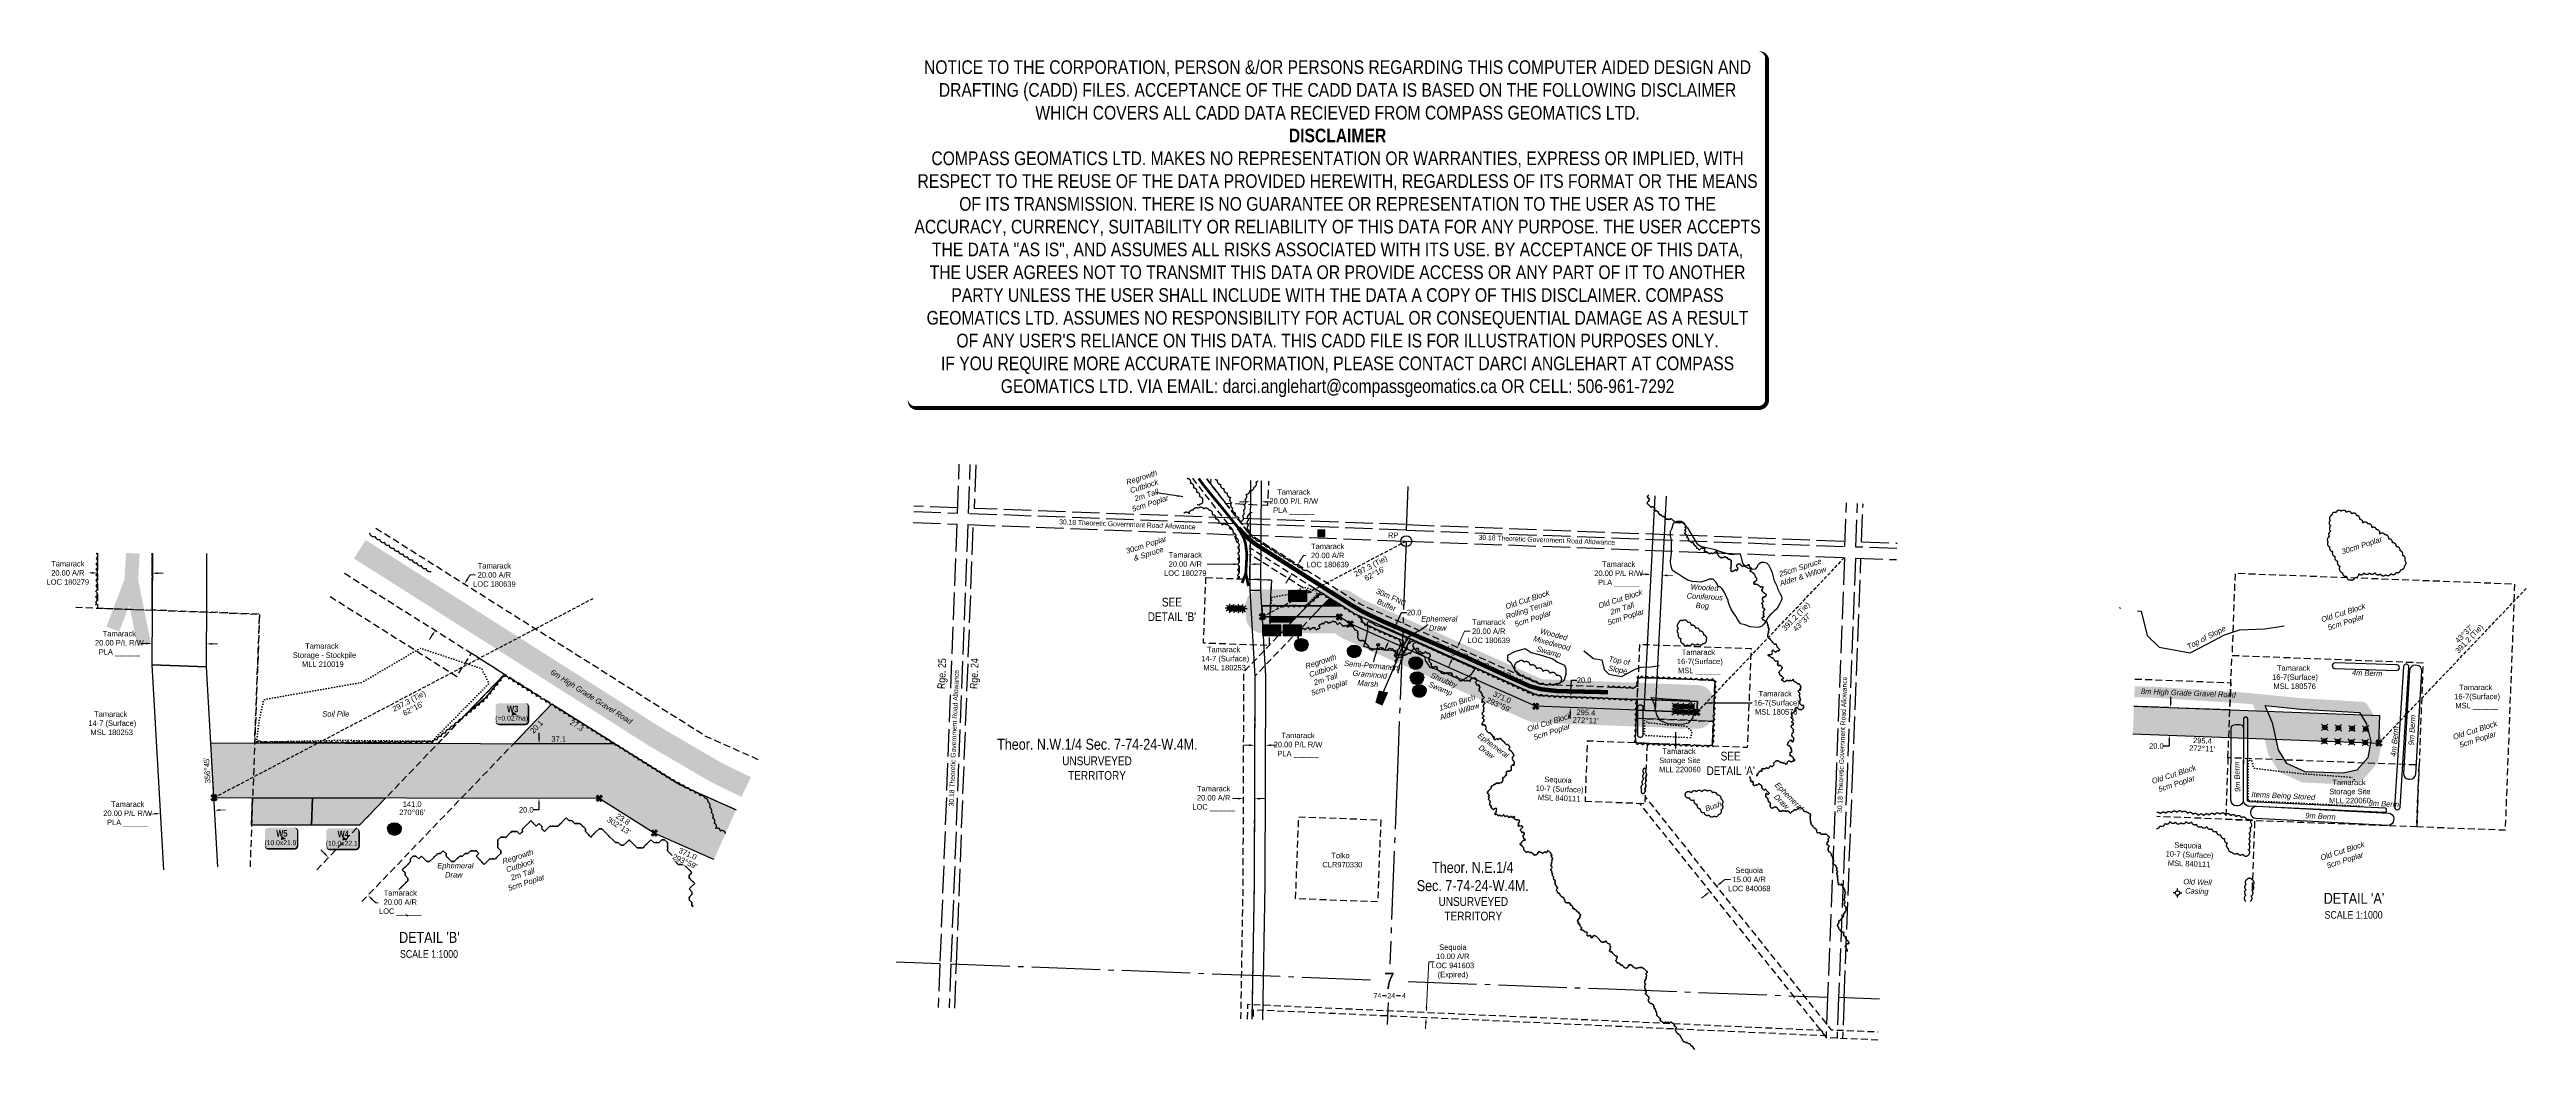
# Model space of a CAD drawing. Extents: x 327443 to 331974, y 6141950 to 6143778.
import ezdxf
from ezdxf.enums import TextEntityAlignment as Align

# ---------------------------------------------------------------- set-up
doc = ezdxf.new("R2010")
doc.units = 0
doc.header["$LTSCALE"] = 5
doc.header["$PDSIZE"] = 0.5
for name, pattern in [('0', [1, 1, 0]), ('foc-ACCESSROAD', [3.75, 2.5, -1.25]), ('foc-QUARTERLINE', [33, 25, -3, 2, -3]), ('foc-TIELINE', [1.875, 1.25, -0.625]), ('foc-TOPO', [1, 0.2, -0.8]), ('foc-TOPO-ephemeral', [6.25, 3.125, -0.625, 0.625, -0.625, 0.625, -0.625]), ('foc-UNSURVEYED', [12.5, 10, -2.5]), ('HIDDEN2', [4.7625, 3.175, -1.5875])]:
    doc.linetypes.add(name, pattern=pattern)
doc.layers.get('Defpoints').update_dxf_attribs({"color": 9})
for name, color, linetype in [('10', 1, 'Continuous'), ('35', 37, 'Continuous'), ('9', 3, 'Continuous'), ('AS-ROADS', 254, 'Continuous'), ('AS-UNDERLAY-H', 141, 'Continuous'), ('C-AR', 13, 'foc-ACCESSROAD'), ('C-RW', 13, 'Continuous'), ('C-SYMBOL', 7, 'Continuous'), ('C-WS', 13, 'foc-ACCESSROAD'), ('C-WS-S', 8, 'Continuous'), ('D-TXT', 6, 'Continuous'), ('DETAIL-T', 7, 'Continuous'), ('F-AR', 190, 'foc-ACCESSROAD'), ('F-WS', 190, 'foc-ACCESSROAD'), ('F-WS-S', 8, 'Continuous'), ('L-BD', 7, 'Continuous'), ('L-BD1', 253, 'Continuous'), ('L-MON', 1, 'Continuous'), ('L-QSEC', 8, 'foc-QUARTERLINE'), ('L-ROAD-T', 7, 'Continuous'), ('L-SECLBL', 7, 'Continuous'), ('L-TIE', 7, 'foc-TIELINE'), ('L-UNS-T', 3, 'Continuous'), ('L-USEC', 7, 'foc-UNSURVEYED'), ('P-BUFFER-H 30m', 51, 'Continuous'), ('P-BUFFER-T', 40, 'Continuous'), ('P-CROSSINGS', 250, 'Continuous'), ('P-PROPOSED', 10, 'Continuous'), ('P-PROPOSED-H', 21, 'Continuous'), ('P-TEMP-BLOCKS', 250, 'Continuous'), ('P-TEMP-H', 41, 'Continuous'), ('P-TEMP_WORKSPACE', 46, 'Continuous'), ('P-TXT', 4, 'Continuous'), ('T-BUSH', 110, '0'), ('T-DRAW', 48, 'foc-TOPO-ephemeral'), ('T-EXISTING RTF', 220, 'HIDDEN2'), ('T-GENERAL', 48, 'foc-TOPO'), ('T-LOW-AREA', 48, 'foc-TOPO'), ('T-SLOPE', 48, 'Continuous'), ('T-WATER-T', 48, 'Continuous'), ('WETLAND', 143, 'Continuous'), ('WETLAND-T', 146, 'Continuous')]:
    doc.layers.add(name, color=color, linetype=linetype)
for name, color, linetype, lineweight in [('AS-GENERAL', 48, 'Continuous', 18), ('C-AR-T', 13, 'Continuous', 9), ('C-RW-T', 13, 'Continuous', 9), ('C-WS-T', 13, 'Continuous', 9), ('F-AR-T', 190, 'Continuous', 9), ('F-WS-T', 190, 'Continuous', 9), ('P-TEMP-T', 46, 'Continuous', 18), ('T-TEXT', 48, 'Continuous', 18)]:
    doc.layers.add(name, color=color, linetype=linetype, lineweight=lineweight)
for name, color, linetype, plot in [('DISCLAIMER', 7, 'Continuous', False), ('P-EXISTINGCUT', 125, 'Continuous', False), ('P-EXISTINGDISPO', 175, 'Continuous', False)]:
    doc.layers.add(name, color=color, linetype=linetype, plot=plot)
doc.styles.add('175L', font='ARIALN.TTF', dxfattribs={"height": 20})
doc.styles.add('80', font='ARIALN.TTF', dxfattribs={"height": 10})
doc.styles.add('80CG', font='ARIALN.TTF', dxfattribs={"height": 10})
doc.styles.add('80L', font='ARIALN.TTF', dxfattribs={"height": 10})
doc.styles.add('BOLD', font='ARIALNB.TTF')
doc.styles.add('Crossing', font='ARIALN.TTF', dxfattribs={"height": 10})
doc.styles.add('foc-LtypeFont', font='ARIALN.TTF', dxfattribs={"height": 7.35})
doc.styles.add('MtXpl_Arial_Narrow', font='ARIALNI.TTF')
doc.styles.add('SIMPLEX', font='ARIALN.TTF')
doc.linetypes.add('foc-TOPO-flowdirection-NOLINE', pattern='A,0,[">",foc-LtypeFont,S=0.3,R=0,X=0,Y=-0.945],-20,[">",foc-LtypeFont,S=0.3,R=0,X=0,Y=-0.945],0', length=20)
doc.dimstyles.new('Compass 5 000', dxfattribs={"dimscale": 5, "dimtxt": 9, "dimasz": 2, "dimexe": 0.2, "dimexo": 0.0625, "dimgap": 0.5, "dimtad": 0, "dimtih": 1, "dimtoh": 1, "dimzin": 0, "dimdsep": 46, "dimtxsty": '80CG', "dimcen": 0.1, "dimse1": 1, "dimse2": 1, "dimclrd": 256, "dimclrt": 256, "dimaunit": 1, "dimadec": 4, "dimazin": 0, "dimtfac": 0.06, "dimtofl": 0, "dimtmove": 0, "dimatfit": 1, "dimfxl": 0.2, "dimtolj": 1, "dimtzin": 0, "dimlwd": -1, "dimarcsym": 0})

# ---------------------------------------------------------------- blocks, each defined once
blk = doc.blocks.new('L-SECLBL')
at = {"layer": '9', "color": 7}
for p, q in [((-5.1, -27.8), (-12.3, -27.8)), ((20.7, -27.8), (13.5, -27.8))]:
    blk.add_line(p, q, dxfattribs=at)
at = {"layer": '10', "color": 2, "style": 'SIMPLEX'}
blk.add_attdef('SEC', text='', height=30, dxfattribs=at).set_placement((0, 0), align=Align.MIDDLE)
at = {"layer": '10', "color": 5, "style": '80L'}
blk.add_attdef('TWP', text='', height=9.5, dxfattribs=at).set_placement((-14.4, -27.4), align=Align.MIDDLE_RIGHT)
blk.add_attdef('RGE', text='', height=9.5, dxfattribs=at).set_placement((3.6, -27.4), align=Align.MIDDLE_CENTER)
blk.add_attdef('MER', text='', height=9.5, dxfattribs=at).set_placement((23.2, -27.4), align=Align.MIDDLE_LEFT)
blk = doc.blocks.new('*D371')
at = {"layer": 'Defpoints', "color": 0, "transparency": 16777216}
for p in [(329961.7, 6142017.4), (330363.3, 6141999.2), (330362.8, 6141989.2)]:
    blk.add_point(p, dxfattribs=at)
at = {"layer": 'F-AR-T', "transparency": 16777216}
for p, q in [((329962.1, 6142027.4), (329965.9, 6142110)), ((329965.9, 6142110), (329975.9, 6142110)), ((329960.8, 6141997.4), (329960.3, 6141987.4))]:
    blk.add_line(p, q, dxfattribs=at)
for points in [[(329959.1, 6141997.5), (329962.4, 6141997.4), (329961.2, 6142007.4)], [(329960.5, 6142027.5), (329963.8, 6142027.3), (329961.7, 6142017.4)]]:
    blk.add_solid(points, dxfattribs=at)
at = {"layer": 'F-AR-T', "transparency": 16777216, "insert": (330010.2, 6142110), "char_height": 10, "attachment_point": 5, "style": '80CG'}
blk.add_mtext('\\A1;Sequoia\\P10.00 A/R\\PLOC 941603\\P(Expired)', dxfattribs=at)
blk = doc.blocks.new('*D372')
at = {"layer": 'Defpoints', "color": 0, "transparency": 16777216}
for p in [(330417.5, 6142317.6), (330429.3, 6142327), (330492.3, 6142248)]:
    blk.add_point(p, dxfattribs=at)
at = {"layer": 'F-AR-T', "transparency": 16777216}
for p, q in [((330472.8, 6142232.4), (330465, 6142226.1)), ((330500.1, 6142254.2), (330507.9, 6142260.5)), ((330507.9, 6142260.5), (330517.9, 6142260.5))]:
    blk.add_line(p, q, dxfattribs=at)
for points in [[(330471.7, 6142233.7), (330473.8, 6142231.1), (330480.6, 6142238.6)], [(330499.1, 6142255.5), (330501.2, 6142252.9), (330492.3, 6142248)]]:
    blk.add_solid(points, dxfattribs=at)
at = {"layer": 'F-AR-T', "transparency": 16777216, "insert": (330552.3, 6142260.5), "char_height": 10, "attachment_point": 5, "style": '80CG'}
blk.add_mtext('\\A1;Sequoia\\P15.00 A/R\\PLOC 840068', dxfattribs=at)
blk = doc.blocks.new('WC2')
at = {"layer": 'L-MON'}
h = blk.add_hatch(color=255, dxfattribs=at)
h.dxf.hatch_style = 1
edge = h.paths.add_edge_path()
edge.add_arc((0, 0), 0.9, 0, 360)
at = {"layer": 'L-MON', "color": 14, "flags": 128}
for points in [[(-0.62, 0.5), (-1.23, 1.12)], [(0.52, 0.61), (1.13, 1.21)], [(-1.18, -1.18), (-0.56, -0.57)], [(1.16, -1.18), (0.56, -0.57)]]:
    blk.add_lwpolyline(points, dxfattribs=at)
at = {"layer": 'L-MON', "color": 14}
for radius in [0.8, 0.373]:
    blk.add_circle((0, 0), radius, dxfattribs=at)
blk = doc.blocks.new('TEMP')
h = blk.add_hatch(color=255)
h.dxf.hatch_style = 1
h.paths.add_polyline_path([(0, 0.25), (-0.67, 1.15), (-0.67, 0.67), (-1.15, 0.67), (-0.25, 0), (-1.15, -0.67), (-0.67, -0.67), (-0.67, -1.15), (0, -0.25), (0.67, -1.15), (0.67, -0.67), (1.15, -0.67), (0.25, 0), (1.15, 0.67), (0.67, 0.67), (0.67, 1.15)])
h.paths.add_polyline_path([(0.57, 0.85), (0.57, 0.57), (0.85, 0.57), (0.08, 0), (0.85, -0.57), (0.57, -0.57), (0.57, -0.85), (0, -0.08), (-0.57, -0.85), (-0.57, -0.57), (-0.85, -0.57), (-0.08, 0), (-0.85, 0.57), (-0.57, 0.57), (-0.57, 0.85), (0, 0.08)], flags=16)
h = blk.add_hatch(color=1)
h.dxf.hatch_style = 1
h.paths.add_polyline_path([(0, 0.08), (-0.57, 0.85), (-0.57, 0.57), (-0.85, 0.57), (-0.08, 0), (-0.85, -0.57), (-0.57, -0.57), (-0.57, -0.85), (0, -0.08), (0.57, -0.85), (0.57, -0.57), (0.85, -0.57), (0.08, 0), (0.85, 0.57), (0.57, 0.57), (0.57, 0.85)])
at = {"color": 1}
for p, q in [((-0.08, 0), (0.08, 0)), ((0, 0.08), (0, -0.08))]:
    blk.add_line(p, q, dxfattribs=at)
at = {"color": 255, "flags": 128}
blk.add_lwpolyline([(-0.25, 0), (-1.15, 0.67), (-0.67, 0.67), (-0.67, 1.15), (0, 0.25), (0.67, 1.15), (0.67, 0.67), (1.15, 0.67), (0.25, 0), (1.15, -0.67), (0.67, -0.67), (0.67, -1.15), (0, -0.25), (-0.67, -1.15), (-0.67, -0.67), (-1.15, -0.67)], close=True, dxfattribs=at)
at = {"color": 1, "flags": 128}
blk.add_lwpolyline([(-0.08, 0), (-0.85, 0.57), (-0.57, 0.57), (-0.57, 0.85), (0, 0.08), (0.57, 0.85), (0.57, 0.57), (0.85, 0.57), (0.08, 0), (0.85, -0.57), (0.57, -0.57), (0.57, -0.85), (0, -0.08), (-0.57, -0.85), (-0.57, -0.57), (-0.85, -0.57)], close=True, dxfattribs=at)
blk = doc.blocks.new('*D379')
at = {"layer": 'C-AR-T', "transparency": 16777216}
for p, q in [((329609.1, 6142837.1), (329555, 6142837.3)), ((329649.1, 6142836.9), (329659.1, 6142836.9))]:
    blk.add_line(p, q, dxfattribs=at)
for points in [[(329609.1, 6142838.8), (329609, 6142835.4), (329619.1, 6142837.1)], [(329649.1, 6142838.6), (329649, 6142835.3), (329639.1, 6142837)]]:
    blk.add_solid(points, dxfattribs=at)
at = {"layer": 'Defpoints', "color": 0, "transparency": 16777216}
for p in [(329619.1, 6142854.9), (329639.1, 6142854.8), (329619.1, 6142837.1)]:
    blk.add_point(p, dxfattribs=at)
at = {"layer": 'C-AR-T', "transparency": 16777216, "insert": (329520.6, 6142837.3), "char_height": 10, "attachment_point": 5, "style": '80CG', "bg_fill": 3, "box_fill_scale": 1.1, "bg_fill_color": 256, "bg_fill_true_color": 13158600, "bg_fill_transparency": 0}
blk.add_mtext('\\A1;Tamarack\\P20.00 A/R\\PLOC 180279', dxfattribs=at)
blk = doc.blocks.new('*D380')
at = {"layer": 'Defpoints', "color": 0, "transparency": 16777216}
for p in [(329888.6, 6142698.6), (329893, 6142696.7), (329896.7, 6142716.9)]:
    blk.add_point(p, dxfattribs=at)
at = {"layer": 'P-TXT', "transparency": 16777216}
for p, q in [((329905.2, 6142724.1), (329916.1, 6142748.6)), ((329916.1, 6142748.6), (329926.1, 6142748.6)), ((329888.9, 6142687.5), (329884.9, 6142678.4))]:
    blk.add_line(p, q, dxfattribs=at)
for points in [[(329903.7, 6142724.7), (329906.7, 6142723.4), (329901.1, 6142714.9)], [(329887.4, 6142688.2), (329890.5, 6142686.8), (329893, 6142696.7)]]:
    blk.add_solid(points, dxfattribs=at)
at = {"layer": 'P-TXT', "transparency": 16777216, "insert": (329939.3, 6142748.6), "char_height": 10, "attachment_point": 5, "style": '80CG'}
blk.add_mtext('\\A1;20.0', dxfattribs=at)
blk = doc.blocks.new('GAS')
h = blk.add_hatch(color=255)
h.dxf.hatch_style = 1
edge = h.paths.add_edge_path()
edge.add_arc((0, 0), 0.9, 0, 360)
for p, q in [((-0.81, 0), (-1.62, 0)), ((-0.57, 0.57), (-1.14, 1.14)), ((0, 0.81), (0, 1.62)), ((0.57, 0.57), (1.14, 1.14)), ((1.62, 0), (0.81, 0)), ((-0.57, -0.57), (-1.14, -1.14)), ((0, -0.81), (0, -1.62)), ((1.14, -1.14), (0.57, -0.57))]:
    blk.add_line(p, q)
blk.add_circle((0, 0), 0.8)
blk = doc.blocks.new('*D381')
at = {"layer": 'C-AR-T', "transparency": 16777216}
for p, q in [((330022.4, 6142693.8), (330031.5, 6142714.4)), ((330031.5, 6142714.4), (330041.5, 6142714.4)), ((330006.1, 6142657.3), (330002.1, 6142648.1))]:
    blk.add_line(p, q, dxfattribs=at)
for points in [[(330020.8, 6142694.5), (330023.9, 6142693.1), (330018.3, 6142684.7)], [(330004.6, 6142658), (330007.6, 6142656.6), (330010.2, 6142666.4)]]:
    blk.add_solid(points, dxfattribs=at)
at = {"layer": 'Defpoints', "color": 0, "transparency": 16777216}
for p in [(330018.3, 6142684.7), (330047.3, 6142649.9), (330055.4, 6142668.2)]:
    blk.add_point(p, dxfattribs=at)
at = {"layer": 'C-AR-T', "transparency": 16777216, "insert": (330075.8, 6142714.4), "char_height": 10, "attachment_point": 5, "style": '80CG'}
blk.add_mtext('\\A1;Tamarack\\P20.00 A/R\\PLOC 180639', dxfattribs=at)
blk = doc.blocks.new('*D382')
at = {"layer": 'C-AR-T', "transparency": 16777216}
for p, q in [((329617.1, 6142408.3), (329607.1, 6142408.4)), ((329657.1, 6142408.2), (329667.1, 6142408.2))]:
    blk.add_line(p, q, dxfattribs=at)
for points in [[(329617.1, 6142410), (329617.1, 6142406.7), (329627.1, 6142408.3)], [(329657.1, 6142409.9), (329657.1, 6142406.5), (329647.1, 6142408.2)]]:
    blk.add_solid(points, dxfattribs=at)
at = {"layer": 'Defpoints', "color": 0, "transparency": 16777216}
for p in [(329627.1, 6142409.1), (329627.1, 6142408.3), (329647.1, 6142409)]:
    blk.add_point(p, dxfattribs=at)
at = {"layer": 'C-AR-T', "transparency": 16777216, "insert": (329572.5, 6142408.4), "char_height": 10, "attachment_point": 5, "style": '80CG'}
blk.add_mtext('\\A1;Tamarack\\P20.00 A/R\\PLOC ______', dxfattribs=at)
blk = doc.blocks.new('*D384')
at = {"layer": 'C-AR-T', "transparency": 16777216}
for p, q in [((327520.6, 6142821.1), (327510.6, 6142821.1)), ((327640.6, 6142820.5), (327650.6, 6142820.5))]:
    blk.add_line(p, q, dxfattribs=at)
for points in [[(327520.6, 6142822.7), (327520.6, 6142819.4), (327530.6, 6142821)], [(327640.6, 6142822.2), (327640.6, 6142818.9), (327630.6, 6142820.6)]]:
    blk.add_solid(points, dxfattribs=at)
at = {"layer": 'Defpoints', "color": 0, "transparency": 16777216}
blk.add_point((327630.7, 6142828.4), dxfattribs=at)
at = {"layer": 'C-AR-T', "transparency": 16777216, "insert": (327476.3, 6142821.1), "char_height": 10, "attachment_point": 5, "style": '80CG', "bg_fill": 3, "box_fill_scale": 1.1, "bg_fill_color": 256, "bg_fill_true_color": 13158600, "bg_fill_transparency": 0}
blk.add_mtext('\\A1;Tamarack\\P20.00 A/R\\PLOC 180279', dxfattribs=at)
at = {"layer": 'Defpoints', "color": 0, "transparency": 16777216}
for p in [(327530.6, 6142821), (327530.7, 6142828.8)]:
    blk.add_point(p, dxfattribs=at)
blk = doc.blocks.new('*D385')
at = {"layer": 'C-AR-T', "transparency": 16777216}
for p, q in [((328207, 6142809), (328212.4, 6142817.4)), ((328212.4, 6142817.4), (328222.4, 6142817.4)), ((328143.1, 6142707.5), (328137.8, 6142699))]:
    blk.add_line(p, q, dxfattribs=at)
for points in [[(328205.6, 6142809.9), (328208.4, 6142808.1), (328201.7, 6142800.5)], [(328141.7, 6142708.4), (328144.5, 6142706.6), (328148.4, 6142715.9)]]:
    blk.add_solid(points, dxfattribs=at)
at = {"layer": 'Defpoints', "color": 0, "transparency": 16777216}
for p in [(328194.3, 6142805.2), (328201.7, 6142800.5), (328141, 6142720.6)]:
    blk.add_point(p, dxfattribs=at)
at = {"layer": 'C-AR-T', "transparency": 16777216, "insert": (328256.7, 6142817.4), "char_height": 10, "attachment_point": 5, "style": '80CG'}
blk.add_mtext('\\A1;Tamarack\\P20.00 A/R\\PLOC 180639', dxfattribs=at)
blk = doc.blocks.new('*D386')
at = {"layer": 'Defpoints', "color": 0, "transparency": 16777216}
for p in [(328359.8, 6142508.8), (328338.2, 6142408.8), (328359.7, 6142408.8)]:
    blk.add_point(p, dxfattribs=at)
at = {"layer": 'P-TXT', "transparency": 16777216}
for p, q in [((328338.5, 6142518.8), (328338.5, 6142528.8)), ((328338.2, 6142387.8), (328328.2, 6142387.8)), ((328338.2, 6142398.8), (328338.2, 6142387.8))]:
    blk.add_line(p, q, dxfattribs=at)
for points in [[(328336.8, 6142518.8), (328340.1, 6142518.8), (328338.4, 6142508.8)], [(328336.6, 6142398.8), (328339.9, 6142398.8), (328338.2, 6142408.8)]]:
    blk.add_solid(points, dxfattribs=at)
at = {"layer": 'P-TXT', "transparency": 16777216, "insert": (328315, 6142387.8), "char_height": 10, "attachment_point": 5, "style": '80CG'}
blk.add_mtext('\\A1;20.0', dxfattribs=at)
blk = doc.blocks.new('*D387')
at = {"layer": 'C-AR-T', "transparency": 16777216}
for p, q in [((327946.1, 6142307.7), (327938.9, 6142314.6)), ((328032.6, 6142224.5), (328039.8, 6142217.6)), ((328039.8, 6142217.6), (328049.8, 6142217.6))]:
    blk.add_line(p, q, dxfattribs=at)
for points in [[(327947.3, 6142308.9), (327945, 6142306.5), (327953.3, 6142300.7)], [(328033.8, 6142225.7), (328031.5, 6142223.3), (328025.4, 6142231.5)]]:
    blk.add_solid(points, dxfattribs=at)
at = {"layer": 'Defpoints', "color": 0, "transparency": 16777216}
for p in [(328014.5, 6142364.4), (328086.6, 6142295.1), (328025.4, 6142231.5)]:
    blk.add_point(p, dxfattribs=at)
at = {"layer": 'C-AR-T', "transparency": 16777216, "insert": (328084.5, 6142217.6), "char_height": 10, "attachment_point": 5, "style": '80CG', "bg_fill": 3, "box_fill_scale": 1.1, "bg_fill_color": 256, "bg_fill_true_color": 13158600, "bg_fill_transparency": 0}
blk.add_mtext('\\A1;Tamarack\\P20.00 A/R\\PLOC ______', dxfattribs=at)
blk = doc.blocks.new('*D388')
at = {"layer": 'C-AR-T', "transparency": 16777216}
for p, q in [((329710.2, 6142810.7), (329704.8, 6142802.2)), ((329731.5, 6142844.5), (329736.8, 6142853)), ((329736.8, 6142853), (329746.8, 6142853))]:
    blk.add_line(p, q, dxfattribs=at)
for points in [[(329708.7, 6142811.6), (329711.6, 6142809.8), (329715.5, 6142819.1)], [(329730.1, 6142845.4), (329732.9, 6142843.6), (329726.1, 6142836)]]:
    blk.add_solid(points, dxfattribs=at)
at = {"layer": 'Defpoints', "color": 0, "transparency": 16777216}
blk.add_point((329716.1, 6142818.7), dxfattribs=at)
at = {"layer": 'C-AR-T', "transparency": 16777216, "insert": (329781.1, 6142853), "char_height": 10, "attachment_point": 5, "style": '80CG', "bg_fill": 3, "box_fill_scale": 1.1, "bg_fill_color": 256, "bg_fill_true_color": 13158600, "bg_fill_transparency": 0}
blk.add_mtext('\\A1;Tamarack\\P20.00 A/R\\PLOC 180639', dxfattribs=at)
at = {"layer": 'Defpoints', "color": 0, "transparency": 16777216}
for p in [(329726.1, 6142836), (329726.8, 6142835.7)]:
    blk.add_point(p, dxfattribs=at)
blk = doc.blocks.new('Temp_Area_Small_Pink')
at = {"true_color": 0xff8aff}
h = blk.add_hatch(color=211, dxfattribs=at)
h.dxf.hatch_style = 1
h.paths.add_polyline_path([(-16.8, -9.4), (16.3, -9.4), (16.3, 9.1), (-16.8, 9.1)])
at = {"color": 250}
for points in [[(-17, -9.6), (16.5, -9.6), (16.5, 9.3), (-17, 9.3)], [(-16.9, -9.5), (16.4, -9.5), (16.4, 9.2), (-16.9, 9.2)]]:
    blk.add_lwpolyline(points, close=True, dxfattribs=at)
at = {"color": 250, "style": '80L'}
blk.add_attdef('TEMPORARY', text='', height=9, dxfattribs=at).set_placement((0, -0.1), align=Align.MIDDLE_CENTER)
blk = doc.blocks.new('*U389')
at = {"true_color": 0xff8aff}
h = blk.add_hatch(color=211, dxfattribs=at)
edge = h.paths.add_edge_path()
edge.add_line((-24, -20), (24, -20))
edge.add_arc((24, -14), 6, 270, 360)
edge.add_line((30, -14), (30, 12.5))
edge.add_arc((24, 12.5), 6, 0, 90)
edge.add_line((24, 18.5), (-24, 18.5))
edge.add_arc((-24, 12.5), 6, 90, 180)
edge.add_line((-30, 12.5), (-30, -14))
edge.add_arc((-24, -14), 6, 180, 270)
at = {"color": 250, "flags": 128}
blk.add_lwpolyline([(-24, -20, 3, 3, 0), (24, -20, 3, 3, 0.414214), (30, -14, 3, 3, 0), (30, 12.5, 3, 0, 0.414214), (24, 18.5, 0, 0, 0), (-24, 18.5, 0, 0, 0.414214), (-30, 12.5, 0, 0, 0), (-30, -14, 0, 3, 0.414214)], format="xyseb", close=True, dxfattribs=at)
at = {"flags": 128}
blk.add_lwpolyline([(8.9, -2.1, 0, 7.5, 0), (0, 0, 0, 0, 0)], format="xyseb", dxfattribs=at)
at = {"color": 250}
for tag, p, height, style in [('TEMP_AREA_W1_001', (-9.2, 2.2), 12, 'BOLD'), ('ENTER_TEXT_001', (-30.7, -13.2), 9, '80')]:
    blk.add_attdef(tag, p, '', height=height, dxfattribs=dict(at, style=style))
blk = doc.blocks.new('RP')
at = {"layer": '35', "color": 3}
blk.add_circle((0, 0), 10, dxfattribs=at)
at = {"layer": '35', "color": 3, "style": '80'}
blk.add_attdef('RP_001', (-33.3, 5.8), '', height=10, dxfattribs=at)
blk = doc.blocks.new('*D392')
at = {"layer": 'Defpoints', "color": 0, "transparency": 16777216}
for p in [(331300.3, 6142575.4), (331298.4, 6142525.4), (331321.1, 6142524.5)]:
    blk.add_point(p, dxfattribs=at)
at = {"layer": 'P-TXT', "transparency": 16777216}
for p, q in [((331323.4, 6142584.5), (331323.8, 6142594.5)), ((331320.4, 6142504.5), (331310.4, 6142504.5)), ((331320.8, 6142514.5), (331320.4, 6142504.5))]:
    blk.add_line(p, q, dxfattribs=at)
for points in [[(331321.8, 6142584.6), (331325.1, 6142584.4), (331323, 6142574.5)], [(331319.1, 6142514.6), (331322.4, 6142514.4), (331321.1, 6142524.5)]]:
    blk.add_solid(points, dxfattribs=at)
at = {"layer": 'P-TXT', "transparency": 16777216, "insert": (331297.2, 6142504.5), "char_height": 10, "attachment_point": 5, "style": '80CG'}
blk.add_mtext('\\A1;20.0', dxfattribs=at)
blk = doc.blocks.new('Gabd')
for p, q in [((-0.81, 0), (-1.62, 0)), ((0, 0.81), (0, 1.62)), ((1.62, 0), (0.81, 0)), ((0, -0.81), (0, -1.62))]:
    blk.add_line(p, q)
blk.add_circle((0, 0), 0.8)
blk = doc.blocks.new('xing2')
h = blk.add_hatch(color=50)
h.dxf.hatch_style = 1
edge = h.paths.add_edge_path()
edge.add_ellipse((0, 0), major_axis=(-12.5, 0), ratio=0.816297, start_angle=0, end_angle=360)
h = blk.add_hatch(color=250)
h.dxf.hatch_style = 1
edge = h.paths.add_edge_path()
edge.add_ellipse((0, -2), major_axis=(-12.5, 0), ratio=0.816297, start_angle=0, end_angle=180)
edge.add_line((12.5, -2), (12.5, 0))
edge.add_ellipse((0, 0), major_axis=(-12.5, 0), ratio=0.816297, start_angle=0, end_angle=180, ccw=False)
edge.add_line((-12.5, 0), (-12.5, -2))
at = {"color": 250}
blk.add_ellipse((0, 0), major_axis=(-12.5, 0), ratio=0.816297, dxfattribs=at)
blk.add_ellipse((0, -2), major_axis=(-12.5, 0), ratio=0.816297, start_param=0, end_param=3.141593, dxfattribs=at)
at = {"color": 250, "style": 'Crossing'}
blk.add_attdef('CROSSING', text='', height=9, dxfattribs=at).set_placement((0.1, 0), align=Align.MIDDLE_CENTER)
at = {"color": 250, "style": 'Crossing', "flags": 1}
for tag, p in [('DESCRIPTION', (0.1, -25.8)), ('LOCATION', (0.1, -39.3)), ('OWNER', (0.1, -12.5)), ('DWG_REF', (0.1, -52.8))]:
    blk.add_attdef(tag, text='', height=9, dxfattribs=at).set_placement(p, align=Align.MIDDLE_CENTER)
blk = doc.blocks.new('*D457')
at = {"layer": 'Defpoints', "color": 0, "transparency": 16777216}
for p in [(330225.9, 6142594.7), (330234, 6142594.4), (330233.3, 6142574.4)]:
    blk.add_point(p, dxfattribs=at)
at = {"layer": 'P-TXT', "transparency": 16777216}
for p, q in [((330226.2, 6142604.7), (330227, 6142624.8)), ((330227, 6142624.8), (330237, 6142624.8)), ((330224.7, 6142564.8), (330224.3, 6142554.8))]:
    blk.add_line(p, q, dxfattribs=at)
for points in [[(330224.6, 6142604.8), (330227.9, 6142604.7), (330225.9, 6142594.7)], [(330223.1, 6142564.8), (330226.4, 6142564.7), (330225.1, 6142574.8)]]:
    blk.add_solid(points, dxfattribs=at)
at = {"layer": 'P-TXT', "transparency": 16777216, "insert": (330250.2, 6142624.8), "char_height": 10, "attachment_point": 5, "style": '80CG'}
blk.add_mtext('\\A1;20.0', dxfattribs=at)
blk = doc.blocks.new('*D477')
at = {"layer": 'C-RW-T', "transparency": 16777216}
for p, q in [((329629.6, 6142951.3), (329619.6, 6142951.3)), ((329669.6, 6142951.1), (329679.6, 6142951))]:
    blk.add_line(p, q, dxfattribs=at)
for points in [[(329629.6, 6142952.9), (329629.6, 6142949.6), (329639.6, 6142951.2)], [(329669.6, 6142952.7), (329669.6, 6142949.4), (329659.6, 6142951.1)]]:
    blk.add_solid(points, dxfattribs=at)
at = {"layer": 'Defpoints', "color": 0, "transparency": 16777216}
for p in [(329659.6, 6142951.1), (329639.6, 6142942), (329659.6, 6142942)]:
    blk.add_point(p, dxfattribs=at)
at = {"layer": 'C-RW-T', "transparency": 16777216, "insert": (329719.1, 6142951), "char_height": 10, "attachment_point": 5, "style": '80CG'}
blk.add_mtext('\\A1;Tamarack\\P20.00 P/L R/W\\PPLA ______', dxfattribs=at)
blk = doc.blocks.new('*D478')
at = {"layer": 'C-RW-T', "transparency": 16777216}
for p, q in [((329637.4, 6142506), (329627.4, 6142506)), ((329677.4, 6142505.8), (329687.4, 6142505.8))]:
    blk.add_line(p, q, dxfattribs=at)
for points in [[(329637.4, 6142507.6), (329637.4, 6142504.3), (329647.4, 6142505.9)], [(329677.4, 6142507.5), (329677.4, 6142504.2), (329667.4, 6142505.9)]]:
    blk.add_solid(points, dxfattribs=at)
at = {"layer": 'Defpoints', "color": 0, "transparency": 16777216}
for p in [(329647.4, 6142502.3), (329667.4, 6142505.9), (329667.4, 6142502.2)]:
    blk.add_point(p, dxfattribs=at)
at = {"layer": 'C-RW-T', "transparency": 16777216, "insert": (329726.9, 6142505.8), "char_height": 10, "attachment_point": 5, "style": '80CG'}
blk.add_mtext('\\A1;Tamarack\\P20.00 P/L R/W\\PPLA ______', dxfattribs=at)
blk = doc.blocks.new('*D479')
at = {"layer": 'C-RW-T', "transparency": 16777216}
for p, q in [((330362.9, 6142818.5), (330352.9, 6142819)), ((330402.9, 6142816.4), (330412.8, 6142815.9))]:
    blk.add_line(p, q, dxfattribs=at)
for points in [[(330363, 6142820.1), (330362.8, 6142816.8), (330372.9, 6142818)], [(330402.9, 6142818.1), (330402.8, 6142814.8), (330392.9, 6142817)]]:
    blk.add_solid(points, dxfattribs=at)
at = {"layer": 'Defpoints', "color": 0, "transparency": 16777216}
for p in [(330372.9, 6142818), (330373.1, 6142821.9), (330393.1, 6142820.9)]:
    blk.add_point(p, dxfattribs=at)
at = {"layer": 'C-RW-T', "transparency": 16777216, "insert": (330313.4, 6142819), "char_height": 10, "attachment_point": 5, "style": '80CG'}
blk.add_mtext('\\A1;Tamarack\\P20.00 P/L R/W\\PPLA ______', dxfattribs=at)
blk = doc.blocks.new('*D480')
at = {"layer": 'C-RW-T', "transparency": 16777216}
for p, q in [((327620.1, 6142691.9), (327610.1, 6142691.9)), ((327740, 6142691.3), (327750, 6142691.2))]:
    blk.add_line(p, q, dxfattribs=at)
for points in [[(327620.1, 6142693.6), (327620.1, 6142690.2), (327630.1, 6142691.8)], [(327740.1, 6142692.9), (327740, 6142689.6), (327730, 6142691.3)]]:
    blk.add_solid(points, dxfattribs=at)
at = {"layer": 'Defpoints', "color": 0, "transparency": 16777216}
for p in [(327630.1, 6142693.8), (327630.1, 6142691.8), (327730.1, 6142693.3)]:
    blk.add_point(p, dxfattribs=at)
at = {"layer": 'C-RW-T', "transparency": 16777216, "insert": (327570.6, 6142691.9), "char_height": 10, "attachment_point": 5, "style": '80CG'}
blk.add_mtext('\\A1;Tamarack\\P20.00 P/L R/W\\PPLA ______', dxfattribs=at)
blk = doc.blocks.new('*D481')
at = {"layer": 'C-RW-T', "transparency": 16777216}
for p, q in [((327635.2, 6142380.6), (327625.2, 6142380)), ((327755, 6142387.4), (327765, 6142388))]:
    blk.add_line(p, q, dxfattribs=at)
for points in [[(327635.1, 6142382.3), (327635.3, 6142378.9), (327645.2, 6142381.2)], [(327754.9, 6142389.1), (327755.1, 6142385.8), (327745, 6142386.8)]]:
    blk.add_solid(points, dxfattribs=at)
at = {"layer": 'Defpoints', "color": 0, "transparency": 16777216}
for p in [(327645.2, 6142381.2), (327645.4, 6142377.5), (327745.2, 6142383.2)]:
    blk.add_point(p, dxfattribs=at)
at = {"layer": 'C-RW-T', "transparency": 16777216, "insert": (327585.7, 6142380), "char_height": 10, "attachment_point": 5, "style": '80CG'}
blk.add_mtext('\\A1;Tamarack\\P20.00 P/L R/W\\PPLA ______', dxfattribs=at)
blk = doc.blocks.new('Disclaimer_Legal')
at = {"layer": 'DISCLAIMER', "color": 254, "flags": 128}
blk.add_lwpolyline([(-3613, -1105, 37.5, 37.5, 0), (4096, -1105, 37.5, 37.5, 0.414214), (4171, -1030, 37.5, 37.5, 0), (4171, 2079, 37.5, 0, 0.414214), (4096, 2154, 0, 0, 0), (-3613, 2154, 0, 0, 0.414214), (-3688, 2079, 0, 0, 0), (-3688, -1030, 0, 37.5, 0.414214)], format="xyseb", close=True, dxfattribs=at)
at = {"layer": 'DISCLAIMER', "color": 254, "insert": (242, 534), "char_height": 125, "width": 7717.57, "attachment_point": 5, "style": '80'}
blk.add_mtext('NOTICE TO THE CORPORATION, PERSON &/OR PERSONS REGARDING THIS COMPUTER AIDED DESIGN AND DRAFTING (CADD) FILES. ACCEPTANCE OF THE CADD DATA IS BASED ON THE FOLLOWING DISCLAIMER WHICH COVERS ALL CADD DATA RECIEVED FROM COMPASS GEOMATICS LTD.\\P{\\fArial Narrow|b1|i0|c0|p34;DISCLAIMER}\\PCOMPASS GEOMATICS LTD. MAKES NO REPRESENTATION OR WARRANTIES, EXPRESS OR IMPLIED, WITH RESPECT TO THE REUSE OF THE DATA PROVIDED HEREWITH, REGARDLESS OF ITS FORMAT OR THE MEANS OF ITS TRANSMISSION. THERE IS NO GUARANTEE OR REPRESENTATION TO THE USER AS TO THE ACCURACY, CURRENCY, SUITABILITY OR RELIABILITY OF THIS DATA FOR ANY PURPOSE. THE USER ACCEPTS THE DATA "AS IS", AND ASSUMES ALL RISKS ASSOCIATED WITH ITS USE. BY ACCEPTANCE OF THIS DATA, THE USER AGREES NOT TO TRANSMIT THIS DATA OR PROVIDE ACCESS OR ANY PART OF IT TO ANOTHER PARTY UNLESS THE USER SHALL INCLUDE WITH THE DATA A COPY OF THIS DISCLAIMER. COMPASS GEOMATICS LTD. ASSUMES NO RESPONSIBILITY FOR ACTUAL OR CONSEQUENTIAL DAMAGE AS A RESULT OF ANY USER\'S RELIANCE ON THIS DATA. THIS CADD FILE IS FOR ILLUSTRATION PURPOSES ONLY.\\PIF YOU REQUIRE MORE ACCURATE INFORMATION, PLEASE CONTACT DARCI ANGLEHART AT COMPASS GEOMATICS LTD. VIA EMAIL: darci.anglehart@compassgeomatics.ca OR CELL: 506-961-7292', dxfattribs=at)

msp = doc.modelspace()

# ---------------------------------------------------------------- hatches: boundary and pattern name
at = {"layer": 'AS-ROADS'}
h = msp.add_hatch(color=256, dxfattribs=at)
h.dxf.hatch_style = 1
edge = h.paths.add_edge_path()
edge.add_line((330372.046, 6142593.43), (330399.702, 6142590.675))
edge.add_line((330399.702, 6142590.675), (330442.419, 6142588.184))
edge.add_line((330442.419, 6142588.184), (330447.658, 6142579.918))
edge.add_line((330447.658, 6142579.918), (330450.728, 6142567.31))
edge.add_line((330450.728, 6142567.31), (330448.49, 6142555.158))
edge.add_line((330448.49, 6142555.158), (330440.639, 6142546.174))
edge.add_line((330440.639, 6142546.174), (330430.43, 6142543.772))
edge.add_line((330430.43, 6142543.772), (330402.63, 6142544.924))
edge.add_line((330402.63, 6142544.924), (330389.287, 6142550.923))
edge.add_line((330389.287, 6142550.923), (330383.118, 6142560.919))
edge.add_line((330383.118, 6142560.919), (330379.063, 6142579.796))
edge.add_arc((330375.152, 6142578.956), 4, 12.124174, 23.660333)
edge.add_line((330378.816, 6142580.561), (330374.18, 6142591.142))
edge.add_arc((330370.516, 6142589.537), 4, 23.660333, 51.5149)
edge.add_line((330373.005, 6142592.668), (330372.046, 6142593.43))
edge = h.paths.add_edge_path()
edge.add_line((329844.953, 6142755.246), (329844.621, 6142746.638))
edge.add_line((329844.621, 6142746.638), (330166.86, 6142603.283))
edge.add_arc((330168.486, 6142606.937), 4, 246.017055, 268.191855)
edge.add_line((330168.36, 6142602.939), (330294.663, 6142598.952))
edge.add_line((330294.663, 6142598.952), (330356.87, 6142594.943))
edge.add_line((330356.87, 6142594.943), (330357.349, 6142594.895))
edge.add_line((330357.349, 6142594.895), (330367.25, 6142587.023))
edge.add_line((330367.25, 6142587.023), (330371.326, 6142577.721))
edge.add_line((330371.326, 6142577.721), (330375.441, 6142558.565))
edge.add_arc((330379.352, 6142559.405), 4, 192.124174, 211.682226)
edge.add_line((330375.948, 6142557.304), (330383.124, 6142545.677))
edge.add_arc((330386.528, 6142547.778), 4, 211.682227, 245.788752)
edge.add_line((330384.888, 6142544.13), (330400.053, 6142537.311))
edge.add_arc((330401.693, 6142540.959), 4, 245.788752, 267.628379)
edge.add_line((330401.527, 6142536.962), (330430.646, 6142535.756))
edge.add_arc((330430.812, 6142539.753), 4, 267.628379, 283.239987)
edge.add_line((330431.728, 6142535.859), (330443.722, 6142538.681))
edge.add_arc((330442.806, 6142542.575), 4, 283.239987, 318.849471)
edge.add_line((330445.818, 6142539.943), (330455.237, 6142550.721))
edge.add_arc((330452.225, 6142553.353), 4, 318.849471, 349.564079)
edge.add_line((330456.159, 6142552.628), (330458.751, 6142566.701))
edge.add_arc((330454.817, 6142567.426), 4, 349.564079, 373.685222)
edge.add_line((330458.703, 6142568.372), (330455.275, 6142582.45))
edge.add_arc((330451.389, 6142581.504), 4, 13.685223, 32.369911)
edge.add_line((330454.767, 6142583.646), (330448.077, 6142594.2))
edge.add_arc((330444.699, 6142592.058), 4, 32.369911, 86.663383)
edge.add_line((330444.932, 6142596.051), (330400.332, 6142598.651))
edge.add_line((330400.332, 6142598.651), (330357.594, 6142602.91))
edge.add_arc((330357.197, 6142598.93), 4, 84.30928, 86.312335)
edge.add_line((330357.454, 6142602.922), (330295.112, 6142606.94))
edge.add_arc((330294.855, 6142602.948), 4, 86.312334, 88.191855)
edge.add_line((330294.981, 6142606.946), (330169.395, 6142610.911))
edge.add_line((330169.395, 6142610.911), (329844.953, 6142755.246))
h = msp.add_hatch(color=256, dxfattribs=at)
h.dxf.hatch_style = 1
edge = h.paths.add_edge_path()
edge.add_line((331535.745, 6142472.451), (331520.323, 6142497.438))
edge.add_line((331520.323, 6142497.438), (331510.187, 6142544.623))
edge.add_arc((331500.411, 6142542.523), 9.998, 12.124174, 22.412419)
edge.add_line((331509.655, 6142546.335), (331496.462, 6142578.324))
edge.add_line((331496.462, 6142578.324), (331561.573, 6142571.836))
edge.add_arc((331562.564, 6142581.785), 9.998, 264.30928, 266.663382)
edge.add_line((331561.983, 6142571.803), (331668.553, 6142565.59))
edge.add_line((331668.553, 6142565.59), (331681.65, 6142544.929))
edge.add_line((331681.65, 6142544.929), (331689.324, 6142513.413))
edge.add_line((331689.324, 6142513.413), (331683.729, 6142483.037))
edge.add_line((331683.729, 6142483.037), (331664.105, 6142460.582))
edge.add_line((331664.105, 6142460.582), (331638.585, 6142454.577))
edge.add_line((331638.585, 6142454.577), (331569.095, 6142457.455))
edge.add_line((331569.095, 6142457.455), (331535.745, 6142472.451))
edge = h.paths.add_edge_path()
edge.add_line((331257.533, 6142613.829), (331256.77, 6142593.846))
edge.add_line((331256.77, 6142593.846), (331299.22, 6142592.506))
edge.add_line((331299.22, 6142592.506), (331454.713, 6142582.484))
edge.add_line((331454.713, 6142582.484), (331473.904, 6142580.572))
edge.add_line((331473.904, 6142580.572), (331490.825, 6142539.543))
edge.add_line((331490.825, 6142539.543), (331501.134, 6142491.553))
edge.add_arc((331510.91, 6142493.653), 9.998, 192.124174, 211.682227)
edge.add_line((331502.401, 6142488.402), (331520.339, 6142459.339))
edge.add_arc((331528.847, 6142464.59), 9.998, 211.682227, 245.788752)
edge.add_line((331524.747, 6142455.471), (331562.653, 6142438.426))
edge.add_arc((331566.754, 6142447.545), 9.998, 245.788752, 267.628379)
edge.add_line((331566.34, 6142437.555), (331639.127, 6142434.541))
edge.add_arc((331639.54, 6142444.531), 9.998, 267.628379, 283.239987)
edge.add_line((331641.83, 6142434.798), (331671.811, 6142441.852))
edge.add_arc((331669.521, 6142451.585), 9.998, 283.239987, 318.849471)
edge.add_line((331677.049, 6142445.005), (331700.593, 6142471.946))
edge.add_arc((331693.065, 6142478.525), 9.998, 318.849471, 349.564079)
edge.add_line((331702.898, 6142476.714), (331709.377, 6142511.892))
edge.add_arc((331699.544, 6142513.703), 9.998, 349.564079, 373.685222)
edge.add_line((331709.258, 6142516.068), (331700.69, 6142551.258))
edge.add_arc((331690.975, 6142548.892), 9.998, 13.685222, 32.369911)
edge.add_line((331699.42, 6142554.245), (331682.697, 6142580.626))
edge.add_arc((331674.253, 6142575.273), 9.998, 32.369911, 86.663382)
edge.add_line((331674.835, 6142585.255), (331563.351, 6142591.754))
edge.add_line((331563.351, 6142591.754), (331456.522, 6142602.4))
edge.add_arc((331455.531, 6142592.451), 9.998, 84.30928, 86.312334)
edge.add_line((331456.174, 6142602.429), (331300.342, 6142612.472))
edge.add_arc((331299.699, 6142602.494), 9.998, 86.312334, 88.191855)
edge.add_line((331300.015, 6142612.488), (331257.533, 6142613.829))
at = {"layer": 'AS-UNDERLAY-H'}
h = msp.add_hatch(color=256, dxfattribs=at)
h.dxf.hatch_style = 1
h.paths.add_polyline_path([(329763.396, 6142887.534), (329775.858, 6142887.534), (329775.858, 6142899.285), (329763.396, 6142899.285)])
h = msp.add_hatch(color=256, dxfattribs=at)
h.dxf.hatch_style = 1
h.paths.add_polyline_path([(329874.679, 6142605.84), (329868.256, 6142584.082), (329881.258, 6142578.29), (329891.752, 6142602.396)])
at = {"layer": 'P-BUFFER-H 30m'}
h = msp.add_hatch(color=256, dxfattribs=at)
h.dxf.hatch_style = 1
edge = h.paths.add_edge_path()
edge.add_line((329824.351, 6142785.985), (329846.296, 6142772.157))
edge.add_line((329846.296, 6142772.157), (330173.096, 6142626.773))
edge.add_line((330173.096, 6142626.773), (330458.628, 6142615.863))
edge.add_arc((330457.483, 6142585.889), 29.995, -2.18816, 87.81184, ccw=False)
edge.add_line((330487.456, 6142584.744), (330486.693, 6142564.761))
edge.add_arc((330456.719, 6142565.907), 29.995, 267.81184, 357.81184, ccw=False)
edge.add_line((330455.574, 6142535.933), (330160.425, 6142547.211))
edge.add_arc((330161.57, 6142577.184), 29.995, 246.017055, 267.81184, ccw=False)
edge.add_line((330149.378, 6142549.778), (329810.497, 6142700.537))
edge.add_arc((329822.689, 6142727.943), 29.995, 237.784881, 246.017055, ccw=False)
edge.add_line((329806.699, 6142702.565), (329793.879, 6142710.643))
edge.add_line((329793.879, 6142710.643), (329661.545, 6142710.899))
edge.add_arc((329661.604, 6142740.895), 29.995, 183.264422, 269.888944, ccw=False)
edge.add_line((329631.657, 6142739.186), (329630.516, 6142759.186))
edge.add_arc((329660.463, 6142760.894), 29.995, 89.888944, 183.264422, ccw=False)
edge.add_line((329660.521, 6142790.889), (329808.418, 6142790.602))
edge.add_arc((329808.36, 6142760.607), 29.995, 57.784881, 89.888944, ccw=False)
at = {"layer": 'P-PROPOSED-H'}
h = msp.add_hatch(color=256, dxfattribs=at)
h.dxf.hatch_style = 1
h.paths.add_polyline_path([(329808.36, 6142760.607), (329832.132, 6142745.628), (330166.18, 6142597.02), (330457.483, 6142585.889), (330456.719, 6142565.907), (330161.57, 6142577.184), (329822.689, 6142727.943), (329802.568, 6142740.621), (329661.604, 6142740.895), (329660.463, 6142760.894)])
h = msp.add_hatch(color=256, dxfattribs=at)
h.dxf.hatch_style = 1
h.paths.add_polyline_path([(331256.127, 6142577.013), (331254.218, 6142527.057), (331704.338, 6142509.858), (331706.247, 6142559.814)])
h = msp.add_hatch(color=256, dxfattribs=at)
h.dxf.hatch_style = 1
h.paths.add_polyline_path([(328658.238, 6142296.692), (328549.111, 6142345.239), (328448.503, 6142408.632), (327743.682, 6142409.998), (327737.979, 6142509.995), (328477.465, 6142508.561), (328596.325, 6142433.667), (328698.878, 6142388.044)])
at = {"layer": 'P-TEMP-H'}
h = msp.add_hatch(color=256, dxfattribs=at)
h.dxf.hatch_style = 1
h.paths.add_polyline_path([(329771.279, 6142760.679), (329785.231, 6142775.191), (329808.36, 6142760.607)])
h = msp.add_hatch(color=256, dxfattribs=at)
h.dxf.hatch_style = 1
h.paths.add_polyline_path([(329697.309, 6142730.827), (329675.369, 6142730.869), (329675.748, 6142740.867), (329697.688, 6142740.825)])
h = msp.add_hatch(color=256, dxfattribs=at)
h.dxf.hatch_style = 1
h.paths.add_polyline_path([(329697.688, 6142740.825), (329724.412, 6142740.773), (329714.823, 6142730.793), (329697.309, 6142730.827)])
h = msp.add_hatch(color=256, dxfattribs=at)
h.dxf.hatch_style = 1
h.paths.add_polyline_path([(328292.061, 6142508.921), (328361.821, 6142581.483), (328477.465, 6142508.561)])
h = msp.add_hatch(color=256, dxfattribs=at)
h.dxf.hatch_style = 1
h.paths.add_polyline_path([(327922.209, 6142359.66), (327812.511, 6142359.873), (327814.404, 6142409.861), (327924.102, 6142409.649)])
h = msp.add_hatch(color=256, dxfattribs=at)
h.dxf.hatch_style = 1
h.paths.add_polyline_path([(327924.102, 6142409.649), (328057.726, 6142409.39), (328009.777, 6142359.49), (327922.209, 6142359.66)])

# ---------------------------------------------------------------- linework, layer by layer
at = {"layer": 'AS-ROADS', "flags": 128}
for points, const_width in [([(329545.131, 6142993.646), (329553.774, 6142982.017), (329566.757, 6142965.717), (329579.895, 6142949.904), (329593.396, 6142933.529), (329605.921, 6142917.749), (329617.825, 6142903.27), (329628.373, 6142883.067), (329631.131, 6142873.25), (329633.261, 6142854.707), (329631.374, 6142820.37), (329636.06, 6142796.859)], 5), ([(329617.825, 6142903.27), (329635.223, 6142884.649), (329649.439, 6142873.361), (329823.098, 6142763.107), (329845.662, 6142749.967), (329852.761, 6142746.513), (329883.704, 6142731.689), (329926.901, 6142713.219), (330034.772, 6142666.698), (330110.99, 6142631.706), (330151.493, 6142613.588), (330171.579, 6142608.368), (330201.609, 6142604.887), (330293.898, 6142602.974)], 7.999), ([(327595.267, 6142857.09), (327592.535, 6142807.376), (327615.965, 6142689.821)], 25), ([(328010.451, 6142864.347), (328551.155, 6142521.061), (328663.975, 6142455.361), (328699.47, 6142438.091), (328717.335, 6142429.532)], 39.994), ([(327558.63, 6142718.261), (327592.535, 6142807.376)], 25), ([(329624.593, 6142802.547), (329631.374, 6142820.37)], 5)]:
    msp.add_lwpolyline(points, dxfattribs=dict(at, const_width=const_width))
for points in [[(330372.046, 6142593.43), (330399.62, 6142590.683, 0.01027207), (330399.784, 6142590.67), (330442.419, 6142588.184), (330447.658, 6142579.918), (330450.728, 6142567.31), (330448.49, 6142555.158), (330440.639, 6142546.174), (330430.43, 6142543.772), (330402.63, 6142544.924), (330389.287, 6142550.923), (330383.118, 6142560.919), (330379.063, 6142579.796, 0.05037855), (330378.816, 6142580.561), (330374.18, 6142591.142, 0.12214047), (330373.005, 6142592.668)], [(331496.462, 6142578.324), (331561.573, 6142571.836, 0.01027207), (331561.983, 6142571.803), (331668.553, 6142565.59), (331681.65, 6142544.929), (331689.324, 6142513.413), (331683.729, 6142483.037), (331664.105, 6142460.582), (331638.585, 6142454.577), (331569.095, 6142457.455), (331535.745, 6142472.451), (331520.323, 6142497.438), (331510.187, 6142544.623, 0.04492112), (331509.655, 6142546.335)]]:
    msp.add_lwpolyline(points, format="xyb", close=True, dxfattribs=at)
at = {"layer": 'AS-UNDERLAY-H'}
msp.add_lwpolyline([(329763.396, 6142887.534), (329775.858, 6142887.534), (329775.858, 6142899.285), (329763.396, 6142899.285)], close=True, dxfattribs=at)
at = {"layer": 'C-AR', "flags": 128}
for points in [[(329533.669, 6142994.077), (329606.99, 6142899.744), (329619.174, 6142863.957), (329618.939, 6142810.258), (329638.934, 6142809.507), (329639.29, 6142890.774), (329559.761, 6142993.096)], [(328739.519, 6142479.397), (328643.54, 6142522.096), (328036.006, 6142904.904)], [(327530.801, 6142857.372), (327530.36, 6142756.818), (327630.336, 6142753.06), (327630.791, 6142856.934)], [(327982.704, 6142820.312), (328596.325, 6142433.667), (328698.878, 6142388.044)], [(329622.504, 6142005.358), (329622.519, 6142006.441), (329626.554, 6142251.301), (329627.806, 6142640.214), (329673.776, 6142688.076), (329743.57, 6142760.71), (329767.96, 6142786.08), (329785.231, 6142775.191), (329757.986, 6142746.851), (329688.195, 6142674.221), (329647.777, 6142632.139), (329646.55, 6142251.104), (329642.514, 6142006.14), (329642.493, 6142004.606)], [(327931.547, 6142278.077), (328153.515, 6142509.076), (328275.465, 6142635.926), (328361.821, 6142581.483), (328225.593, 6142439.782), (328011.822, 6142217.313)], [(331258.038, 6142627.023), (331383.47, 6142622.226), (331433.418, 6142620.315), (331431.49, 6142570.367), (331381.552, 6142572.277), (331256.129, 6142577.075)]]:
    msp.add_lwpolyline(points, dxfattribs=at)
for points in [[(329639.29, 6142890.774), (329639.187, 6142867.203), (329832.132, 6142745.628), (330166.18, 6142597.02), (330347.573, 6142590.089), (330348.345, 6142610.071), (330170.791, 6142616.855), (329841.575, 6142763.314)], [(330349.115, 6142630.054), (330488.979, 6142624.701), (330486.119, 6142549.775), (330346.224, 6142555.123)]]:
    msp.add_lwpolyline(points, close=True, dxfattribs=at)
at = {"layer": 'C-RW', "flags": 128}
for points in [[(329639.766, 6142990.086), (329638.89, 6142789.497), (329658.884, 6142788.752), (329659.76, 6142989.333)], [(330400.204, 6142961.475), (330380.275, 6142568.828), (330360.291, 6142569.591), (330380.22, 6142962.227)], [(327630.957, 6142856.933), (327629.897, 6142653.02), (327729.866, 6142649.224), (327730.43, 6142777.919), (327730.775, 6142856.496)], [(329662.481, 6142003.854), (329662.508, 6142005.838), (329666.547, 6142250.907), (329667.776, 6142632.677), (329658.876, 6142788.712), (329638.808, 6142789.5), (329647.777, 6142632.139), (329646.55, 6142251.104), (329642.514, 6142006.14), (329642.493, 6142004.606)], [(327750.902, 6142283.409), (327730.045, 6142649.086), (327629.703, 6142653.027), (327651.095, 6142277.72)]]:
    msp.add_lwpolyline(points, dxfattribs=at)
at = {"layer": 'C-WS', "flags": 128}
for points in [[(329559.86, 6142993.092), (329639.373, 6142890.769)], [(327956.055, 6142778.019), (328188.011, 6142631.887), (328214.66, 6142674.188), (328275.15, 6142636.079), (328153.212, 6142509.19), (327818.245, 6142509.839), (327827.127, 6142745.648), (327630.336, 6142753.06), (327630.789, 6142856.934)], [(327490.69, 6142758.319), (327827.116, 6142745.589), (327809.626, 6142283.671)], [(331428.102, 6142482.95), (331435.329, 6142670.249)]]:
    msp.add_lwpolyline(points, dxfattribs=at)
for points in [[(329767.897, 6142786.111), (329743.509, 6142760.733), (329676.516, 6142760.863), (329678.292, 6142808.024), (329638.934, 6142809.507), (329639.135, 6142855.413), (329750.469, 6142785.272), (329755.799, 6142793.732)], [(329558.37, 6142812.55), (329678.29, 6142808.013), (329673.751, 6142688.115), (329553.85, 6142692.646)], [(331773.515, 6142357.109), (331935.823, 6142350.905), (331953.063, 6142800.442), (331441.09, 6142819.991), (331435.329, 6142670.249), (331784.936, 6142656.868)], [(330484.41, 6142504.779), (330549.343, 6142502.297), (330556.24, 6142682.139), (330351.42, 6142689.96), (330349.115, 6142630.054), (330488.979, 6142624.701)], [(330346.224, 6142555.123), (330486.119, 6142549.775), (330484.401, 6142504.804), (330344.497, 6142510.163)], [(331428.102, 6142482.95), (331423.86, 6142370.439), (331773.515, 6142357.109), (331777.787, 6142469.582)]]:
    msp.add_lwpolyline(points, close=True, dxfattribs=at)
at = {"layer": 'F-AR', "flags": 128}
for points in [[(330787.869, 6141966.727), (330730.781, 6141969.185), (330700.638, 6141970.48), (330694.451, 6141970.746), (330691.525, 6141974.412), (330683.228, 6141984.805), (330630.683, 6142050.616), (330351.913, 6142399.787), (330361.823, 6142399.404), (330362.266, 6142410.878), (330650.486, 6142049.872), (330701.246, 6141986.295), (330701.92, 6141985.45), (330731.358, 6141984.185), (330788.445, 6141981.727)], [(329634.664, 6142004.9), (329634.705, 6142007.162), (329635.149, 6142032.16), (329899.799, 6142020.185), (330683.629, 6141984.721), (330691.926, 6141974.329), (329899.415, 6142010.249), (329644.971, 6142021.782), (329644.661, 6142004.524)]]:
    msp.add_lwpolyline(points, dxfattribs=at)
at = {"layer": 'F-WS', "flags": 128}
for points in [[(330251.913, 6142403.615), (330361.823, 6142399.404), (330366.034, 6142509.314), (330256.124, 6142513.524)], [(329872.441, 6142219.323), (329722.448, 6142225.117), (329728.243, 6142375.112), (329878.236, 6142369.317), (329872.441, 6142219.323)]]:
    msp.add_lwpolyline(points, close=True, dxfattribs=at)
msp.add_lwpolyline([(331472.78, 6142242.097), (331477.622, 6142368.489), (331297.826, 6142375.376)], dxfattribs=at)
at = {"layer": 'L-QSEC', "flags": 128}
for points in [[(329925.541, 6142899.288), (329928.628, 6142979.217)], [(329924.784, 6142879.186), (329909.264, 6142477.193)], [(329909.264, 6142477.193), (329894.902, 6142105.176)], [(329071.682, 6142106.119), (328991.75, 6142109.125)], [(329859.321, 6142076.495), (329091.785, 6142105.363)], [(329928.545, 6142073.891), (330294.724, 6142060.119)], [(330294.724, 6142060.119), (330695.702, 6142045.038)], [(330790.741, 6142041.464), (330715.805, 6142044.282)], [(329890.659, 6141995.272), (329892.202, 6142035.24)]]:
    msp.add_lwpolyline(points, dxfattribs=at)
at = {"layer": 'L-TIE', "flags": 128}
for points in [[(329661.604, 6142740.895), (329924.784, 6142879.186)], [(330456.719, 6142565.907), (330726.594, 6142849.019)], [(327743.682, 6142409.998), (328437.204, 6142774.417)], [(331704.338, 6142509.858), (331974.213, 6142792.971)]]:
    msp.add_lwpolyline(points, dxfattribs=at)
at = {"layer": 'L-USEC', "flags": 128}
for points in [[(329103.653, 6142930.212), (329107.143, 6143020.185)], [(329123.755, 6142929.455), (329127.246, 6143019.428)], [(329137.291, 6143019.051), (329134.19, 6142939.123)], [(330727.367, 6142869.121), (330730.438, 6142949.05)], [(330747.47, 6142868.365), (330750.541, 6142948.294)], [(330757.901, 6142878.008), (330760.563, 6142947.274)], [(329022.947, 6142913.265), (329102.873, 6142910.11)], [(329023.727, 6142933.367), (329103.666, 6142930.211)], [(329104.042, 6142940.258), (329024.117, 6142943.413)], [(329102.873, 6142910.11), (329071.682, 6142106.119)], [(329122.974, 6142909.33), (329091.784, 6142105.339)], [(329101.83, 6142104.985), (329133.021, 6142908.975)], [(329122.975, 6142909.353), (329924.784, 6142879.186)], [(329925.541, 6142899.288), (329123.755, 6142929.455)], [(329925.948, 6142909.334), (329134.19, 6142939.123)], [(329925.919, 6142909.335), (330727.728, 6142879.168)], [(329924.784, 6142879.186), (330726.594, 6142849.019)], [(329925.541, 6142899.288), (330727.35, 6142869.122)], [(330822.406, 6142865.546), (330747.47, 6142868.365)], [(330757.876, 6142878.034), (330822.792, 6142875.592)], [(330726.594, 6142849.019), (330711.148, 6142447.028)], [(330746.697, 6142848.263), (330731.25, 6142446.256)], [(330741.296, 6142445.895), (330756.742, 6142847.885)], [(330746.697, 6142848.263), (330821.634, 6142845.444)], [(330711.148, 6142447.028), (330695.702, 6142045.038)], [(330731.25, 6142446.256), (330715.804, 6142044.265)], [(330725.851, 6142043.904), (330741.296, 6142445.895)], [(329071.682, 6142106.119), (329068.581, 6142026.191)], [(329091.784, 6142105.339), (329088.684, 6142025.435)], [(329098.73, 6142025.057), (329101.83, 6142104.985)], [(330695.702, 6142045.038), (330692.823, 6141970.089)], [(330715.804, 6142044.265), (330712.925, 6141969.332)], [(330725.796, 6142043.882), (330722.917, 6141968.956)]]:
    msp.add_lwpolyline(points, dxfattribs=at)
at = {"layer": 'P-EXISTINGCUT', "flags": 128}
for points in [[(329767.892, 6142786.106), (329760.707, 6142777.158), (329753.745, 6142771.384)], [(329837.867, 6142743.077), (329932.552, 6142700.954), (329923.326, 6142683.172), (329914.839, 6142686.948), (329920.266, 6142696.467), (329870.914, 6142717.714), (329845.728, 6142729.949), (329842.522, 6142740.675)], [(328275.127, 6142636.055), (328239.2, 6142591.316), (328204.391, 6142562.448)]]:
    msp.add_lwpolyline(points, close=True, dxfattribs=at)
msp.add_lwpolyline([(329822.689, 6142727.943), (329826.197, 6142726.382)], dxfattribs=at)
at = {"layer": 'P-EXISTINGDISPO', "flags": 128}
for points in [[(329676.516, 6142760.863), (329660.463, 6142760.894), (329661.604, 6142740.895), (329675.748, 6142740.867)], [(329724.412, 6142740.773), (329752.093, 6142740.719), (329771.279, 6142760.679), (329743.592, 6142760.733)], [(330347.573, 6142590.089), (330346.802, 6142570.107), (330456.719, 6142565.907), (330457.483, 6142585.889)]]:
    msp.add_lwpolyline(points, close=True, dxfattribs=at)
at = {"layer": 'P-PROPOSED', "flags": 128}
msp.add_lwpolyline([(329808.36, 6142760.607), (329832.132, 6142745.628), (330166.18, 6142597.02), (330457.483, 6142585.889), (330456.719, 6142565.907), (330161.57, 6142577.184), (329822.689, 6142727.943), (329802.568, 6142740.621), (329661.604, 6142740.895), (329660.463, 6142760.894)], close=True, dxfattribs=at)
for points in [[(331254.218, 6142527.057), (331704.338, 6142509.858), (331706.247, 6142559.814), (331256.127, 6142577.013)], [(328658.238, 6142296.692), (328549.111, 6142345.239), (328448.503, 6142408.632), (327743.682, 6142409.998), (327737.979, 6142509.995), (328477.465, 6142508.561), (328596.325, 6142433.667), (328698.878, 6142388.044)]]:
    msp.add_lwpolyline(points, dxfattribs=at)
at = {"layer": 'P-TEMP_WORKSPACE', "flags": 128}
for points in [[(329771.279, 6142760.679), (329785.231, 6142775.191), (329808.36, 6142760.607)], [(329697.309, 6142730.827), (329675.369, 6142730.869), (329675.748, 6142740.867), (329697.688, 6142740.825)], [(329697.688, 6142740.825), (329724.412, 6142740.773), (329714.823, 6142730.793), (329697.309, 6142730.827)], [(328292.061, 6142508.921), (328361.821, 6142581.483), (328477.465, 6142508.561)], [(327922.209, 6142359.66), (327812.511, 6142359.873), (327814.404, 6142409.861), (327924.102, 6142409.649)], [(327924.102, 6142409.649), (328057.726, 6142409.39), (328009.777, 6142359.49), (327922.209, 6142359.66)]]:
    msp.add_lwpolyline(points, close=True, dxfattribs=at)
at = {"layer": 'T-BUSH', "flags": 128}
for points in [[(329524.569, 6142994.42, -0.01891926), (329524.366, 6142994.005, -0.52056705), (329529.676, 6142985.551, -0.52056705), (329535.269, 6142977.264, -0.52056705), (329540.863, 6142968.976, -0.52056705), (329546.456, 6142960.689, -0.52056705), (329552.05, 6142952.401, -0.52056705), (329547.549, 6142946.813, -0.52056705), (329542.541, 6142945.847)], [(329575.06, 6142992.52, 0.18834682), (329579.261, 6142991.083, 0.52056705), (329585.341, 6142983.145, 0.52056705), (329591.421, 6142975.208, 0.52056705), (329597.501, 6142967.27, 0.52056705), (329603.581, 6142959.333, 0.52056705), (329605.223, 6142949.538, 0.52056705), (329607.262, 6142939.763, 0.52056705), (329611.92, 6142931.15, 0.52056705), (329618.058, 6142923.256, 0.52056705), (329623.814, 6142915.853, 0.52056705), (329625.291, 6142925.742, 0.52056705), (329626.769, 6142935.63, 0.52056705), (329628.247, 6142945.519, 0.52056705), (329629.724, 6142955.408, 0.52056705), (329631.202, 6142965.297, 0.52056705), (329638.573, 6142971.816, 0.52056705), (329646.344, 6142978.107, 0.52056705), (329650.203, 6142987.167, 0.17517923), (329653.589, 6142989.565)], [(329518.158, 6142930.448, -0.52056705), (329527.991, 6142929.414, -0.52056705), (329535.376, 6142936.155, -0.52056705), (329544.362, 6142939.701, -0.52056705), (329554.266, 6142938.333, -0.52056705), (329563.738, 6142936.236, -0.52056705), (329569.701, 6142928.209, -0.52056705), (329575.663, 6142920.183, -0.52056705), (329581.625, 6142912.156, -0.52056705), (329587.93, 6142908.338, -0.52056705), (329594.852, 6142909.669, -0.52056705), (329601.357, 6142902.076, -0.52056705), (329607.863, 6142894.484, -0.52056705), (329612.617, 6142885.774, -0.52056705), (329616.238, 6142876.469, -0.52056705), (329616.508, 6142866.532, -0.52056705), (329616.387, 6142856.534, -0.52056705), (329616.267, 6142846.537, -0.52056705), (329616.147, 6142836.539, -0.52056705), (329616.027, 6142826.541, -0.52056705), (329615.907, 6142816.543, -0.52056705), (329615.845, 6142811.378, -0.52056705)], [(329742.309, 6142825.605, -0.52056705), (329733.849, 6142830.935, -0.52056705), (329725.39, 6142836.265, -0.52056705), (329716.93, 6142841.595, -0.52056705), (329708.471, 6142846.925, -0.52056705), (329700.011, 6142852.254, -0.52056705), (329691.552, 6142857.584, -0.52056705), (329683.093, 6142862.914, -0.52056705), (329674.633, 6142868.244, -0.52056705), (329666.174, 6142873.574, -0.52056705), (329657.714, 6142878.904, -0.52056705), (329649.255, 6142884.234, -0.52056705), (329642.38, 6142890.433, -0.52056705), (329637.424, 6142898.495, -0.52056705), (329636.409, 6142908.151, -0.52056705), (329636.859, 6142918.14, -0.52056705), (329637.59, 6142927.965, -0.52056705), (329643.172, 6142931.485, -0.52056705)], [(327528.029, 6142857.407, -0.52056705), (327527.909, 6142847.41, -0.52056705), (327527.788, 6142837.412, -0.52056705), (327527.668, 6142827.414, -0.52056705), (327527.548, 6142817.416, -0.52056705), (327527.428, 6142807.419, -0.52056705), (327527.308, 6142797.421, -0.52056705), (327527.188, 6142787.423, -0.52056705), (327527.067, 6142777.425, -0.52056705), (327526.947, 6142767.428, -0.52056705), (327526.885, 6142762.272, -0.52056705)], [(328140.812, 6142823.399, -0.52056705), (328132.353, 6142828.729, -0.52056705), (328123.894, 6142834.059, -0.52056705), (328115.434, 6142839.389, -0.52056705), (328106.975, 6142844.719, -0.52056705), (328098.515, 6142850.049, -0.52056705), (328090.056, 6142855.379, -0.52056705), (328081.596, 6142860.708, -0.52056705), (328073.137, 6142866.038, -0.52056705), (328064.678, 6142871.368, -0.52056705), (328056.218, 6142876.698, -0.52056705), (328047.759, 6142882.028, -0.52056705), (328039.299, 6142887.358, -0.52056705), (328029.027, 6142893.83, -0.52056705)], [(329898.738, 6142641.399, 0.52056705), (329901.589, 6142650.983, 0.52056705), (329904.138, 6142660.64, 0.52056705), (329906.068, 6142670.451, 0.52056705), (329907.998, 6142680.261, 0.52056705), (329912.601, 6142689.077, 0.52056705), (329913.118, 6142696.279, 0.52056705), (329903.934, 6142700.233, 0.52056705), (329894.75, 6142704.186, 0.52056705), (329885.567, 6142708.14, 0.52056705), (329876.383, 6142712.094, 0.52056705), (329867.251, 6142716.159, 0.52056705), (329858.257, 6142720.528, 0.52056705), (329849.264, 6142724.897, 0.52056705), (329842.289, 6142730.981, 0.52056705), (329838.188, 6142739.534, 0.52056705), (329829.368, 6142744.242, 0.52056705), (329820.83, 6142749.441, 0.52056705), (329812.347, 6142754.732, 0.52056705), (329803.863, 6142760.023, 0.52056705), (329795.379, 6142765.314, 0.52056705), (329786.895, 6142770.605, 0.52056705), (329778.411, 6142775.896, 0.52056705), (329769.928, 6142781.187, 0.52056705), (329763.324, 6142775.631, 0.52056705), (329755.716, 6142769.167, 0.52056705), (329747.994, 6142762.815, 0.52056705), (329739.516, 6142758.545, 0.52056705), (329729.518, 6142758.461, 0.52056705), (329719.52, 6142758.376, 0.52056705), (329709.522, 6142758.291, 0.52056705), (329699.524, 6142758.307, 0.52056705), (329689.525, 6142758.354, 0.52056705), (329676.669, 6142758.415, 0.52056705)], [(330296.411, 6142589.348, 0.52056705), (330286.419, 6142589.704, 0.52056705), (330276.427, 6142590.06, 0.52056705), (330266.435, 6142590.416, 0.52056705), (330256.443, 6142590.772, 0.52056705), (330246.45, 6142591.128, 0.52056705), (330236.458, 6142591.484, 0.52056705), (330226.466, 6142591.84, 0.52056705), (330216.474, 6142592.196, 0.52056705), (330206.482, 6142592.552, 0.52056705), (330196.501, 6142593.093, 0.52056705), (330186.543, 6142593.991, 0.52056705), (330176.585, 6142594.888, 0.52056705), (330166.627, 6142595.785, 0.52056705), (330156.749, 6142596.988, 0.52056705), (330147.632, 6142601.094, 0.52056705), (330138.516, 6142605.2, 0.52056705), (330129.4, 6142609.306, 0.52056705), (330120.283, 6142613.412, 0.52056705), (330111.167, 6142617.519, 0.52056705), (330102.05, 6142621.625, 0.52056705), (330092.934, 6142625.731, 0.52056705), (330083.818, 6142629.837, 0.52056705), (330074.701, 6142633.943, 0.52056705), (330065.585, 6142638.05, 0.52056705), (330056.468, 6142642.156, 0.52056705), (330047.352, 6142646.262, 0.52056705), (330038.236, 6142650.368, 0.52056705), (330029.119, 6142654.474, 0.52056705), (330020.003, 6142658.58, 0.52056705), (330010.886, 6142662.687, 0.52056705), (330001.77, 6142666.793, 0.52056705), (329992.653, 6142670.899, 0.52056705), (329983.537, 6142675.005, 0.52056705), (329974.421, 6142679.111, 0.52056705), (329965.304, 6142683.218, 0.52056705), (329956.188, 6142687.324, 0.52056705), (329947.071, 6142691.43, 0.52056705), (329937.955, 6142695.536, 0.52056705), (329931.411, 6142692.242, 0.52056705), (329926.806, 6142683.367, 0.52056705), (329922.201, 6142674.492, 0.52056705), (329918.806, 6142665.113, 0.52056705), (329915.746, 6142655.594, 0.52056705), (329912.686, 6142646.076, 0.52056705), (329910.216, 6142638.389, 0.52056705)], [(328679.435, 6142344.586, 0.52056705), (328670.441, 6142348.955, 0.52056705), (328661.74, 6142353.715, 0.52056705), (328658.786, 6142363.259, 0.52056705), (328655.923, 6142372.838, 0.52056705), (328653.06, 6142382.418, 0.52056705), (328650.196, 6142391.998, 0.52056705), (328647.333, 6142401.577, 0.52056705), (328641.741, 6142408.892, 0.52056705), (328632.852, 6142413.471, 0.52056705), (328623.969, 6142418.059, 0.52056705), (328615.163, 6142422.795, 0.52056705), (328606.358, 6142427.531, 0.52056705), (328597.552, 6142432.267, 0.52056705), (328588.746, 6142437.003, 0.52056705), (328579.988, 6142441.82, 0.52056705), (328571.504, 6142447.111, 0.52056705), (328563.02, 6142452.402, 0.52056705), (328554.536, 6142457.693, 0.52056705), (328546.052, 6142462.984, 0.52056705), (328537.569, 6142468.275, 0.52056705), (328529.085, 6142473.566, 0.52056705), (328520.601, 6142478.857, 0.52056705), (328512.117, 6142484.148, 0.52056705), (328503.633, 6142489.439, 0.52056705), (328495.149, 6142494.73, 0.52056705), (328486.666, 6142500.021, 0.52056705), (328478.182, 6142505.312, 0.52056705), (328469.698, 6142510.603, 0.52056705), (328461.214, 6142515.894, 0.52056705), (328452.73, 6142521.185, 0.52056705), (328444.247, 6142526.476, 0.52056705), (328435.763, 6142531.767, 0.52056705), (328427.279, 6142537.058, 0.52056705), (328418.795, 6142542.35, 0.52056705), (328410.311, 6142547.641, 0.52056705), (328401.828, 6142552.932, 0.52056705), (328393.344, 6142558.223, 0.52056705), (328384.86, 6142563.514, 0.52056705), (328376.376, 6142568.805, 0.52056705), (328367.892, 6142574.096, 0.52056705), (328359.409, 6142579.387, 0.52056705), (328350.925, 6142584.678, 0.52056705), (328342.441, 6142589.969, 0.52056705), (328333.957, 6142595.26, 0.52056705), (328325.473, 6142600.551, 0.52056705), (328316.99, 6142605.842, 0.52056705), (328308.506, 6142611.133, 0.52056705), (328300.022, 6142616.424, 0.52056705), (328291.538, 6142621.715, 0.52056705), (328283.054, 6142627.006, 0.52056705), (328274.736, 6142631.343, 0.52056705), (328268.527, 6142623.506, 0.52056705), (328262.318, 6142615.669, 0.52056705), (328256.11, 6142607.832, 0.52056705), (328249.901, 6142599.994, 0.52056705), (328243.693, 6142592.157, 0.52056705), (328236.54, 6142585.244, 0.52056705), (328228.818, 6142578.891, 0.52056705), (328221.097, 6142572.539, 0.52056705), (328213.376, 6142566.187, 0.52056705), (328205.654, 6142559.835, 0.52056705), (328197.933, 6142553.482, 0.52056705), (328190.212, 6142547.13, 0.52056705), (328182.49, 6142540.778, 0.52056705), (328174.769, 6142534.426, 0.52056705), (328167.048, 6142528.073, 0.52056705), (328159.326, 6142521.721, 0.52056705), (328151.605, 6142515.369, 0.52056705), (328143.321, 6142510.337, 0.52056705), (328133.323, 6142510.252, 0.52056705), (328123.325, 6142510.167, 0.52056705), (328113.327, 6142510.082, 0.52056705), (328103.329, 6142509.998, 0.52056705), (328093.331, 6142509.913, 0.52056705), (328083.333, 6142509.828, 0.52056705), (328073.335, 6142509.743, 0.52056705), (328063.336, 6142509.658, 0.52056705), (328053.338, 6142509.573, 0.52056705), (328043.34, 6142509.489, 0.52056705), (328033.342, 6142509.404, 0.52056705), (328023.344, 6142509.319, 0.52056705), (328013.346, 6142509.234, 0.52056705), (328003.348, 6142509.149, 0.52056705), (327993.35, 6142509.064, 0.52056705), (327983.351, 6142508.979, 0.52056705), (327973.353, 6142508.895, 0.52056705), (327963.355, 6142508.914, 0.52056705), (327953.357, 6142508.961, 0.52056705), (327943.358, 6142509.009, 0.52056705), (327933.36, 6142509.057, 0.52056705), (327923.361, 6142509.104, 0.52056705), (327913.363, 6142509.152, 0.52056705), (327903.365, 6142509.2, 0.52056705), (327893.366, 6142509.247, 0.52056705), (327883.368, 6142509.295, 0.52056705), (327873.37, 6142509.343, 0.52056705), (327863.371, 6142509.39, 0.52056705), (327853.373, 6142509.438, 0.52056705), (327843.374, 6142509.486, 0.52056705), (327833.376, 6142509.533, 0.52056705), (327819.065, 6142509.601, 0.52056705)], [(330294.051, 6142615.041, 0.52056705), (330304.04, 6142614.611, 0.52056705), (330314.029, 6142614.181, 0.52056705), (330324.019, 6142613.751, 0.52056705), (330334.008, 6142613.321, 0.52056705), (330343.997, 6142612.891, 0.52056705), (330346.291, 6142620.649, 0.52056705), (330346.57, 6142630.637, 0.52056705), (330355.541, 6142632.622, 0.52056705), (330365.533, 6142632.241, 0.52056705), (330375.524, 6142631.86, 0.52056705), (330385.515, 6142631.478, 0.52056705), (330395.506, 6142631.097, 0.52056705), (330405.497, 6142630.716, 0.52056705), (330415.489, 6142630.335, 0.52056705), (330425.48, 6142629.954, 0.52056705), (330435.471, 6142629.572, 0.52056705), (330445.462, 6142629.191, 0.52056705), (330455.454, 6142628.81, 0.52056705), (330465.445, 6142628.429, 0.52056705), (330475.436, 6142628.048, 0.52056705), (330485.427, 6142627.667, 0.52056705), (330492.034, 6142622.908, 0.52056705), (330491.656, 6142612.916, 0.52056705), (330491.278, 6142602.925, 0.52056705), (330490.9, 6142592.934, 0.52056705), (330490.522, 6142582.942, 0.52056705), (330490.145, 6142572.951, 0.52056705), (330489.767, 6142562.96, 0.52056705), (330489.389, 6142552.968, 0.52056705), (330489.011, 6142542.977, 0.52056705), (330488.634, 6142532.986, 0.52056705), (330488.256, 6142522.994, 0.52056705), (330487.878, 6142513.003, 0.52056705), (330486.804, 6142503.204, 0.52056705), (330477.09, 6142502.465, 0.52056705), (330467.097, 6142502.795, 0.52056705), (330457.104, 6142503.125, 0.52056705), (330447.111, 6142503.454, 0.52056705), (330437.118, 6142503.784, 0.52056705), (330427.125, 6142504.114, 0.52056705), (330417.132, 6142504.443, 0.52056705), (330407.139, 6142504.773, 0.52056705), (330397.146, 6142505.103, 0.52056705), (330387.153, 6142505.433, 0.52056705), (330377.16, 6142505.762, 0.52056705), (330367.167, 6142506.092, 0.52056705), (330357.174, 6142506.422, 0.52056705), (330347.181, 6142506.752, 0.52056705), (330341.853, 6142512.689, 0.52056705), (330342.207, 6142522.681, 0.52056705), (330342.561, 6142532.674, 0.52056705), (330342.915, 6142542.666, 0.52056705), (330343.269, 6142552.658, 0.52056705), (330343.623, 6142562.65, 0.52056705), (330343.977, 6142572.642, 0.52056705), (330344.331, 6142582.635, 0.52056705), (330344.589, 6142589.918, 0.52056705)], [(330296.387, 6142589.34, -0.52056705), (330306.373, 6142588.846, -0.52056705), (330316.359, 6142588.353, -0.52056705), (330326.346, 6142587.859, -0.52056705), (330336.332, 6142587.365, -0.52056705), (330347.439, 6142586.816, -0.52056705)], [(331297.488, 6142353.793, 0.37587426), (331303.994, 6142358.48, 0.52056705), (331313.013, 6142362.792, 0.52056705), (331322.143, 6142366.425, 0.52056705), (331332.067, 6142365.217, 0.52056705), (331341.991, 6142364.017, 0.52056705), (331351.731, 6142366.269, 0.52056705), (331361.172, 6142365.544, 0.52056705), (331370.269, 6142361.4, 0.52056705), (331379.367, 6142357.256, 0.52056705), (331389.272, 6142357.126, 0.52056705), (331398.239, 6142353.384, 0.52056705), (331406.88, 6142348.356, 0.52056705), (331414.737, 6142342.259, 0.52056705), (331421.925, 6142335.319, 0.52056705), (331426.768, 6142327.089, 0.52056705), (331428.611, 6142317.389, 0.52056705), (331435.719, 6142310.583, 0.52056705), (331445.535, 6142308.685, 0.52056705), (331455.35, 6142306.787, 0.52056705), (331465.165, 6142304.889, 0.52056705), (331465.689, 6142314.723, 0.52056705), (331466.012, 6142324.714, 0.52056705), (331466.227, 6142334.709, 0.52056705), (331466.441, 6142344.704, 0.52056705), (331467.989, 6142354.511, 0.52056705), (331470.232, 6142364.063, 0.52056705), (331462.077, 6142369.844, 0.52056705), (331452.966, 6142373.364, 0.52056705), (331443.135, 6142375.176, 0.52056705), (331433.311, 6142377.027, 0.52056705), (331423.499, 6142378.943, 0.52056705), (331413.627, 6142379.716, 0.52056705), (331403.668, 6142378.843, 0.52056705), (331393.71, 6142377.971, 0.52056705), (331383.751, 6142377.098, 0.52056705), (331373.852, 6142377.253, 0.52056705), (331364.065, 6142379.289, 0.52056705), (331354.278, 6142381.325, 0.52056705), (331344.481, 6142383.259, 0.52056705), (331334.489, 6142382.935, 0.52056705), (331324.525, 6142382.143, 0.52056705), (331314.565, 6142381.284, 0.52056705), (331304.605, 6142380.425, 0.3145702), (331297.937, 6142382.496)], [(331468.716, 6142220.47, 0.52056705), (331470.46, 6142230.314, 0.52056705), (331472.204, 6142240.157, 0.52056705), (331473.948, 6142250.001, 0.52056705), (331472.661, 6142259.692, 0.52056705), (331462.676, 6142260.181, 0.52056705), (331461.191, 6142251.615, 0.52056705), (331461.048, 6142241.619, 0.52056705), (331460.904, 6142231.623, 0.52056705), (331460.743, 6142220.429, 0.52056705)]]:
    msp.add_lwpolyline(points, format="xyb", dxfattribs=at)
for points in [[(331637.572, 6142821.392, 0.52056705), (331645.27, 6142815.011, 0.52056705), (331652.881, 6142808.528, 0.52056705), (331660.244, 6142812.806, 0.52056705), (331667.554, 6142819.628, 0.52056705), (331677.139, 6142821.058, 0.52056705), (331687.137, 6142821.2, 0.52056705), (331697.134, 6142821.342, 0.52056705), (331706.854, 6142819.24, 0.52056705), (331716.534, 6142817.693, 0.52056705), (331726.313, 6142819.775, 0.52056705), (331736.092, 6142821.857, 0.52056705), (331744.281, 6142827.425, 0.52056705), (331751.223, 6142834.088, 0.52056705), (331751.717, 6142843.736, 0.52056705), (331747.593, 6142852.83, 0.52056705), (331742.98, 6142861.535, 0.52056705), (331736.273, 6142868.95, 0.52056705), (331729.009, 6142875.819, 0.52056705), (331722.003, 6142882.932, 0.52056705), (331715.562, 6142890.579, 0.52056705), (331705.688, 6142891.96, 0.52056705), (331700.081, 6142900.17, 0.52056705), (331691.663, 6142903.745, 0.52056705), (331684.47, 6142910.675, 0.52056705), (331674.736, 6142912.206, 0.52056705), (331669.075, 6142918.626, 0.52056705), (331664.097, 6142925.77, 0.52056705), (331654.714, 6142929.22, 0.52056705), (331645.083, 6142931.873, 0.52056705), (331635.375, 6142933.736, 0.52056705), (331625.634, 6142931.485, 0.52056705), (331617.937, 6142926.531, 0.52056705), (331615.262, 6142917.002, 0.52056705), (331616.12, 6142907.101, 0.52056705), (331616.267, 6142897.205, 0.52056705), (331613.779, 6142887.556, 0.52056705), (331611.303, 6142877.878, 0.52056705), (331614.479, 6142868.706, 0.52056705), (331619.82, 6142860.32, 0.52056705), (331624.098, 6142851.285, 0.52056705), (331629.081, 6142842.628, 0.52056705), (331633.08, 6142833.508, 0.52056705)], [(330431.545, 6142691.598, 0.52056705), (330439.09, 6142689.543, 0.52056705), (330448.176, 6142692.22, 0.52056705), (330458.064, 6142691.437, 0.52056705), (330467.808, 6142692.2, 0.52056705), (330474.024, 6142698.763, 0.52056705), (330469.103, 6142707.314, 0.52056705), (330462.068, 6142714.405, 0.52056705), (330454.374, 6142719.702, 0.52056705), (330446.496, 6142724.818, 0.52056705), (330440.077, 6142730.563, 0.52056705), (330430.53, 6142733.487, 0.52056705), (330423.001, 6142729.245, 0.52056705), (330423.103, 6142719.344, 0.52056705), (330422.653, 6142709.965, 0.52056705), (330427.388, 6142701.196, 0.52056705)], [(330198.702, 6142618.79, 0.52056705), (330209.19, 6142626.503, 0.52056705), (330200.228, 6142633.163, 0.52056705), (330188.021, 6142637.461, 0.52056705), (330175.496, 6142641.011, 0.52056705), (330163.487, 6142645.849, 0.52056705), (330151.981, 6142651.938, 0.52056705), (330140.475, 6142658.028, 0.52056705), (330130.472, 6142658.488, 0.52056705), (330123.536, 6142647.472, 0.52056705), (330127.002, 6142639.619, 0.52056705), (330138.896, 6142634.327, 0.52056705), (330150.791, 6142629.036, 0.52056705), (330162.685, 6142623.744, 0.52056705), (330174.869, 6142619.701, 0.52056705), (330187.878, 6142619.204, 0.52056705)], [(330360.28, 6142463.959, 0.52056705), (330360.043, 6142453.965, 0.52056705), (330359.448, 6142443.983, 0.52056705), (330357.89, 6142434.106, 0.52056705), (330355.507, 6142424.4, 0.52056705), (330357.76, 6142417.274, 0.52056705), (330360.884, 6142426.773, 0.52056705), (330361.439, 6142436.643, 0.52056705), (330361.631, 6142446.629, 0.52056705), (330362.801, 6142456.544, 0.52056705)], [(330434.534, 6142416.388, 0.52056705), (330442.303, 6142410.095, 0.52056705), (330451.146, 6142406.025, 0.52056705), (330456.925, 6142397.866, 0.52056705), (330462.808, 6142389.78, 0.52056705), (330469.662, 6142382.622, 0.52056705), (330478.487, 6142378.381, 0.52056705), (330488.316, 6142376.553, 0.52056705), (330496.546, 6142379.42, 0.52056705), (330500.95, 6142387.897, 0.52056705), (330502.722, 6142397.732, 0.52056705), (330501.079, 6142407.408, 0.52056705), (330494.213, 6142414.349, 0.52056705), (330485.332, 6142418.931, 0.52056705), (330475.89, 6142421.679, 0.52056705), (330465.931, 6142420.788, 0.52056705), (330455.942, 6142420.822, 0.52056705), (330446.443, 6142418.882, 0.52056705)]]:
    msp.add_lwpolyline(points, format="xyb", close=True, dxfattribs=at)
at = {"layer": 'T-DRAW', "linetype": 'foc-TOPO-flowdirection-NOLINE', "flags": 128}
for points in [[(330368.662, 6142962.662), (330368.5, 6142962.5), (330367.5, 6142962.5), (330366.5, 6142961.5), (330366.5, 6142960.5), (330366.5, 6142959.5), (330366.5, 6142958.5), (330367.5, 6142957.5), (330368.5, 6142957.5), (330369.5, 6142956.5), (330369.5, 6142955.5), (330369.5, 6142954.5), (330368.5, 6142953.5), (330368.5, 6142952.5), (330367.5, 6142951.5), (330366.5, 6142950.5), (330365.5, 6142949.5), (330365.5, 6142948.5), (330366.5, 6142947.5), (330367.5, 6142946.5), (330368.5, 6142945.5), (330369.5, 6142944.5), (330370.5, 6142943.5), (330371.5, 6142942.5), (330372.5, 6142941.5), (330373.5, 6142941.5), (330374.5, 6142942.5), (330375.5, 6142942.5), (330376.5, 6142941.5), (330377.5, 6142940.5), (330378.5, 6142940.5), (330379.5, 6142939.5), (330379.5, 6142938.5), (330379.5, 6142937.5), (330378.5, 6142936.5), (330378.5, 6142935.5), (330379.5, 6142934.5), (330380.5, 6142934.5), (330381.5, 6142934.5), (330382.5, 6142934.5), (330383.5, 6142934.5), (330384.5, 6142933.5), (330385.5, 6142932.5), (330385.5, 6142931.5), (330386.5, 6142930.5), (330387.5, 6142929.5), (330387.5, 6142928.5), (330388.5, 6142927.5), (330389.5, 6142927.5), (330390.5, 6142927.5), (330391.5, 6142927.5), (330391.5, 6142926.5), (330392.5, 6142925.5), (330393.5, 6142924.5), (330394.5, 6142924.5), (330395.5, 6142924.5), (330396.5, 6142924.5), (330397.5, 6142923.5), (330397.5, 6142922.5), (330398.5, 6142921.5), (330399.5, 6142920.5), (330400.5, 6142919.5), (330401.5, 6142919.5), (330402.5, 6142919.5), (330403.5, 6142919.5), (330404.5, 6142919.5), (330405.5, 6142918.5), (330406.5, 6142919.5), (330407.5, 6142919.5), (330408.5, 6142919.5), (330409.5, 6142920.5), (330410.5, 6142919.5), (330411.5, 6142918.5), (330412.5, 6142917.5), (330413.5, 6142916.5), (330414.5, 6142915.5), (330415.5, 6142915.5), (330416.5, 6142914.5), (330417.5, 6142913.5), (330418.5, 6142913.5), (330419.5, 6142913.5), (330420.5, 6142913.5), (330421.5, 6142913.5), (330422.5, 6142913.5), (330423.5, 6142912.5), (330424.5, 6142912.5), (330425.5, 6142913.5), (330426.5, 6142913.5), (330427.5, 6142914.5), (330428.5, 6142913.5), (330429.5, 6142913.5), (330430.5, 6142913.5), (330431.5, 6142913.5), (330432.5, 6142912.5), (330433.5, 6142911.5), (330434.5, 6142910.5), (330434.5, 6142909.5), (330435.5, 6142908.5), (330435.5, 6142907.5), (330435.5, 6142906.5), (330435.5, 6142905.5), (330434.5, 6142904.5), (330435.5, 6142903.5), (330436.5, 6142902.5), (330435.5, 6142901.5), (330435.5, 6142900.5), (330434.5, 6142899.5), (330434.5, 6142898.5), (330435.5, 6142897.5), (330435.5, 6142896.5), (330435.5, 6142895.5), (330434.5, 6142894.5), (330434.5, 6142893.5), (330434.5, 6142892.5), (330435.5, 6142891.5), (330436.5, 6142891.5), (330437.5, 6142890.5), (330438.5, 6142889.5), (330438.5, 6142888.5), (330438.5, 6142887.5), (330437.5, 6142886.5), (330438.5, 6142885.5), (330439.5, 6142885.5), (330440.5, 6142884.5), (330441.5, 6142883.5), (330441.5, 6142882.5), (330441.5, 6142881.5), (330440.5, 6142880.5), (330441.5, 6142879.5), (330442.5, 6142879.5), (330443.5, 6142879.5), (330444.5, 6142878.5), (330445.5, 6142877.5), (330446.5, 6142876.5), (330447.5, 6142876.5), (330448.5, 6142877.5), (330449.5, 6142876.5), (330449.5, 6142875.5), (330450.5, 6142874.5), (330451.5, 6142873.5), (330451.5, 6142872.5), (330452.5, 6142871.5), (330453.5, 6142870.5), (330454.5, 6142870.5), (330454.5, 6142869.5), (330455.5, 6142868.5), (330456.5, 6142867.5), (330456.5, 6142866.5), (330457.5, 6142865.5), (330458.5, 6142865.5), (330459.5, 6142864.5), (330460.5, 6142863.5), (330461.5, 6142863.5), (330462.5, 6142864.5), (330463.5, 6142865.5), (330464.5, 6142866.5), (330465.5, 6142867.5), (330466.5, 6142866.5), (330467.5, 6142866.5), (330468.5, 6142866.5), (330469.5, 6142866.5), (330470.5, 6142866.5), (330471.5, 6142865.5), (330470.5, 6142864.5), (330471.5, 6142863.5), (330470.5, 6142862.5), (330470.5, 6142861.5), (330470.5, 6142860.5), (330471.5, 6142859.5), (330472.5, 6142859.5), (330473.5, 6142859.5), (330474.5, 6142859.5), (330475.5, 6142858.5), (330476.5, 6142858.5), (330477.5, 6142857.5), (330478.5, 6142856.5), (330479.5, 6142856.5), (330480.5, 6142856.5), (330481.5, 6142856.5), (330482.5, 6142857.5), (330483.5, 6142857.5), (330484.5, 6142856.5), (330485.5, 6142856.5), (330486.5, 6142856.5), (330487.5, 6142857.5), (330488.5, 6142858.5), (330489.5, 6142858.5), (330490.5, 6142859.5), (330491.5, 6142860.5), (330492.5, 6142860.5), (330493.5, 6142859.5), (330493.5, 6142858.5), (330493.5, 6142857.5), (330494.5, 6142856.5), (330494.5, 6142855.5), (330494.5, 6142854.5), (330495.5, 6142853.5), (330496.5, 6142852.5), (330496.5, 6142851.5), (330497.5, 6142850.5), (330498.5, 6142850.5), (330499.5, 6142849.5), (330500.5, 6142848.5), (330501.5, 6142848.5), (330502.5, 6142849.5), (330503.5, 6142849.5), (330504.5, 6142849.5), (330505.5, 6142849.5), (330506.5, 6142850.5), (330507.5, 6142850.5), (330508.5, 6142850.5), (330509.5, 6142849.5), (330510.5, 6142849.5), (330511.5, 6142849.5), (330512.5, 6142848.5), (330512.5, 6142847.5), (330513.5, 6142846.5), (330514.5, 6142846.5), (330515.5, 6142846.5), (330516.5, 6142845.5), (330517.5, 6142845.5), (330518.5, 6142844.5), (330519.5, 6142843.5), (330519.5, 6142842.5), (330519.5, 6142841.5), (330519.5, 6142840.5), (330519.5, 6142839.5), (330519.5, 6142838.5), (330518.5, 6142837.5), (330519.5, 6142836.5), (330519.5, 6142835.5), (330519.5, 6142834.5), (330518.5, 6142833.5), (330518.5, 6142832.5), (330518.5, 6142831.5), (330518.5, 6142830.5), (330517.5, 6142829.5), (330518.5, 6142828.5), (330518.5, 6142827.5), (330518.5, 6142826.5), (330518.5, 6142825.5), (330519.5, 6142824.5), (330520.5, 6142823.5), (330521.5, 6142823.5), (330522.5, 6142824.5), (330523.5, 6142824.5), (330524.5, 6142825.5), (330525.5, 6142825.5), (330526.5, 6142826.5), (330527.5, 6142826.5), (330528.5, 6142825.5), (330529.5, 6142825.5), (330530.5, 6142826.5), (330531.5, 6142827.5), (330530.5, 6142828.5), (330531.5, 6142829.5), (330531.5, 6142830.5), (330530.5, 6142831.5), (330529.5, 6142832.5), (330528.5, 6142833.5), (330529.5, 6142834.5), (330529.5, 6142835.5), (330530.5, 6142836.5), (330531.5, 6142837.5), (330532.5, 6142837.5), (330533.5, 6142837.5), (330534.5, 6142836.5), (330535.5, 6142837.5), (330536.5, 6142836.5), (330537.5, 6142835.5), (330537.5, 6142834.5), (330538.5, 6142833.5), (330539.5, 6142833.5), (330540.5, 6142832.5), (330541.5, 6142833.5), (330542.5, 6142834.5), (330543.5, 6142833.5), (330544.5, 6142833.5), (330545.5, 6142833.5), (330546.5, 6142834.5), (330547.5, 6142833.5), (330548.5, 6142834.5), (330549.5, 6142835.5), (330550.5, 6142836.5), (330551.5, 6142836.5), (330552.5, 6142835.5), (330552.5, 6142834.5), (330552.5, 6142833.5), (330552.5, 6142832.5), (330553.5, 6142831.5), (330554.5, 6142830.5), (330555.5, 6142830.5), (330556.5, 6142829.5), (330556.5, 6142828.5), (330555.5, 6142827.5), (330554.5, 6142826.5), (330554.5, 6142825.5), (330553.5, 6142824.5), (330554.5, 6142823.5), (330555.5, 6142823.5), (330556.5, 6142823.5), (330557.5, 6142822.5), (330558.5, 6142821.5), (330559.5, 6142821.5), (330560.5, 6142820.5), (330560.5, 6142819.5), (330561.5, 6142818.5), (330562.5, 6142817.5), (330562.5, 6142816.5), (330562.5, 6142815.5), (330563.5, 6142814.5), (330563.5, 6142813.5), (330564.5, 6142812.5), (330565.5, 6142811.5), (330565.5, 6142810.5), (330565.5, 6142809.5), (330566.5, 6142808.5), (330565.5, 6142807.5), (330564.5, 6142806.5), (330563.5, 6142805.5), (330562.5, 6142804.5), (330561.5, 6142804.5), (330560.5, 6142803.5), (330560.5, 6142802.5), (330560.5, 6142801.5), (330561.5, 6142800.5), (330562.5, 6142800.5), (330563.5, 6142800.5), (330564.5, 6142800.5), (330565.5, 6142800.5), (330566.5, 6142800.5), (330567.5, 6142799.5), (330568.5, 6142798.5), (330569.5, 6142798.5), (330570.5, 6142797.5), (330571.5, 6142796.5), (330572.5, 6142795.5), (330573.5, 6142795.5), (330574.5, 6142795.5), (330575.5, 6142795.5), (330576.5, 6142796.5), (330577.5, 6142795.5), (330577.5, 6142794.5), (330577.5, 6142793.5), (330576.5, 6142792.5), (330576.5, 6142791.5), (330575.5, 6142790.5), (330575.5, 6142789.5), (330575.5, 6142788.5), (330576.5, 6142787.5), (330577.5, 6142786.5), (330578.5, 6142785.5), (330579.5, 6142784.5), (330580.5, 6142783.5), (330581.5, 6142783.5), (330582.5, 6142782.5), (330583.5, 6142781.5), (330583.5, 6142780.5), (330583.5, 6142779.5), (330582.5, 6142778.5), (330581.5, 6142777.5), (330580.5, 6142777.5), (330579.5, 6142776.5), (330578.5, 6142776.5), (330577.5, 6142776.5), (330576.5, 6142775.5), (330576.5, 6142774.5), (330576.5, 6142773.5), (330576.5, 6142772.5), (330576.5, 6142771.5), (330577.5, 6142770.5), (330578.5, 6142769.5), (330578.5, 6142768.5), (330577.5, 6142767.5), (330576.5, 6142766.5), (330575.5, 6142765.5), (330575.5, 6142764.5), (330576.5, 6142763.5), (330577.5, 6142762.5), (330577.5, 6142761.5), (330576.5, 6142760.5), (330576.5, 6142759.5), (330576.5, 6142758.5), (330577.5, 6142757.5), (330578.5, 6142756.5), (330579.5, 6142756.5), (330580.5, 6142755.5), (330580.5, 6142754.5), (330580.5, 6142753.5), (330579.5, 6142752.5), (330578.5, 6142751.5), (330578.5, 6142750.5), (330577.5, 6142749.5), (330578.5, 6142748.5), (330578.5, 6142747.5), (330579.5, 6142746.5), (330578.5, 6142745.5), (330578.5, 6142744.5), (330578.5, 6142743.5), (330578.5, 6142742.5), (330579.5, 6142741.5), (330579.5, 6142740.5), (330578.5, 6142739.5), (330577.5, 6142740.5), (330576.5, 6142739.5), (330575.5, 6142738.5), (330575.5, 6142737.5), (330576.5, 6142736.5), (330577.5, 6142735.5), (330578.5, 6142735.5), (330579.5, 6142734.5), (330580.5, 6142733.5), (330581.5, 6142732.5), (330582.5, 6142732.5), (330583.5, 6142732.5), (330584.5, 6142731.5), (330584.5, 6142730.5), (330585.5, 6142729.5), (330584.5, 6142728.5), (330585.5, 6142727.5), (330586.5, 6142726.5), (330586.5, 6142725.5), (330586.5, 6142724.5), (330587.5, 6142723.5), (330586.5, 6142722.5), (330587.5, 6142721.5), (330587.5, 6142720.5), (330587.5, 6142719.5), (330588.5, 6142718.5), (330588.5, 6142717.5), (330587.5, 6142716.5), (330587.5, 6142715.5), (330587.5, 6142714.5), (330587.5, 6142713.5), (330587.5, 6142712.5), (330587.5, 6142711.5), (330586.5, 6142710.5), (330586.5, 6142709.5), (330586.5, 6142708.5), (330586.5, 6142707.5), (330586.5, 6142706.5), (330585.5, 6142705.5), (330585.5, 6142704.5), (330586.5, 6142703.5), (330587.5, 6142702.5), (330588.5, 6142701.5), (330589.5, 6142700.5), (330590.5, 6142700.5), (330591.5, 6142699.5), (330591.5, 6142698.5), (330592.5, 6142697.5), (330593.5, 6142696.5), (330594.5, 6142695.5), (330594.5, 6142694.5), (330595.5, 6142693.5), (330596.5, 6142692.5), (330597.5, 6142691.5), (330598.5, 6142690.5), (330599.5, 6142690.5), (330600.5, 6142690.5), (330601.5, 6142690.5), (330602.5, 6142689.5), (330602.5, 6142688.5), (330602.5, 6142687.5), (330603.5, 6142686.5), (330603.5, 6142685.5), (330604.5, 6142684.5), (330605.5, 6142683.5), (330606.5, 6142682.5), (330607.5, 6142681.5), (330607.5, 6142680.5), (330607.5, 6142679.5), (330606.5, 6142678.5), (330605.5, 6142678.5), (330604.5, 6142678.5), (330603.5, 6142678.5), (330602.5, 6142677.5), (330601.5, 6142676.5), (330600.5, 6142675.5), (330599.5, 6142676.5), (330598.5, 6142677.5), (330597.5, 6142678.5), (330596.5, 6142679.5), (330595.5, 6142679.5), (330594.5, 6142678.5), (330594.5, 6142677.5), (330594.5, 6142676.5), (330593.5, 6142675.5), (330594.5, 6142674.5), (330594.5, 6142673.5), (330593.5, 6142672.5), (330592.5, 6142671.5), (330591.5, 6142671.5), (330590.5, 6142671.5), (330589.5, 6142671.5), (330588.5, 6142671.5), (330587.5, 6142671.5), (330586.5, 6142670.5), (330587.5, 6142669.5), (330588.5, 6142669.5), (330589.5, 6142669.5), (330590.5, 6142668.5), (330591.5, 6142667.5), (330592.5, 6142666.5), (330593.5, 6142665.5), (330594.5, 6142665.5), (330595.5, 6142665.5), (330596.5, 6142664.5), (330597.5, 6142663.5), (330597.5, 6142662.5), (330598.5, 6142661.5), (330599.5, 6142660.5), (330600.5, 6142659.5), (330601.5, 6142659.5), (330602.5, 6142659.5), (330603.5, 6142660.5), (330604.5, 6142659.5), (330605.5, 6142658.5), (330604.5, 6142657.5), (330604.5, 6142656.5), (330604.5, 6142655.5), (330603.5, 6142654.5), (330604.5, 6142653.5), (330604.5, 6142652.5), (330605.5, 6142651.5), (330606.5, 6142651.5), (330607.5, 6142651.5), (330608.5, 6142651.5), (330609.5, 6142651.5), (330610.5, 6142650.5), (330611.5, 6142649.5), (330612.5, 6142648.5), (330612.5, 6142647.5), (330612.5, 6142646.5), (330611.5, 6142645.5), (330610.5, 6142644.5), (330610.5, 6142643.5), (330609.5, 6142642.5), (330608.5, 6142641.5), (330607.5, 6142640.5), (330606.5, 6142639.5), (330606.5, 6142638.5), (330607.5, 6142637.5), (330607.5, 6142636.5), (330607.5, 6142635.5), (330608.5, 6142634.5), (330609.5, 6142633.5), (330610.5, 6142633.5), (330611.5, 6142632.5), (330612.5, 6142631.5), (330613.5, 6142630.5), (330614.5, 6142629.5), (330615.5, 6142628.5), (330614.5, 6142627.5), (330613.5, 6142626.5), (330612.5, 6142627.5), (330611.5, 6142626.5), (330611.5, 6142625.5), (330612.5, 6142624.5), (330613.5, 6142623.5), (330614.5, 6142623.5), (330615.5, 6142622.5), (330616.5, 6142622.5), (330617.5, 6142622.5), (330618.5, 6142622.5), (330619.5, 6142623.5), (330620.5, 6142624.5), (330621.5, 6142625.5), (330622.5, 6142624.5), (330623.5, 6142623.5), (330624.5, 6142623.5), (330625.5, 6142624.5), (330626.5, 6142624.5), (330627.5, 6142624.5), (330628.5, 6142624.5), (330629.5, 6142623.5), (330630.5, 6142624.5), (330631.5, 6142625.5), (330632.5, 6142626.5), (330633.5, 6142625.5), (330633.5, 6142624.5), (330633.5, 6142623.5), (330634.5, 6142622.5), (330635.5, 6142622.5), (330636.5, 6142621.5), (330637.5, 6142621.5), (330638.5, 6142620.5), (330639.5, 6142619.5), (330640.5, 6142618.5), (330641.5, 6142618.5), (330642.5, 6142618.5), (330643.5, 6142618.5), (330644.5, 6142617.5), (330644.5, 6142616.5), (330645.5, 6142615.5), (330646.5, 6142614.5), (330645.5, 6142613.5), (330646.5, 6142612.5), (330646.5, 6142611.5), (330646.5, 6142610.5), (330645.5, 6142609.5), (330645.5, 6142608.5), (330646.5, 6142607.5), (330645.5, 6142606.5), (330644.5, 6142606.5), (330643.5, 6142606.5), (330642.5, 6142605.5), (330641.5, 6142604.5), (330642.5, 6142603.5), (330643.5, 6142602.5), (330644.5, 6142601.5), (330645.5, 6142600.5), (330644.5, 6142599.5), (330644.5, 6142598.5), (330644.5, 6142597.5), (330643.5, 6142596.5), (330644.5, 6142595.5), (330644.5, 6142594.5), (330644.5, 6142593.5), (330644.5, 6142592.5), (330645.5, 6142591.5), (330646.5, 6142590.5), (330645.5, 6142589.5), (330645.5, 6142588.5), (330645.5, 6142587.5), (330644.5, 6142586.5), (330645.5, 6142585.5), (330644.5, 6142584.5), (330644.5, 6142583.5), (330644.5, 6142582.5), (330645.5, 6142581.5), (330646.5, 6142580.5), (330647.5, 6142579.5), (330648.5, 6142578.5), (330649.5, 6142578.5), (330650.5, 6142578.5), (330651.5, 6142578.5), (330652.5, 6142577.5), (330651.5, 6142576.5), (330651.5, 6142575.5), (330651.5, 6142574.5), (330651.5, 6142573.5), (330650.5, 6142572.5), (330649.5, 6142572.5), (330648.5, 6142571.5), (330647.5, 6142570.5), (330646.5, 6142571.5), (330645.5, 6142571.5), (330644.5, 6142571.5), (330643.5, 6142571.5), (330642.5, 6142572.5), (330641.5, 6142573.5), (330640.5, 6142573.5), (330639.5, 6142574.5), (330638.5, 6142575.5), (330637.5, 6142574.5), (330636.5, 6142573.5), (330635.5, 6142572.5), (330636.5, 6142571.5), (330637.5, 6142570.5), (330637.5, 6142569.5), (330636.5, 6142568.5), (330635.5, 6142567.5), (330634.5, 6142567.5), (330633.5, 6142566.5), (330633.5, 6142565.5), (330632.5, 6142564.5), (330631.5, 6142564.5), (330630.5, 6142564.5), (330629.5, 6142563.5), (330630.5, 6142562.5), (330630.5, 6142561.5), (330630.5, 6142560.5), (330630.5, 6142559.5), (330631.5, 6142558.5), (330630.5, 6142557.5), (330629.5, 6142557.5), (330628.5, 6142556.5), (330629.5, 6142555.5), (330630.5, 6142555.5), (330631.5, 6142554.5), (330631.5, 6142553.5), (330632.5, 6142552.5), (330632.5, 6142551.5), (330631.5, 6142550.5), (330630.5, 6142549.5), (330630.5, 6142548.5), (330630.5, 6142547.5), (330631.5, 6142547.5), (330632.5, 6142547.5), (330633.5, 6142546.5), (330633.5, 6142545.5), (330632.5, 6142544.5), (330632.5, 6142543.5), (330632.5, 6142542.5), (330631.5, 6142542.5), (330630.5, 6142542.5), (330629.5, 6142541.5), (330628.5, 6142540.5), (330629.5, 6142539.5), (330629.5, 6142538.5), (330630.5, 6142537.5), (330631.5, 6142536.5), (330632.5, 6142535.5), (330633.5, 6142535.5), (330633.5, 6142534.5), (330632.5, 6142533.5), (330632.5, 6142532.5), (330632.5, 6142531.5), (330632.5, 6142530.5), (330632.5, 6142529.5), (330631.5, 6142528.5), (330631.5, 6142527.5), (330630.5, 6142526.5), (330629.5, 6142525.5), (330630.5, 6142524.5), (330630.5, 6142523.5), (330630.5, 6142522.5), (330631.5, 6142521.5), (330632.5, 6142520.5), (330633.5, 6142519.5), (330634.5, 6142518.5), (330633.5, 6142517.5), (330633.5, 6142516.5), (330633.5, 6142515.5), (330633.5, 6142514.5), (330632.5, 6142513.5), (330632.5, 6142512.5), (330631.5, 6142511.5), (330630.5, 6142512.5), (330629.5, 6142513.5), (330629.5, 6142514.5), (330628.5, 6142515.5), (330627.5, 6142514.5), (330626.5, 6142514.5), (330625.5, 6142513.5), (330624.5, 6142512.5), (330623.5, 6142511.5), (330623.5, 6142510.5), (330623.5, 6142509.5), (330622.5, 6142508.5), (330622.5, 6142507.5), (330622.5, 6142506.5), (330623.5, 6142505.5), (330624.5, 6142505.5), (330625.5, 6142505.5), (330626.5, 6142504.5), (330627.5, 6142503.5), (330627.5, 6142502.5), (330628.5, 6142501.5), (330628.5, 6142500.5), (330628.5, 6142499.5), (330629.5, 6142498.5), (330629.5, 6142497.5), (330629.5, 6142496.5), (330629.5, 6142495.5), (330630.5, 6142494.5), (330629.5, 6142493.5), (330628.5, 6142493.5), (330627.5, 6142492.5), (330626.5, 6142491.5), (330626.5, 6142490.5), (330627.5, 6142489.5), (330627.5, 6142488.5), (330626.5, 6142487.5), (330627.5, 6142486.5), (330628.5, 6142486.5), (330629.5, 6142486.5), (330630.5, 6142485.5), (330631.5, 6142484.5), (330632.5, 6142483.5), (330632.5, 6142482.5), (330632.5, 6142481.5), (330633.5, 6142480.5), (330634.5, 6142480.5), (330635.5, 6142479.5), (330635.5, 6142478.5), (330634.5, 6142477.5), (330633.5, 6142477.5), (330632.5, 6142476.5), (330631.5, 6142476.5), (330630.5, 6142475.5), (330629.5, 6142475.5), (330628.5, 6142475.5), (330627.5, 6142476.5), (330626.5, 6142476.5), (330625.5, 6142476.5), (330624.5, 6142476.5), (330623.5, 6142476.5), (330622.5, 6142475.5), (330621.5, 6142474.5), (330621.5, 6142473.5), (330621.5, 6142472.5), (330620.5, 6142471.5), (330619.5, 6142471.5), (330618.5, 6142471.5), (330617.5, 6142472.5), (330616.5, 6142473.5), (330615.5, 6142473.5), (330614.5, 6142472.5), (330613.5, 6142473.5), (330612.5, 6142474.5), (330611.5, 6142474.5), (330610.5, 6142474.5), (330609.5, 6142474.5), (330608.5, 6142475.5), (330607.5, 6142475.5), (330606.5, 6142476.5), (330605.5, 6142477.5), (330604.5, 6142477.5), (330603.5, 6142477.5), (330602.5, 6142477.5), (330601.5, 6142476.5), (330600.5, 6142476.5), (330599.5, 6142475.5), (330598.5, 6142474.5), (330597.5, 6142473.5), (330596.5, 6142472.5), (330597.5, 6142471.5), (330597.5, 6142470.5), (330596.5, 6142469.5), (330595.5, 6142468.5), (330595.5, 6142467.5), (330594.5, 6142466.5), (330593.5, 6142466.5), (330592.5, 6142467.5), (330591.5, 6142468.5), (330590.5, 6142467.5), (330589.5, 6142466.5), (330589.5, 6142465.5), (330588.5, 6142464.5), (330587.5, 6142463.5), (330586.5, 6142464.5), (330585.5, 6142463.5), (330584.5, 6142464.5), (330583.5, 6142464.5), (330582.5, 6142463.5), (330581.5, 6142462.5), (330580.5, 6142462.5), (330579.5, 6142462.5), (330578.5, 6142462.5), (330577.5, 6142462.5), (330576.5, 6142463.5), (330575.5, 6142462.5), (330574.5, 6142461.5), (330575.5, 6142460.5), (330575.5, 6142459.5), (330575.5, 6142458.5), (330574.5, 6142457.5), (330573.5, 6142458.5), (330572.5, 6142458.5), (330571.5, 6142458.5), (330570.5, 6142457.5), (330570.5, 6142456.5), (330569.5, 6142455.5), (330568.5, 6142454.5), (330567.5, 6142453.5), (330567.5, 6142452.5), (330567.5, 6142451.5), (330567.5, 6142450.5), (330566.5, 6142450.5), (330565.5, 6142450.5), (330564.5, 6142451.5), (330563.5, 6142451.5), (330562.5, 6142451.5), (330561.5, 6142450.5), (330560.5, 6142450.5), (330559.5, 6142450.5), (330558.5, 6142450.5), (330557.5, 6142451.5), (330556.5, 6142451.5), (330555.5, 6142451.5), (330554.5, 6142450.5), (330554.5, 6142449.5), (330553.5, 6142448.5), (330553.5, 6142447.5), (330553.5, 6142446.5), (330553.5, 6142445.5), (330554.5, 6142444.5), (330555.5, 6142443.5), (330555.5, 6142442.5), (330554.5, 6142441.5), (330554.5, 6142440.5), (330555.5, 6142439.5), (330556.5, 6142439.5), (330557.5, 6142439.5), (330558.5, 6142439.5), (330559.5, 6142439.5), (330559.5, 6142438.5), (330558.5, 6142437.5), (330559.5, 6142436.5), (330559.5, 6142435.5), (330559.5, 6142434.5), (330559.5, 6142433.5), (330560.5, 6142432.5), (330561.5, 6142432.5), (330562.5, 6142432.5), (330563.5, 6142433.5), (330564.5, 6142432.5), (330565.5, 6142433.5), (330566.5, 6142433.5), (330567.5, 6142433.5), (330568.5, 6142434.5), (330569.5, 6142435.5), (330570.5, 6142435.5), (330571.5, 6142434.5), (330572.5, 6142433.5), (330573.5, 6142433.5), (330574.5, 6142432.5), (330575.5, 6142431.5), (330575.5, 6142430.5), (330575.5, 6142429.5), (330575.5, 6142428.5), (330575.5, 6142427.5), (330576.5, 6142426.5), (330577.5, 6142425.5), (330578.5, 6142424.5), (330579.5, 6142423.5), (330580.5, 6142424.5), (330581.5, 6142425.5), (330582.5, 6142425.5), (330583.5, 6142424.5), (330583.5, 6142423.5), (330584.5, 6142422.5), (330585.5, 6142421.5), (330586.5, 6142420.5), (330587.5, 6142419.5), (330588.5, 6142418.5), (330588.5, 6142417.5), (330587.5, 6142416.5), (330586.5, 6142415.5), (330585.5, 6142416.5), (330584.5, 6142417.5), (330583.5, 6142417.5), (330582.5, 6142416.5), (330582.5, 6142415.5), (330582.5, 6142414.5), (330582.5, 6142413.5), (330582.5, 6142412.5), (330582.5, 6142411.5), (330583.5, 6142410.5), (330584.5, 6142410.5), (330585.5, 6142409.5), (330586.5, 6142408.5), (330586.5, 6142407.5), (330586.5, 6142406.5), (330586.5, 6142405.5), (330587.5, 6142404.5), (330587.5, 6142403.5), (330587.5, 6142402.5), (330588.5, 6142401.5), (330589.5, 6142401.5), (330590.5, 6142400.5), (330590.5, 6142399.5), (330591.5, 6142398.5), (330590.5, 6142397.5), (330590.5, 6142396.5), (330590.5, 6142395.5), (330590.5, 6142394.5), (330591.5, 6142393.5), (330591.5, 6142392.5), (330592.5, 6142391.5), (330593.5, 6142390.5), (330594.5, 6142390.5), (330595.5, 6142391.5), (330596.5, 6142391.5), (330597.5, 6142392.5), (330598.5, 6142393.5), (330599.5, 6142393.5), (330600.5, 6142392.5), (330601.5, 6142392.5), (330602.5, 6142392.5), (330603.5, 6142391.5), (330603.5, 6142390.5), (330604.5, 6142389.5), (330605.5, 6142388.5), (330606.5, 6142387.5), (330606.5, 6142386.5), (330607.5, 6142385.5), (330608.5, 6142385.5), (330609.5, 6142385.5), (330610.5, 6142385.5), (330611.5, 6142385.5), (330612.5, 6142385.5), (330613.5, 6142386.5), (330614.5, 6142386.5), (330615.5, 6142385.5), (330616.5, 6142385.5), (330617.5, 6142386.5), (330618.5, 6142385.5), (330619.5, 6142385.5), (330620.5, 6142385.5), (330621.5, 6142385.5), (330622.5, 6142386.5), (330623.5, 6142385.5), (330624.5, 6142385.5), (330625.5, 6142384.5), (330625.5, 6142383.5), (330626.5, 6142382.5), (330627.5, 6142381.5), (330628.5, 6142382.5), (330629.5, 6142383.5), (330630.5, 6142384.5), (330631.5, 6142385.5), (330632.5, 6142385.5), (330633.5, 6142386.5), (330634.5, 6142387.5), (330635.5, 6142387.5), (330636.5, 6142387.5), (330637.5, 6142387.5), (330638.5, 6142387.5), (330639.5, 6142388.5), (330640.5, 6142389.5), (330641.5, 6142390.5), (330642.5, 6142390.5), (330643.5, 6142391.5), (330644.5, 6142391.5), (330645.5, 6142392.5), (330646.5, 6142391.5), (330647.5, 6142391.5), (330648.5, 6142391.5), (330648.5, 6142390.5), (330649.5, 6142389.5), (330650.5, 6142388.5), (330651.5, 6142387.5), (330651.5, 6142386.5), (330652.5, 6142385.5), (330653.5, 6142384.5), (330654.5, 6142384.5), (330655.5, 6142384.5), (330656.5, 6142384.5), (330657.5, 6142383.5), (330658.5, 6142383.5), (330659.5, 6142382.5), (330660.5, 6142382.5), (330661.5, 6142381.5), (330662.5, 6142380.5), (330663.5, 6142380.5), (330664.5, 6142379.5), (330664.5, 6142378.5), (330664.5, 6142377.5), (330663.5, 6142376.5), (330663.5, 6142375.5), (330663.5, 6142374.5), (330663.5, 6142373.5), (330663.5, 6142372.5), (330663.5, 6142371.5), (330663.5, 6142370.5), (330664.5, 6142369.5), (330663.5, 6142368.5), (330664.5, 6142367.5), (330664.5, 6142366.5), (330664.5, 6142365.5), (330665.5, 6142364.5), (330665.5, 6142363.5), (330664.5, 6142362.5), (330665.5, 6142361.5), (330666.5, 6142360.5), (330667.5, 6142359.5), (330668.5, 6142358.5), (330668.5, 6142357.5), (330669.5, 6142356.5), (330670.5, 6142355.5), (330671.5, 6142354.5), (330672.5, 6142353.5), (330673.5, 6142353.5), (330674.5, 6142352.5), (330675.5, 6142351.5), (330675.5, 6142350.5), (330675.5, 6142349.5), (330675.5, 6142348.5), (330675.5, 6142347.5), (330676.5, 6142346.5), (330677.5, 6142345.5), (330678.5, 6142345.5), (330679.5, 6142346.5), (330680.5, 6142345.5), (330681.5, 6142345.5), (330682.5, 6142345.5), (330682.5, 6142344.5), (330683.5, 6142343.5), (330684.5, 6142342.5), (330685.5, 6142343.5), (330686.5, 6142343.5), (330687.5, 6142343.5), (330688.5, 6142343.5), (330689.5, 6142343.5), (330690.5, 6142343.5), (330691.5, 6142343.5), (330692.5, 6142343.5), (330693.5, 6142342.5), (330694.5, 6142342.5), (330695.5, 6142341.5), (330696.5, 6142340.5), (330696.5, 6142339.5), (330697.5, 6142339.5), (330698.5, 6142338.5), (330698.5, 6142337.5), (330698.5, 6142336.5), (330697.5, 6142335.5), (330696.5, 6142334.5), (330696.5, 6142333.5), (330696.5, 6142332.5), (330696.5, 6142331.5), (330696.5, 6142330.5), (330696.5, 6142329.5), (330695.5, 6142328.5), (330694.5, 6142328.5), (330694.5, 6142327.5), (330694.5, 6142326.5), (330694.5, 6142325.5), (330694.5, 6142324.5), (330695.5, 6142323.5), (330696.5, 6142322.5), (330697.5, 6142322.5), (330698.5, 6142321.5), (330698.5, 6142320.5), (330697.5, 6142319.5), (330696.5, 6142318.5), (330696.5, 6142317.5), (330696.5, 6142316.5), (330696.5, 6142315.5), (330696.5, 6142314.5), (330696.5, 6142313.5), (330696.5, 6142312.5), (330697.5, 6142311.5), (330698.5, 6142311.5), (330699.5, 6142310.5), (330700.5, 6142309.5), (330701.5, 6142308.5), (330702.5, 6142307.5), (330703.5, 6142306.5), (330702.5, 6142305.5), (330702.5, 6142304.5), (330703.5, 6142303.5), (330703.5, 6142302.5), (330704.5, 6142301.5), (330704.5, 6142300.5), (330705.5, 6142299.5), (330705.5, 6142298.5), (330705.5, 6142297.5), (330706.5, 6142296.5), (330706.5, 6142295.5), (330706.5, 6142294.5), (330706.5, 6142293.5), (330706.5, 6142292.5), (330705.5, 6142291.5), (330705.5, 6142290.5), (330706.5, 6142289.5), (330706.5, 6142288.5), (330706.5, 6142287.5), (330707.5, 6142287.5), (330708.5, 6142287.5), (330709.5, 6142286.5), (330710.5, 6142285.5), (330710.5, 6142284.5), (330710.5, 6142283.5), (330711.5, 6142283.5), (330712.5, 6142282.5), (330712.5, 6142281.5), (330712.5, 6142280.5), (330712.5, 6142279.5), (330712.5, 6142278.5), (330711.5, 6142277.5), (330712.5, 6142276.5), (330713.5, 6142275.5), (330713.5, 6142274.5), (330713.5, 6142273.5), (330712.5, 6142272.5), (330712.5, 6142271.5), (330712.5, 6142270.5), (330712.5, 6142269.5), (330713.5, 6142268.5), (330713.5, 6142267.5), (330713.5, 6142266.5), (330713.5, 6142265.5), (330713.5, 6142264.5), (330713.5, 6142263.5), (330713.5, 6142262.5), (330714.5, 6142261.5), (330714.5, 6142260.5), (330713.5, 6142259.5), (330714.5, 6142258.5), (330714.5, 6142257.5), (330713.5, 6142256.5), (330714.5, 6142255.5), (330715.5, 6142254.5), (330715.5, 6142253.5), (330715.5, 6142252.5), (330714.5, 6142251.5), (330715.5, 6142250.5), (330716.5, 6142250.5), (330717.5, 6142251.5), (330718.5, 6142250.5), (330719.5, 6142250.5), (330720.5, 6142251.5), (330721.5, 6142251.5), (330721.5, 6142250.5), (330722.5, 6142249.5), (330723.5, 6142249.5), (330723.5, 6142248.5), (330722.5, 6142247.5), (330723.5, 6142246.5), (330724.5, 6142245.5), (330725.5, 6142244.5), (330725.5, 6142243.5), (330726.5, 6142242.5), (330727.5, 6142241.5), (330726.5, 6142240.5), (330727.5, 6142239.5), (330727.5, 6142238.5), (330727.5, 6142237.5), (330728.5, 6142236.5), (330728.5, 6142235.5), (330727.5, 6142234.5), (330727.5, 6142233.5), (330727.5, 6142232.5), (330727.5, 6142231.5), (330726.5, 6142230.5), (330726.5, 6142229.5), (330726.5, 6142228.5), (330727.5, 6142227.5), (330727.5, 6142226.5), (330726.5, 6142225.5), (330725.5, 6142224.5), (330726.5, 6142223.5), (330725.5, 6142222.5), (330726.5, 6142221.5), (330727.5, 6142220.5), (330727.5, 6142219.5), (330727.5, 6142218.5), (330726.5, 6142217.5), (330726.5, 6142216.5), (330725.5, 6142215.5), (330725.5, 6142214.5), (330726.5, 6142213.5), (330727.5, 6142212.5), (330727.5, 6142211.5), (330728.5, 6142210.5), (330729.5, 6142209.5), (330729.5, 6142208.5), (330729.5, 6142207.5), (330728.5, 6142206.5), (330729.5, 6142205.5), (330730.5, 6142204.5), (330729.5, 6142203.5), (330728.5, 6142202.5), (330727.5, 6142201.5), (330727.5, 6142200.5), (330727.5, 6142199.5), (330726.5, 6142198.5), (330725.5, 6142198.5), (330724.5, 6142197.5), (330724.5, 6142196.5), (330724.5, 6142195.5), (330724.5, 6142194.5), (330724.5, 6142193.5), (330724.5, 6142192.5), (330723.5, 6142191.5), (330722.5, 6142190.5), (330721.5, 6142189.5), (330720.5, 6142188.5), (330720.5, 6142187.5), (330719.5, 6142186.5), (330719.5, 6142185.5), (330718.5, 6142185.5), (330717.5, 6142185.5), (330716.5, 6142184.5), (330716.5, 6142183.5), (330716.5, 6142182.5), (330716.5, 6142181.5), (330715.5, 6142180.5), (330715.5, 6142179.5), (330714.5, 6142178.5), (330713.5, 6142177.5), (330713.5, 6142176.5), (330713.5, 6142175.5), (330714.5, 6142174.5), (330715.5, 6142173.5), (330715.5, 6142172.5), (330715.5, 6142171.5), (330716.5, 6142170.5), (330716.5, 6142169.5), (330717.5, 6142168.5), (330718.5, 6142167.5), (330719.5, 6142166.5), (330720.5, 6142165.5), (330721.5, 6142165.5), (330722.5, 6142164.5), (330723.5, 6142164.5), (330724.5, 6142164.5), (330725.5, 6142163.5), (330725.5, 6142162.5), (330724.5, 6142161.5), (330724.5, 6142160.5), (330725.5, 6142159.5), (330724.5, 6142158.5), (330725.5, 6142157.5), (330726.5, 6142156.5), (330727.5, 6142156.5), (330728.5, 6142155.5), (330728.5, 6142154.5), (330728.5, 6142153.5), (330728.5, 6142152.5), (330729.5, 6142151.5), (330729.5, 6142150.5), (330730.5, 6142150.5), (330731.5, 6142149.5), (330732.5, 6142148.5), (330732.5, 6142147.5), (330733.5, 6142146.5), (330733.5, 6142145.5), (330734.5, 6142145.5), (330734.5, 6142144.5), (330734.5, 6142143.5), (330733.5, 6142142.5), (330732.5, 6142142.5), (330731.5, 6142142.5), (330730.5, 6142141.5), (330729.5, 6142140.5), (330728.5, 6142139.5), (330728.5, 6142138.5), (330727.5, 6142137.5), (330728.5, 6142136.5), (330729.5, 6142135.5), (330730.5, 6142134.5), (330730.5, 6142133.5), (330730.5, 6142132.5), (330731.5, 6142131.5), (330731.5, 6142130.5), (330731.5, 6142129.5), (330731.5, 6142128.5)], [(329732.5, 6142697.5), (329731.5, 6142698.5), (329730.5, 6142699.5), (329729.5, 6142699.5), (329728.5, 6142700.5), (329727.5, 6142701.5), (329726.5, 6142702.5), (329726.5, 6142703.5), (329727.5, 6142704.5), (329728.5, 6142705.5), (329729.5, 6142706.5), (329729.5, 6142707.5), (329730.5, 6142708.5), (329731.5, 6142709.5), (329732.5, 6142710.5), (329732.5, 6142711.5), (329731.5, 6142712.5), (329731.5, 6142713.5), (329730.5, 6142714.5), (329731.5, 6142715.5), (329732.5, 6142716.5), (329733.5, 6142717.5), (329733.5, 6142718.5), (329734.5, 6142719.5), (329735.5, 6142719.5), (329736.5, 6142718.5), (329737.5, 6142719.5), (329738.5, 6142718.5), (329739.5, 6142717.5), (329740.5, 6142717.5), (329741.5, 6142718.5), (329742.5, 6142719.5), (329743.5, 6142720.5), (329744.5, 6142720.5), (329745.5, 6142721.5), (329746.5, 6142720.5), (329746.5, 6142719.5), (329747.5, 6142718.5), (329748.5, 6142717.5), (329749.5, 6142717.5), (329750.5, 6142718.5), (329751.5, 6142719.5), (329752.5, 6142719.5), (329753.5, 6142720.5), (329754.5, 6142720.5), (329755.5, 6142721.5), (329756.5, 6142721.5), (329757.5, 6142721.5), (329758.5, 6142720.5), (329757.5, 6142719.5), (329758.5, 6142718.5), (329759.5, 6142717.5), (329760.5, 6142716.5), (329761.5, 6142717.5), (329762.5, 6142718.5), (329763.5, 6142718.5), (329764.5, 6142718.5), (329765.5, 6142719.5), (329766.5, 6142720.5), (329766.5, 6142721.5), (329765.5, 6142722.5), (329765.5, 6142723.5), (329765.5, 6142724.5), (329765.5, 6142725.5), (329766.5, 6142726.5), (329767.5, 6142726.5), (329768.5, 6142726.5), (329769.5, 6142727.5), (329770.5, 6142728.5), (329771.5, 6142728.5), (329772.5, 6142728.5), (329773.5, 6142727.5), (329774.5, 6142728.5), (329774.5, 6142729.5), (329775.5, 6142730.5), (329776.5, 6142731.5), (329777.5, 6142732.5), (329778.5, 6142731.5), (329779.5, 6142730.5), (329780.5, 6142731.5), (329781.5, 6142730.5), (329781.5, 6142729.5), (329782.5, 6142728.5), (329783.5, 6142729.5), (329784.5, 6142730.5), (329785.5, 6142730.5), (329786.5, 6142730.5), (329787.5, 6142730.5), (329788.5, 6142731.5), (329789.5, 6142732.5), (329790.5, 6142733.5), (329791.5, 6142732.5), (329792.5, 6142732.5), (329793.5, 6142731.5), (329794.5, 6142731.5), (329795.5, 6142731.5), (329796.5, 6142730.5), (329797.5, 6142729.5), (329797.5, 6142728.5), (329798.5, 6142727.5), (329799.5, 6142726.5), (329800.5, 6142727.5), (329801.5, 6142728.5), (329802.5, 6142729.5), (329803.5, 6142729.5), (329804.5, 6142728.5), (329805.5, 6142727.5), (329806.5, 6142726.5), (329807.5, 6142725.5), (329808.5, 6142724.5), (329809.5, 6142724.5), (329810.5, 6142723.5), (329811.5, 6142723.5), (329812.5, 6142724.5), (329813.5, 6142725.5), (329814.5, 6142724.5), (329815.5, 6142723.5), (329816.5, 6142722.5), (329817.5, 6142722.5), (329818.5, 6142722.5), (329819.5, 6142723.5), (329820.5, 6142724.5), (329821.5, 6142725.5), (329822.5, 6142724.5), (329823.5, 6142724.5), (329824.5, 6142724.5), (329825.5, 6142725.5), (329826.5, 6142725.5), (329827.5, 6142724.5), (329827.5, 6142723.5), (329827.5, 6142722.5), (329827.5, 6142721.5), (329828.5, 6142720.5), (329829.5, 6142719.5), (329829.5, 6142718.5), (329830.5, 6142717.5), (329831.5, 6142716.5), (329832.5, 6142716.5), (329833.5, 6142716.5), (329834.5, 6142715.5), (329835.5, 6142714.5), (329836.5, 6142713.5), (329835.5, 6142712.5), (329835.5, 6142711.5), (329836.5, 6142710.5), (329837.5, 6142709.5), (329836.5, 6142708.5), (329835.5, 6142707.5), (329836.5, 6142706.5), (329836.5, 6142705.5), (329835.5, 6142704.5), (329835.5, 6142703.5), (329836.5, 6142702.5), (329836.5, 6142701.5), (329837.5, 6142700.5), (329837.5, 6142699.5), (329838.5, 6142698.5), (329839.5, 6142697.5), (329840.5, 6142697.5), (329841.5, 6142696.5), (329842.5, 6142697.5), (329843.5, 6142697.5), (329844.5, 6142697.5), (329845.5, 6142697.5), (329846.5, 6142697.5), (329847.5, 6142696.5), (329848.5, 6142695.5), (329849.5, 6142696.5), (329850.5, 6142695.5), (329850.5, 6142694.5), (329849.5, 6142693.5), (329850.5, 6142692.5), (329851.5, 6142691.5), (329852.5, 6142690.5), (329853.5, 6142689.5), (329854.5, 6142688.5), (329855.5, 6142687.5), (329855.5, 6142686.5), (329854.5, 6142685.5), (329855.5, 6142684.5), (329856.5, 6142683.5), (329857.5, 6142682.5), (329858.5, 6142681.5), (329859.5, 6142680.5), (329860.5, 6142681.5), (329861.5, 6142680.5), (329862.5, 6142679.5), (329863.5, 6142680.5), (329864.5, 6142680.5), (329865.5, 6142681.5), (329866.5, 6142682.5), (329867.5, 6142681.5), (329868.5, 6142681.5), (329869.5, 6142682.5), (329870.5, 6142682.5), (329871.5, 6142683.5), (329872.5, 6142682.5), (329873.5, 6142681.5), (329874.5, 6142681.5), (329875.5, 6142682.5), (329875.5, 6142683.5), (329876.5, 6142683.5), (329877.5, 6142684.5), (329878.5, 6142684.5), (329879.5, 6142683.5), (329880.5, 6142683.5), (329881.5, 6142683.5), (329882.5, 6142683.5), (329883.5, 6142682.5), (329883.5, 6142681.5), (329884.5, 6142680.5), (329885.5, 6142680.5), (329886.5, 6142679.5), (329887.5, 6142680.5), (329888.5, 6142679.5), (329889.5, 6142679.5), (329890.5, 6142679.5), (329891.5, 6142680.5), (329892.5, 6142681.5), (329892.5, 6142682.5), (329893.5, 6142683.5), (329894.5, 6142683.5), (329895.5, 6142682.5), (329896.5, 6142683.5), (329897.5, 6142682.5), (329898.5, 6142682.5), (329899.5, 6142682.5), (329900.5, 6142681.5), (329901.5, 6142680.5), (329901.5, 6142679.5), (329901.5, 6142678.5), (329902.5, 6142677.5), (329903.5, 6142677.5), (329904.5, 6142677.5), (329905.5, 6142677.5), (329906.5, 6142676.5), (329907.5, 6142675.5), (329906.5, 6142674.5), (329906.5, 6142673.5), (329907.5, 6142672.5), (329907.5, 6142671.5), (329908.5, 6142670.5), (329909.5, 6142670.5), (329909.5, 6142671.5), (329910.5, 6142672.5), (329911.5, 6142672.5), (329912.5, 6142672.5), (329913.5, 6142671.5), (329914.5, 6142671.5), (329915.5, 6142671.5), (329916.5, 6142670.5), (329917.5, 6142670.5), (329918.5, 6142671.5), (329919.5, 6142670.5), (329920.5, 6142670.5), (329921.5, 6142670.5), (329922.5, 6142670.5), (329923.5, 6142671.5), (329924.5, 6142671.5), (329925.5, 6142672.5), (329926.5, 6142672.5), (329927.5, 6142673.5), (329928.5, 6142674.5), (329929.5, 6142674.5), (329930.5, 6142674.5), (329931.5, 6142673.5), (329932.5, 6142673.5), (329932.5, 6142674.5), (329933.5, 6142675.5), (329934.5, 6142676.5), (329934.5, 6142677.5), (329934.5, 6142678.5), (329935.5, 6142679.5), (329936.5, 6142680.5), (329937.5, 6142681.5), (329938.5, 6142681.5), (329939.5, 6142681.5), (329940.5, 6142681.5), (329941.5, 6142681.5), (329942.5, 6142681.5), (329943.5, 6142682.5), (329944.5, 6142683.5), (329945.5, 6142683.5), (329946.5, 6142683.5), (329946.5, 6142682.5), (329947.5, 6142681.5), (329947.5, 6142680.5), (329946.5, 6142679.5), (329947.5, 6142678.5), (329948.5, 6142677.5), (329949.5, 6142677.5), (329950.5, 6142677.5), (329951.5, 6142676.5), (329952.5, 6142675.5), (329953.5, 6142674.5), (329954.5, 6142674.5), (329955.5, 6142674.5), (329956.5, 6142674.5), (329957.5, 6142674.5), (329958.5, 6142675.5), (329959.5, 6142676.5), (329960.5, 6142676.5), (329961.5, 6142675.5), (329962.5, 6142674.5), (329963.5, 6142674.5), (329964.5, 6142673.5), (329965.5, 6142674.5), (329966.5, 6142674.5), (329967.5, 6142673.5), (329967.5, 6142672.5), (329968.5, 6142671.5), (329968.5, 6142670.5), (329968.5, 6142669.5), (329968.5, 6142668.5), (329967.5, 6142667.5), (329966.5, 6142666.5), (329966.5, 6142665.5), (329966.5, 6142664.5), (329966.5, 6142663.5), (329966.5, 6142662.5), (329966.5, 6142661.5), (329966.5, 6142660.5), (329966.5, 6142659.5), (329967.5, 6142658.5), (329968.5, 6142657.5), (329969.5, 6142656.5), (329970.5, 6142655.5), (329970.5, 6142654.5), (329970.5, 6142653.5), (329970.5, 6142652.5), (329970.5, 6142651.5), (329970.5, 6142650.5), (329971.5, 6142649.5), (329972.5, 6142649.5), (329973.5, 6142649.5), (329974.5, 6142648.5), (329975.5, 6142649.5), (329976.5, 6142649.5), (329977.5, 6142649.5), (329978.5, 6142649.5), (329979.5, 6142650.5), (329980.5, 6142649.5), (329981.5, 6142648.5), (329981.5, 6142647.5), (329981.5, 6142646.5), (329981.5, 6142645.5), (329981.5, 6142644.5), (329982.5, 6142643.5), (329983.5, 6142642.5), (329984.5, 6142642.5), (329985.5, 6142641.5), (329986.5, 6142640.5), (329987.5, 6142639.5), (329988.5, 6142638.5), (329989.5, 6142637.5), (329990.5, 6142637.5), (329991.5, 6142637.5), (329992.5, 6142637.5), (329993.5, 6142637.5), (329994.5, 6142636.5), (329995.5, 6142636.5), (329996.5, 6142637.5), (329997.5, 6142638.5), (329998.5, 6142638.5), (329999.5, 6142638.5), (330000.5, 6142637.5), (330001.5, 6142637.5), (330002.5, 6142637.5), (330003.5, 6142638.5), (330004.5, 6142638.5), (330005.5, 6142637.5), (330006.5, 6142637.5), (330007.5, 6142637.5), (330008.5, 6142637.5), (330009.5, 6142636.5), (330008.5, 6142635.5), (330008.5, 6142634.5), (330009.5, 6142633.5), (330010.5, 6142632.5), (330011.5, 6142631.5), (330012.5, 6142630.5), (330013.5, 6142630.5), (330014.5, 6142630.5), (330015.5, 6142631.5), (330016.5, 6142631.5), (330017.5, 6142631.5), (330018.5, 6142630.5), (330019.5, 6142629.5), (330020.5, 6142628.5), (330020.5, 6142627.5), (330020.5, 6142626.5), (330021.5, 6142625.5), (330022.5, 6142624.5), (330023.5, 6142623.5), (330024.5, 6142623.5), (330025.5, 6142623.5), (330026.5, 6142624.5), (330027.5, 6142624.5), (330028.5, 6142625.5), (330029.5, 6142625.5), (330030.5, 6142624.5), (330031.5, 6142623.5), (330032.5, 6142623.5), (330033.5, 6142623.5), (330034.5, 6142624.5), (330035.5, 6142624.5), (330036.5, 6142624.5), (330037.5, 6142624.5), (330038.5, 6142624.5), (330039.5, 6142623.5), (330040.5, 6142623.5), (330041.5, 6142622.5), (330042.5, 6142623.5), (330042.5, 6142624.5), (330042.5, 6142625.5), (330042.5, 6142626.5), (330043.5, 6142627.5), (330044.5, 6142627.5), (330045.5, 6142628.5), (330046.5, 6142628.5), (330047.5, 6142627.5), (330048.5, 6142628.5), (330049.5, 6142629.5), (330050.5, 6142628.5), (330051.5, 6142628.5), (330052.5, 6142627.5), (330052.5, 6142626.5), (330053.5, 6142625.5), (330054.5, 6142624.5), (330053.5, 6142623.5), (330052.5, 6142622.5), (330051.5, 6142621.5), (330051.5, 6142620.5), (330052.5, 6142619.5), (330053.5, 6142618.5), (330053.5, 6142617.5), (330053.5, 6142616.5), (330054.5, 6142615.5), (330055.5, 6142615.5), (330056.5, 6142616.5), (330057.5, 6142616.5), (330058.5, 6142615.5), (330058.5, 6142614.5), (330058.5, 6142613.5), (330059.5, 6142612.5), (330059.5, 6142611.5), (330058.5, 6142610.5), (330058.5, 6142609.5), (330059.5, 6142608.5), (330058.5, 6142607.5), (330057.5, 6142606.5), (330058.5, 6142605.5), (330059.5, 6142604.5), (330060.5, 6142604.5), (330061.5, 6142603.5), (330061.5, 6142602.5), (330062.5, 6142601.5), (330062.5, 6142600.5), (330063.5, 6142599.5), (330063.5, 6142598.5), (330063.5, 6142597.5), (330063.5, 6142596.5), (330064.5, 6142595.5), (330065.5, 6142595.5), (330066.5, 6142594.5), (330067.5, 6142593.5), (330066.5, 6142592.5), (330065.5, 6142591.5), (330064.5, 6142590.5), (330064.5, 6142589.5), (330064.5, 6142588.5), (330063.5, 6142587.5), (330063.5, 6142586.5), (330062.5, 6142585.5), (330063.5, 6142584.5), (330064.5, 6142584.5), (330065.5, 6142585.5), (330066.5, 6142585.5), (330067.5, 6142584.5), (330068.5, 6142583.5), (330068.5, 6142582.5), (330067.5, 6142581.5), (330066.5, 6142580.5), (330066.5, 6142579.5), (330065.5, 6142578.5), (330065.5, 6142577.5), (330065.5, 6142576.5), (330066.5, 6142575.5), (330066.5, 6142574.5), (330066.5, 6142573.5), (330065.5, 6142572.5), (330066.5, 6142571.5), (330066.5, 6142570.5), (330065.5, 6142569.5), (330066.5, 6142568.5), (330066.5, 6142567.5), (330065.5, 6142566.5), (330064.5, 6142565.5), (330064.5, 6142564.5), (330063.5, 6142563.5), (330064.5, 6142562.5), (330064.5, 6142561.5), (330065.5, 6142560.5), (330066.5, 6142559.5), (330066.5, 6142558.5), (330065.5, 6142557.5), (330064.5, 6142556.5), (330064.5, 6142555.5), (330065.5, 6142554.5), (330066.5, 6142553.5), (330066.5, 6142552.5), (330066.5, 6142551.5), (330066.5, 6142550.5), (330066.5, 6142549.5), (330065.5, 6142548.5), (330064.5, 6142547.5), (330063.5, 6142546.5), (330063.5, 6142545.5), (330063.5, 6142544.5), (330063.5, 6142543.5), (330064.5, 6142542.5), (330065.5, 6142543.5), (330066.5, 6142543.5), (330067.5, 6142543.5), (330068.5, 6142543.5), (330069.5, 6142542.5), (330070.5, 6142541.5), (330069.5, 6142540.5), (330070.5, 6142539.5), (330070.5, 6142538.5), (330070.5, 6142537.5), (330070.5, 6142536.5), (330070.5, 6142535.5), (330070.5, 6142534.5), (330071.5, 6142533.5), (330072.5, 6142532.5), (330072.5, 6142531.5), (330073.5, 6142530.5), (330074.5, 6142529.5), (330075.5, 6142528.5), (330076.5, 6142529.5), (330077.5, 6142529.5), (330078.5, 6142528.5), (330078.5, 6142527.5), (330079.5, 6142526.5), (330080.5, 6142526.5), (330081.5, 6142525.5), (330081.5, 6142524.5), (330082.5, 6142523.5), (330082.5, 6142522.5), (330083.5, 6142521.5), (330084.5, 6142521.5), (330085.5, 6142521.5), (330086.5, 6142520.5), (330085.5, 6142519.5), (330084.5, 6142518.5), (330084.5, 6142517.5), (330085.5, 6142517.5), (330086.5, 6142516.5), (330087.5, 6142516.5), (330088.5, 6142516.5), (330089.5, 6142517.5), (330090.5, 6142517.5), (330091.5, 6142517.5), (330092.5, 6142516.5), (330093.5, 6142516.5), (330094.5, 6142517.5), (330095.5, 6142518.5), (330096.5, 6142518.5), (330097.5, 6142518.5), (330098.5, 6142517.5), (330098.5, 6142516.5), (330099.5, 6142515.5), (330100.5, 6142514.5), (330101.5, 6142513.5), (330102.5, 6142513.5), (330103.5, 6142512.5), (330104.5, 6142511.5), (330104.5, 6142510.5), (330105.5, 6142509.5), (330106.5, 6142508.5), (330107.5, 6142507.5), (330108.5, 6142507.5), (330109.5, 6142507.5), (330110.5, 6142507.5), (330111.5, 6142506.5), (330112.5, 6142505.5), (330113.5, 6142504.5), (330113.5, 6142503.5), (330113.5, 6142502.5), (330114.5, 6142501.5), (330113.5, 6142500.5), (330112.5, 6142499.5), (330112.5, 6142498.5), (330113.5, 6142497.5), (330114.5, 6142496.5), (330115.5, 6142496.5), (330116.5, 6142495.5), (330117.5, 6142494.5), (330118.5, 6142493.5), (330119.5, 6142492.5), (330119.5, 6142491.5), (330120.5, 6142490.5), (330120.5, 6142489.5), (330121.5, 6142488.5), (330121.5, 6142487.5), (330121.5, 6142486.5), (330120.5, 6142485.5), (330119.5, 6142484.5), (330119.5, 6142483.5), (330119.5, 6142482.5), (330119.5, 6142481.5), (330118.5, 6142480.5), (330119.5, 6142479.5), (330120.5, 6142478.5), (330120.5, 6142477.5), (330121.5, 6142476.5), (330122.5, 6142475.5), (330122.5, 6142474.5), (330122.5, 6142473.5), (330122.5, 6142472.5), (330121.5, 6142471.5), (330122.5, 6142470.5), (330122.5, 6142469.5), (330121.5, 6142469.5), (330120.5, 6142469.5), (330119.5, 6142469.5), (330118.5, 6142469.5), (330117.5, 6142468.5), (330117.5, 6142467.5), (330116.5, 6142466.5), (330116.5, 6142465.5), (330116.5, 6142464.5), (330116.5, 6142463.5), (330116.5, 6142462.5), (330116.5, 6142461.5), (330117.5, 6142460.5), (330116.5, 6142459.5), (330115.5, 6142459.5), (330114.5, 6142458.5), (330113.5, 6142458.5), (330112.5, 6142458.5), (330111.5, 6142458.5), (330110.5, 6142458.5), (330109.5, 6142458.5), (330108.5, 6142457.5), (330107.5, 6142456.5), (330108.5, 6142455.5), (330108.5, 6142454.5), (330107.5, 6142453.5), (330108.5, 6142452.5), (330108.5, 6142451.5), (330107.5, 6142450.5), (330106.5, 6142450.5), (330105.5, 6142449.5), (330104.5, 6142448.5), (330104.5, 6142447.5), (330103.5, 6142447.5), (330102.5, 6142446.5), (330101.5, 6142446.5), (330100.5, 6142445.5), (330101.5, 6142444.5), (330101.5, 6142443.5), (330101.5, 6142442.5), (330101.5, 6142441.5), (330101.5, 6142440.5), (330100.5, 6142439.5), (330100.5, 6142438.5), (330099.5, 6142437.5), (330098.5, 6142437.5), (330097.5, 6142436.5), (330096.5, 6142437.5), (330095.5, 6142436.5), (330094.5, 6142435.5), (330093.5, 6142436.5), (330092.5, 6142437.5), (330091.5, 6142436.5), (330090.5, 6142436.5), (330089.5, 6142436.5), (330088.5, 6142435.5), (330087.5, 6142434.5), (330086.5, 6142434.5), (330085.5, 6142433.5), (330084.5, 6142433.5), (330083.5, 6142432.5), (330082.5, 6142431.5), (330081.5, 6142431.5), (330080.5, 6142430.5), (330080.5, 6142429.5), (330080.5, 6142428.5), (330080.5, 6142427.5), (330079.5, 6142426.5), (330078.5, 6142425.5), (330077.5, 6142424.5), (330076.5, 6142423.5), (330075.5, 6142422.5), (330074.5, 6142422.5), (330074.5, 6142421.5), (330073.5, 6142420.5), (330073.5, 6142419.5), (330073.5, 6142418.5), (330074.5, 6142417.5), (330074.5, 6142416.5), (330075.5, 6142415.5), (330076.5, 6142414.5), (330076.5, 6142413.5), (330075.5, 6142412.5), (330075.5, 6142411.5), (330076.5, 6142410.5), (330076.5, 6142409.5), (330075.5, 6142408.5), (330075.5, 6142407.5), (330075.5, 6142406.5), (330076.5, 6142405.5), (330077.5, 6142404.5), (330078.5, 6142403.5), (330078.5, 6142402.5), (330077.5, 6142401.5), (330077.5, 6142400.5), (330077.5, 6142399.5), (330076.5, 6142398.5), (330077.5, 6142397.5), (330077.5, 6142396.5), (330078.5, 6142395.5), (330079.5, 6142395.5), (330080.5, 6142394.5), (330080.5, 6142393.5), (330080.5, 6142392.5), (330080.5, 6142391.5), (330081.5, 6142390.5), (330082.5, 6142389.5), (330083.5, 6142388.5), (330084.5, 6142388.5), (330085.5, 6142389.5), (330086.5, 6142389.5), (330087.5, 6142390.5), (330088.5, 6142390.5), (330089.5, 6142390.5), (330090.5, 6142389.5), (330089.5, 6142388.5), (330089.5, 6142387.5), (330089.5, 6142386.5), (330089.5, 6142385.5), (330089.5, 6142384.5), (330089.5, 6142383.5), (330088.5, 6142382.5), (330087.5, 6142381.5), (330086.5, 6142380.5), (330087.5, 6142379.5), (330088.5, 6142379.5), (330089.5, 6142380.5), (330090.5, 6142379.5), (330091.5, 6142378.5), (330092.5, 6142377.5), (330093.5, 6142376.5), (330094.5, 6142377.5), (330095.5, 6142378.5), (330096.5, 6142377.5), (330097.5, 6142376.5), (330098.5, 6142376.5), (330099.5, 6142376.5), (330100.5, 6142376.5), (330101.5, 6142377.5), (330102.5, 6142378.5), (330103.5, 6142378.5), (330103.5, 6142377.5), (330104.5, 6142376.5), (330105.5, 6142375.5), (330106.5, 6142375.5), (330107.5, 6142376.5), (330108.5, 6142376.5), (330109.5, 6142376.5), (330110.5, 6142376.5), (330111.5, 6142375.5), (330111.5, 6142374.5), (330112.5, 6142374.5), (330113.5, 6142374.5), (330114.5, 6142374.5), (330115.5, 6142375.5), (330116.5, 6142375.5), (330117.5, 6142375.5), (330117.5, 6142374.5), (330118.5, 6142373.5), (330119.5, 6142374.5), (330120.5, 6142374.5), (330121.5, 6142375.5), (330122.5, 6142375.5), (330123.5, 6142374.5), (330122.5, 6142373.5), (330121.5, 6142372.5), (330122.5, 6142371.5), (330123.5, 6142370.5), (330124.5, 6142370.5), (330125.5, 6142369.5), (330126.5, 6142369.5), (330127.5, 6142369.5), (330128.5, 6142369.5), (330129.5, 6142369.5), (330130.5, 6142369.5), (330131.5, 6142369.5), (330131.5, 6142368.5), (330131.5, 6142367.5), (330132.5, 6142366.5), (330131.5, 6142365.5), (330130.5, 6142364.5), (330130.5, 6142363.5), (330130.5, 6142362.5), (330130.5, 6142361.5), (330130.5, 6142360.5), (330129.5, 6142359.5), (330129.5, 6142358.5), (330130.5, 6142357.5), (330131.5, 6142358.5), (330132.5, 6142358.5), (330133.5, 6142358.5), (330134.5, 6142358.5), (330135.5, 6142358.5), (330136.5, 6142358.5), (330137.5, 6142357.5), (330137.5, 6142356.5), (330137.5, 6142355.5), (330136.5, 6142354.5), (330135.5, 6142353.5), (330134.5, 6142352.5), (330133.5, 6142351.5), (330133.5, 6142350.5), (330134.5, 6142349.5), (330135.5, 6142348.5), (330135.5, 6142347.5), (330136.5, 6142346.5), (330137.5, 6142346.5), (330138.5, 6142347.5), (330139.5, 6142346.5), (330140.5, 6142345.5), (330140.5, 6142344.5), (330140.5, 6142343.5), (330140.5, 6142342.5), (330139.5, 6142341.5), (330138.5, 6142341.5), (330137.5, 6142340.5), (330138.5, 6142339.5), (330138.5, 6142338.5), (330139.5, 6142337.5), (330138.5, 6142336.5), (330139.5, 6142335.5), (330140.5, 6142334.5), (330141.5, 6142334.5), (330142.5, 6142333.5), (330142.5, 6142332.5), (330141.5, 6142331.5), (330140.5, 6142331.5), (330139.5, 6142331.5), (330138.5, 6142331.5), (330137.5, 6142330.5), (330136.5, 6142329.5), (330135.5, 6142328.5), (330135.5, 6142327.5), (330134.5, 6142326.5), (330133.5, 6142325.5), (330133.5, 6142324.5), (330133.5, 6142323.5), (330134.5, 6142323.5), (330135.5, 6142323.5), (330136.5, 6142322.5), (330136.5, 6142321.5), (330137.5, 6142320.5), (330138.5, 6142319.5), (330139.5, 6142318.5), (330140.5, 6142317.5), (330139.5, 6142316.5), (330139.5, 6142315.5), (330139.5, 6142314.5), (330140.5, 6142313.5), (330141.5, 6142312.5), (330142.5, 6142311.5), (330143.5, 6142310.5), (330144.5, 6142310.5), (330145.5, 6142310.5), (330146.5, 6142311.5), (330147.5, 6142310.5), (330148.5, 6142311.5), (330149.5, 6142310.5), (330150.5, 6142309.5), (330151.5, 6142309.5), (330152.5, 6142309.5), (330153.5, 6142309.5), (330154.5, 6142309.5), (330155.5, 6142308.5), (330156.5, 6142307.5), (330157.5, 6142307.5), (330158.5, 6142306.5), (330158.5, 6142305.5), (330159.5, 6142304.5), (330160.5, 6142305.5), (330161.5, 6142305.5), (330162.5, 6142305.5), (330163.5, 6142306.5), (330164.5, 6142307.5), (330165.5, 6142307.5), (330165.5, 6142308.5), (330165.5, 6142309.5), (330166.5, 6142310.5), (330167.5, 6142311.5), (330168.5, 6142311.5), (330169.5, 6142310.5), (330170.5, 6142310.5), (330171.5, 6142309.5), (330172.5, 6142309.5), (330173.5, 6142308.5), (330174.5, 6142308.5), (330175.5, 6142308.5), (330176.5, 6142309.5), (330177.5, 6142310.5), (330178.5, 6142311.5), (330179.5, 6142310.5), (330180.5, 6142309.5), (330181.5, 6142309.5), (330182.5, 6142310.5), (330182.5, 6142311.5), (330183.5, 6142312.5), (330184.5, 6142312.5), (330185.5, 6142312.5), (330186.5, 6142311.5), (330187.5, 6142310.5), (330188.5, 6142309.5), (330188.5, 6142308.5), (330189.5, 6142307.5), (330190.5, 6142306.5), (330191.5, 6142305.5), (330191.5, 6142304.5), (330190.5, 6142304.5), (330189.5, 6142303.5), (330190.5, 6142302.5), (330191.5, 6142301.5), (330191.5, 6142300.5), (330192.5, 6142299.5), (330192.5, 6142298.5), (330192.5, 6142297.5), (330191.5, 6142296.5), (330191.5, 6142295.5), (330191.5, 6142294.5), (330191.5, 6142293.5), (330191.5, 6142292.5), (330190.5, 6142291.5), (330190.5, 6142290.5), (330190.5, 6142289.5), (330190.5, 6142288.5), (330189.5, 6142287.5), (330189.5, 6142286.5), (330189.5, 6142285.5), (330190.5, 6142284.5), (330191.5, 6142283.5), (330191.5, 6142282.5), (330191.5, 6142281.5), (330190.5, 6142280.5), (330189.5, 6142279.5), (330189.5, 6142278.5), (330189.5, 6142277.5), (330190.5, 6142276.5), (330190.5, 6142275.5), (330191.5, 6142274.5), (330191.5, 6142273.5), (330191.5, 6142272.5), (330192.5, 6142271.5), (330192.5, 6142270.5), (330192.5, 6142269.5), (330191.5, 6142268.5), (330192.5, 6142267.5), (330193.5, 6142266.5), (330194.5, 6142265.5), (330194.5, 6142264.5), (330194.5, 6142263.5), (330193.5, 6142262.5), (330194.5, 6142261.5), (330194.5, 6142260.5), (330195.5, 6142259.5), (330196.5, 6142259.5), (330197.5, 6142258.5), (330197.5, 6142257.5), (330196.5, 6142256.5), (330196.5, 6142255.5), (330197.5, 6142254.5), (330197.5, 6142253.5), (330197.5, 6142252.5), (330197.5, 6142251.5), (330197.5, 6142250.5), (330198.5, 6142249.5), (330199.5, 6142248.5), (330199.5, 6142247.5), (330200.5, 6142246.5), (330201.5, 6142245.5), (330201.5, 6142244.5), (330200.5, 6142243.5), (330199.5, 6142242.5), (330199.5, 6142241.5), (330199.5, 6142240.5), (330200.5, 6142239.5), (330201.5, 6142238.5), (330200.5, 6142237.5), (330201.5, 6142236.5), (330202.5, 6142235.5), (330203.5, 6142235.5), (330204.5, 6142235.5), (330205.5, 6142234.5), (330205.5, 6142233.5), (330206.5, 6142232.5), (330206.5, 6142231.5), (330207.5, 6142230.5), (330208.5, 6142229.5), (330209.5, 6142228.5), (330210.5, 6142228.5), (330211.5, 6142227.5), (330212.5, 6142227.5), (330213.5, 6142226.5), (330212.5, 6142225.5), (330213.5, 6142224.5), (330214.5, 6142223.5), (330214.5, 6142222.5), (330215.5, 6142221.5), (330214.5, 6142220.5), (330215.5, 6142219.5), (330216.5, 6142218.5), (330217.5, 6142218.5), (330218.5, 6142218.5), (330219.5, 6142217.5), (330220.5, 6142217.5), (330221.5, 6142217.5), (330222.5, 6142217.5), (330223.5, 6142217.5), (330224.5, 6142216.5), (330224.5, 6142215.5), (330224.5, 6142214.5), (330225.5, 6142213.5), (330226.5, 6142213.5), (330227.5, 6142212.5), (330228.5, 6142211.5), (330229.5, 6142210.5), (330229.5, 6142209.5), (330229.5, 6142208.5), (330229.5, 6142207.5), (330230.5, 6142206.5), (330231.5, 6142206.5), (330232.5, 6142206.5), (330233.5, 6142205.5), (330234.5, 6142205.5), (330235.5, 6142204.5), (330236.5, 6142203.5), (330236.5, 6142202.5), (330237.5, 6142201.5), (330238.5, 6142201.5), (330239.5, 6142201.5), (330240.5, 6142200.5), (330240.5, 6142199.5), (330240.5, 6142198.5), (330241.5, 6142197.5), (330242.5, 6142197.5), (330243.5, 6142196.5), (330243.5, 6142195.5), (330243.5, 6142194.5), (330242.5, 6142193.5), (330242.5, 6142192.5), (330242.5, 6142191.5), (330242.5, 6142190.5), (330241.5, 6142189.5), (330241.5, 6142188.5), (330240.5, 6142187.5), (330239.5, 6142187.5), (330239.5, 6142186.5), (330238.5, 6142185.5), (330237.5, 6142184.5), (330238.5, 6142183.5), (330239.5, 6142183.5), (330240.5, 6142182.5), (330239.5, 6142181.5), (330239.5, 6142180.5), (330239.5, 6142179.5), (330240.5, 6142179.5), (330241.5, 6142179.5), (330242.5, 6142178.5), (330242.5, 6142177.5), (330242.5, 6142176.5), (330242.5, 6142175.5), (330243.5, 6142174.5), (330244.5, 6142173.5), (330245.5, 6142172.5), (330245.5, 6142171.5), (330245.5, 6142170.5), (330244.5, 6142169.5), (330244.5, 6142168.5), (330245.5, 6142168.5), (330246.5, 6142167.5), (330247.5, 6142167.5), (330248.5, 6142167.5), (330249.5, 6142166.5), (330250.5, 6142165.5), (330251.5, 6142165.5), (330252.5, 6142164.5), (330253.5, 6142164.5), (330254.5, 6142164.5), (330255.5, 6142163.5), (330256.5, 6142162.5), (330255.5, 6142161.5), (330255.5, 6142160.5), (330255.5, 6142159.5), (330255.5, 6142158.5), (330256.5, 6142157.5), (330257.5, 6142157.5), (330258.5, 6142157.5), (330259.5, 6142157.5), (330260.5, 6142158.5), (330261.5, 6142158.5), (330262.5, 6142157.5), (330262.5, 6142156.5), (330262.5, 6142155.5), (330262.5, 6142154.5), (330263.5, 6142154.5), (330264.5, 6142153.5), (330265.5, 6142154.5), (330265.5, 6142155.5), (330266.5, 6142156.5), (330267.5, 6142157.5), (330268.5, 6142158.5), (330269.5, 6142157.5), (330270.5, 6142157.5), (330271.5, 6142157.5), (330272.5, 6142156.5), (330273.5, 6142155.5), (330274.5, 6142154.5), (330275.5, 6142153.5), (330276.5, 6142152.5), (330277.5, 6142151.5), (330277.5, 6142150.5), (330278.5, 6142149.5), (330279.5, 6142148.5), (330280.5, 6142147.5), (330281.5, 6142146.5), (330282.5, 6142146.5), (330283.5, 6142145.5), (330284.5, 6142145.5), (330285.5, 6142145.5), (330286.5, 6142146.5), (330287.5, 6142146.5), (330288.5, 6142146.5), (330289.5, 6142147.5), (330290.5, 6142147.5), (330291.5, 6142146.5), (330291.5, 6142145.5), (330292.5, 6142144.5), (330293.5, 6142143.5), (330294.5, 6142143.5), (330295.5, 6142143.5), (330296.5, 6142142.5), (330297.5, 6142141.5), (330297.5, 6142140.5), (330297.5, 6142139.5), (330297.5, 6142138.5), (330298.5, 6142137.5), (330298.5, 6142136.5), (330298.5, 6142135.5), (330297.5, 6142134.5), (330297.5, 6142133.5), (330298.5, 6142132.5), (330297.5, 6142131.5), (330296.5, 6142130.5), (330296.5, 6142129.5), (330297.5, 6142128.5), (330298.5, 6142127.5), (330299.5, 6142128.5), (330300.5, 6142128.5), (330301.5, 6142127.5), (330301.5, 6142126.5), (330302.5, 6142125.5), (330303.5, 6142124.5), (330304.5, 6142123.5), (330305.5, 6142122.5), (330306.5, 6142121.5), (330307.5, 6142120.5), (330308.5, 6142120.5), (330309.5, 6142120.5), (330310.5, 6142119.5), (330310.5, 6142118.5), (330310.5, 6142117.5), (330309.5, 6142116.5), (330309.5, 6142115.5), (330309.5, 6142114.5), (330309.5, 6142113.5), (330308.5, 6142112.5), (330308.5, 6142111.5), (330309.5, 6142110.5), (330309.5, 6142109.5), (330310.5, 6142108.5), (330310.5, 6142107.5), (330311.5, 6142107.5), (330312.5, 6142108.5), (330313.5, 6142107.5), (330314.5, 6142107.5), (330315.5, 6142106.5), (330316.5, 6142105.5), (330316.5, 6142104.5), (330317.5, 6142103.5), (330318.5, 6142103.5), (330319.5, 6142104.5), (330320.5, 6142103.5), (330320.5, 6142102.5), (330321.5, 6142101.5), (330322.5, 6142100.5), (330323.5, 6142099.5), (330324.5, 6142099.5), (330325.5, 6142098.5), (330326.5, 6142097.5), (330327.5, 6142098.5), (330328.5, 6142098.5), (330329.5, 6142099.5), (330330.5, 6142100.5), (330331.5, 6142101.5), (330331.5, 6142102.5), (330331.5, 6142103.5), (330332.5, 6142104.5), (330333.5, 6142104.5), (330334.5, 6142104.5), (330335.5, 6142104.5), (330336.5, 6142103.5), (330337.5, 6142103.5), (330338.5, 6142102.5), (330338.5, 6142101.5), (330339.5, 6142100.5), (330340.5, 6142100.5), (330341.5, 6142099.5), (330342.5, 6142099.5), (330342.5, 6142098.5), (330343.5, 6142098.5), (330344.5, 6142098.5), (330345.5, 6142097.5), (330346.5, 6142097.5), (330347.5, 6142098.5), (330348.5, 6142099.5), (330349.5, 6142098.5), (330350.5, 6142098.5), (330351.5, 6142099.5), (330352.5, 6142099.5), (330353.5, 6142099.5), (330354.5, 6142099.5), (330355.5, 6142099.5), (330356.5, 6142099.5), (330357.5, 6142098.5), (330358.5, 6142097.5), (330359.5, 6142097.5), (330360.5, 6142096.5), (330361.5, 6142095.5), (330362.5, 6142094.5), (330363.5, 6142093.5), (330364.5, 6142092.5), (330365.5, 6142092.5), (330366.5, 6142091.5), (330365.5, 6142090.5), (330364.5, 6142089.5), (330363.5, 6142088.5), (330362.5, 6142087.5), (330363.5, 6142086.5), (330364.5, 6142085.5), (330364.5, 6142084.5), (330364.5, 6142083.5), (330363.5, 6142082.5), (330363.5, 6142081.5), (330363.5, 6142080.5), (330363.5, 6142079.5), (330362.5, 6142078.5), (330362.5, 6142077.5), (330362.5, 6142076.5), (330361.5, 6142075.5), (330361.5, 6142074.5), (330361.5, 6142073.5), (330360.5, 6142072.5), (330360.5, 6142071.5), (330361.5, 6142070.5), (330362.5, 6142069.5), (330362.5, 6142068.5), (330361.5, 6142067.5), (330361.5, 6142066.5), (330361.5, 6142065.5), (330360.5, 6142064.5), (330360.5, 6142063.5), (330360.5, 6142062.5), (330361.5, 6142061.5), (330361.5, 6142060.5), (330362.5, 6142059.5), (330362.5, 6142058.5), (330361.5, 6142057.5), (330362.5, 6142056.5), (330363.5, 6142055.5), (330363.5, 6142054.5), (330363.5, 6142053.5), (330362.5, 6142052.5), (330362.5, 6142051.5), (330362.5, 6142050.5), (330363.5, 6142050.5), (330364.5, 6142049.5), (330365.5, 6142048.5), (330366.5, 6142047.5), (330367.5, 6142046.5), (330368.5, 6142045.5), (330368.5, 6142044.5), (330368.5, 6142043.5), (330369.5, 6142042.5), (330368.5, 6142041.5), (330367.5, 6142040.5), (330367.5, 6142039.5), (330367.5, 6142038.5), (330368.5, 6142037.5), (330368.5, 6142036.5), (330369.5, 6142035.5), (330370.5, 6142034.5), (330371.5, 6142033.5), (330372.5, 6142033.5), (330373.5, 6142033.5), (330374.5, 6142032.5), (330375.5, 6142032.5), (330376.5, 6142031.5), (330376.5, 6142030.5), (330377.5, 6142029.5), (330377.5, 6142028.5), (330377.5, 6142027.5), (330378.5, 6142026.5), (330378.5, 6142025.5), (330378.5, 6142024.5), (330379.5, 6142024.5), (330380.5, 6142023.5), (330380.5, 6142022.5), (330380.5, 6142021.5), (330381.5, 6142020.5), (330381.5, 6142019.5), (330381.5, 6142018.5), (330382.5, 6142017.5), (330382.5, 6142016.5), (330382.5, 6142015.5), (330382.5, 6142014.5), (330383.5, 6142013.5), (330383.5, 6142012.5), (330383.5, 6142011.5), (330384.5, 6142010.5), (330385.5, 6142009.5), (330386.5, 6142008.5), (330387.5, 6142007.5), (330388.5, 6142006.5), (330389.5, 6142006.5), (330390.5, 6142005.5), (330389.5, 6142004.5), (330389.5, 6142003.5), (330389.5, 6142002.5), (330390.5, 6142001.5), (330391.5, 6142001.5), (330392.5, 6142000.5), (330393.5, 6141999.5), (330394.5, 6141999.5), (330395.5, 6141998.5), (330396.5, 6141998.5), (330397.5, 6141998.5), (330398.5, 6141999.5), (330399.5, 6141999.5), (330400.5, 6141999.5), (330401.5, 6141999.5), (330402.5, 6141998.5), (330403.5, 6141998.5), (330404.5, 6141998.5), (330405.5, 6141998.5), (330406.5, 6141998.5), (330407.5, 6141998.5), (330408.5, 6141999.5), (330409.5, 6141999.5), (330410.5, 6141998.5), (330411.5, 6141997.5), (330412.5, 6141997.5), (330413.5, 6141996.5), (330414.5, 6141996.5), (330415.5, 6141995.5), (330415.5, 6141994.5), (330414.5, 6141993.5), (330415.5, 6141992.5), (330416.5, 6141991.5), (330417.5, 6141991.5), (330418.5, 6141990.5), (330418.5, 6141989.5), (330418.5, 6141988.5), (330417.5, 6141987.5), (330417.5, 6141986.5), (330417.5, 6141985.5), (330417.5, 6141984.5), (330417.5, 6141983.5), (330418.5, 6141982.5), (330419.5, 6141981.5), (330419.5, 6141980.5), (330420.5, 6141979.5), (330421.5, 6141978.5), (330422.5, 6141977.5), (330423.5, 6141977.5), (330424.5, 6141976.5), (330425.5, 6141975.5), (330426.5, 6141974.5), (330426.5, 6141973.5), (330426.5, 6141972.5), (330427.5, 6141971.5), (330427.5, 6141970.5), (330428.5, 6141969.5), (330429.5, 6141968.5), (330430.5, 6141967.5), (330430.5, 6141966.5), (330430.5, 6141965.5), (330431.5, 6141964.5), (330432.5, 6141963.5), (330433.5, 6141963.5), (330434.5, 6141963.5), (330435.5, 6141962.5), (330436.5, 6141962.5), (330437.5, 6141962.5), (330438.5, 6141962.5), (330439.5, 6141961.5), (330440.5, 6141960.5), (330441.5, 6141960.5), (330442.5, 6141960.5), (330443.5, 6141959.5), (330444.5, 6141958.5), (330445.5, 6141957.5), (330445.5, 6141956.5), (330446.5, 6141955.5), (330447.5, 6141955.5), (330448.5, 6141955.5), (330448.5, 6141954.5), (330449.5, 6141953.5), (330449.5, 6141952.5), (330450.5, 6141951.5), (330451.5, 6141950.5), (330452.5, 6141949.5)], [(329929.267, 6142705.27), (329927.542, 6142703), (329925.412, 6142702.47), (329924.133, 6142698.484), (329924.612, 6142696.391), (329921.522, 6142691.603), (329920.424, 6142688.561), (329918.174, 6142687.5), (329916.887, 6142684.63), (329916.862, 6142683.521), (329913.957, 6142677.8), (329912.625, 6142673.832), (329912.5, 6142672.5), (329874.463, 6142584.936)], [(328098.165, 6142193.026), (328093.165, 6142198.026), (328088.165, 6142203.026), (328083.165, 6142203.026), (328078.165, 6142208.026), (328073.165, 6142213.026), (328068.165, 6142218.026), (328068.165, 6142223.026), (328073.165, 6142228.026), (328078.165, 6142233.026), (328083.165, 6142238.026), (328083.165, 6142243.026), (328088.165, 6142248.026), (328093.165, 6142253.026), (328098.165, 6142258.026), (328098.165, 6142263.026), (328093.165, 6142268.026), (328093.165, 6142273.026), (328088.165, 6142278.026), (328093.165, 6142283.026), (328098.165, 6142288.026), (328103.165, 6142293.026), (328103.165, 6142298.026), (328108.165, 6142303.026), (328113.165, 6142303.026), (328118.165, 6142298.026), (328123.165, 6142303.026), (328128.165, 6142298.026), (328133.165, 6142293.026), (328138.165, 6142293.026), (328143.165, 6142298.026), (328148.165, 6142303.026), (328153.165, 6142308.026), (328158.165, 6142308.026), (328163.165, 6142313.026), (328168.165, 6142308.026), (328168.165, 6142303.026), (328173.165, 6142298.026), (328178.165, 6142293.026), (328183.165, 6142293.026), (328188.165, 6142298.026), (328193.165, 6142303.026), (328198.165, 6142303.026), (328203.165, 6142308.026), (328208.165, 6142308.026), (328213.165, 6142313.026), (328218.165, 6142313.026), (328223.165, 6142313.026), (328228.165, 6142308.026), (328223.165, 6142303.026), (328228.165, 6142298.026), (328233.165, 6142293.026), (328238.165, 6142288.026), (328243.165, 6142293.026), (328248.165, 6142298.026), (328253.165, 6142298.026), (328258.165, 6142298.026), (328263.165, 6142303.026), (328268.165, 6142308.026), (328268.165, 6142313.026), (328263.165, 6142318.026), (328263.165, 6142323.026), (328263.165, 6142328.026), (328263.165, 6142333.026), (328268.165, 6142338.026), (328273.165, 6142338.026), (328278.165, 6142338.026), (328283.165, 6142343.026), (328288.165, 6142348.026), (328293.165, 6142348.026), (328298.165, 6142348.026), (328303.165, 6142343.026), (328308.165, 6142348.026), (328308.165, 6142353.026), (328313.165, 6142358.026), (328318.165, 6142363.026), (328323.165, 6142368.026), (328328.165, 6142363.026), (328333.165, 6142358.026), (328338.165, 6142363.026), (328343.165, 6142358.026), (328343.165, 6142353.026), (328348.165, 6142348.026), (328353.165, 6142353.026), (328358.165, 6142358.026), (328363.165, 6142358.026), (328368.165, 6142358.026), (328373.165, 6142358.026), (328378.165, 6142363.026), (328383.165, 6142368.026), (328388.165, 6142373.026), (328393.165, 6142368.026), (328398.165, 6142368.026), (328403.165, 6142363.026), (328408.165, 6142363.026), (328413.165, 6142363.026), (328418.165, 6142358.026), (328423.165, 6142353.026), (328423.165, 6142348.026), (328428.165, 6142343.026), (328433.165, 6142338.026), (328438.165, 6142343.026), (328443.165, 6142348.026), (328448.165, 6142353.026), (328453.165, 6142353.026), (328458.165, 6142348.026), (328463.165, 6142343.026), (328468.165, 6142338.026), (328473.165, 6142333.026), (328478.165, 6142328.026), (328483.165, 6142328.026), (328488.165, 6142323.026), (328493.165, 6142323.026), (328498.165, 6142328.026), (328503.165, 6142333.026), (328508.165, 6142328.026), (328513.165, 6142323.026), (328518.165, 6142318.026), (328523.165, 6142318.026), (328528.165, 6142318.026), (328533.165, 6142323.026), (328538.165, 6142328.026), (328543.165, 6142333.026), (328548.165, 6142328.026), (328553.165, 6142328.026), (328558.165, 6142328.026), (328563.165, 6142333.026), (328568.165, 6142333.026), (328573.165, 6142328.026), (328573.165, 6142323.026), (328573.165, 6142318.026), (328573.165, 6142313.026), (328578.165, 6142308.026), (328583.165, 6142303.026), (328583.165, 6142298.026), (328588.165, 6142293.026), (328593.165, 6142288.026), (328598.165, 6142288.026), (328603.165, 6142288.026), (328608.165, 6142283.026), (328613.165, 6142278.026), (328618.165, 6142273.026), (328613.165, 6142268.026), (328613.165, 6142263.026), (328618.165, 6142258.026), (328623.165, 6142253.026), (328618.165, 6142248.026), (328613.165, 6142243.026), (328618.165, 6142238.026), (328618.165, 6142233.026), (328613.165, 6142228.026), (328613.165, 6142223.026), (328618.165, 6142218.026), (328618.165, 6142213.026), (328620.139, 6142211.051)]]:
    msp.add_lwpolyline(points, dxfattribs=at)
at = {"layer": 'T-DRAW', "flags": 128}
for points in [[(330731.5, 6142128.5), (330731.5, 6142129.5), (330731.5, 6142130.5), (330731.5, 6142131.5), (330730.5, 6142132.5), (330730.5, 6142133.5), (330730.5, 6142134.5), (330729.5, 6142135.5), (330728.5, 6142136.5), (330727.5, 6142137.5), (330728.5, 6142138.5), (330728.5, 6142139.5), (330729.5, 6142140.5), (330730.5, 6142141.5), (330731.5, 6142142.5), (330732.5, 6142142.5), (330733.5, 6142142.5), (330734.5, 6142143.5), (330734.5, 6142144.5), (330734.5, 6142145.5), (330733.5, 6142145.5), (330733.5, 6142146.5), (330732.5, 6142147.5), (330732.5, 6142148.5), (330731.5, 6142149.5), (330730.5, 6142150.5), (330729.5, 6142150.5), (330729.5, 6142151.5), (330728.5, 6142152.5), (330728.5, 6142153.5), (330728.5, 6142154.5), (330728.5, 6142155.5), (330727.5, 6142156.5), (330726.5, 6142156.5), (330725.5, 6142157.5), (330724.5, 6142158.5), (330725.5, 6142159.5), (330724.5, 6142160.5), (330724.5, 6142161.5), (330725.5, 6142162.5), (330725.5, 6142163.5), (330724.5, 6142164.5), (330723.5, 6142164.5), (330722.5, 6142164.5), (330721.5, 6142165.5), (330720.5, 6142165.5), (330719.5, 6142166.5), (330718.5, 6142167.5), (330717.5, 6142168.5), (330716.5, 6142169.5), (330716.5, 6142170.5), (330715.5, 6142171.5), (330715.5, 6142172.5), (330715.5, 6142173.5), (330714.5, 6142174.5), (330713.5, 6142175.5), (330713.5, 6142176.5), (330713.5, 6142177.5), (330714.5, 6142178.5), (330715.5, 6142179.5), (330715.5, 6142180.5), (330716.5, 6142181.5), (330716.5, 6142182.5), (330716.5, 6142183.5), (330716.5, 6142184.5), (330717.5, 6142185.5), (330718.5, 6142185.5), (330719.5, 6142185.5), (330719.5, 6142186.5), (330720.5, 6142187.5), (330720.5, 6142188.5), (330721.5, 6142189.5), (330722.5, 6142190.5), (330723.5, 6142191.5), (330724.5, 6142192.5), (330724.5, 6142193.5), (330724.5, 6142194.5), (330724.5, 6142195.5), (330724.5, 6142196.5), (330724.5, 6142197.5), (330725.5, 6142198.5), (330726.5, 6142198.5), (330727.5, 6142199.5), (330727.5, 6142200.5), (330727.5, 6142201.5), (330728.5, 6142202.5), (330729.5, 6142203.5), (330730.5, 6142204.5), (330729.5, 6142205.5), (330728.5, 6142206.5), (330729.5, 6142207.5), (330729.5, 6142208.5), (330729.5, 6142209.5), (330728.5, 6142210.5), (330727.5, 6142211.5), (330727.5, 6142212.5), (330726.5, 6142213.5), (330725.5, 6142214.5), (330725.5, 6142215.5), (330726.5, 6142216.5), (330726.5, 6142217.5), (330727.5, 6142218.5), (330727.5, 6142219.5), (330727.5, 6142220.5), (330726.5, 6142221.5), (330725.5, 6142222.5), (330726.5, 6142223.5), (330725.5, 6142224.5), (330726.5, 6142225.5), (330727.5, 6142226.5), (330727.5, 6142227.5), (330726.5, 6142228.5), (330726.5, 6142229.5), (330726.5, 6142230.5), (330727.5, 6142231.5), (330727.5, 6142232.5), (330727.5, 6142233.5), (330727.5, 6142234.5), (330728.5, 6142235.5), (330728.5, 6142236.5), (330727.5, 6142237.5), (330727.5, 6142238.5), (330727.5, 6142239.5), (330726.5, 6142240.5), (330727.5, 6142241.5), (330726.5, 6142242.5), (330725.5, 6142243.5), (330725.5, 6142244.5), (330724.5, 6142245.5), (330723.5, 6142246.5), (330722.5, 6142247.5), (330723.5, 6142248.5), (330723.5, 6142249.5), (330722.5, 6142249.5), (330721.5, 6142250.5), (330721.5, 6142251.5), (330720.5, 6142251.5), (330719.5, 6142250.5), (330718.5, 6142250.5), (330717.5, 6142251.5), (330716.5, 6142250.5), (330715.5, 6142250.5), (330714.5, 6142251.5), (330715.5, 6142252.5), (330715.5, 6142253.5), (330715.5, 6142254.5), (330714.5, 6142255.5), (330713.5, 6142256.5), (330714.5, 6142257.5), (330714.5, 6142258.5), (330713.5, 6142259.5), (330714.5, 6142260.5), (330714.5, 6142261.5), (330713.5, 6142262.5), (330713.5, 6142263.5), (330713.5, 6142264.5), (330713.5, 6142265.5), (330713.5, 6142266.5), (330713.5, 6142267.5), (330713.5, 6142268.5), (330712.5, 6142269.5), (330712.5, 6142270.5), (330712.5, 6142271.5), (330712.5, 6142272.5), (330713.5, 6142273.5), (330713.5, 6142274.5), (330713.5, 6142275.5), (330712.5, 6142276.5), (330711.5, 6142277.5), (330712.5, 6142278.5), (330712.5, 6142279.5), (330712.5, 6142280.5), (330712.5, 6142281.5), (330712.5, 6142282.5), (330711.5, 6142283.5), (330710.5, 6142283.5), (330710.5, 6142284.5), (330710.5, 6142285.5), (330709.5, 6142286.5), (330708.5, 6142287.5), (330707.5, 6142287.5), (330706.5, 6142287.5), (330706.5, 6142288.5), (330706.5, 6142289.5), (330705.5, 6142290.5), (330705.5, 6142291.5), (330706.5, 6142292.5), (330706.5, 6142293.5), (330706.5, 6142294.5), (330706.5, 6142295.5), (330706.5, 6142296.5), (330705.5, 6142297.5), (330705.5, 6142298.5), (330705.5, 6142299.5), (330704.5, 6142300.5), (330704.5, 6142301.5), (330703.5, 6142302.5), (330703.5, 6142303.5), (330702.5, 6142304.5), (330702.5, 6142305.5), (330703.5, 6142306.5), (330702.5, 6142307.5), (330701.5, 6142308.5), (330700.5, 6142309.5), (330699.5, 6142310.5), (330698.5, 6142311.5), (330697.5, 6142311.5), (330696.5, 6142312.5), (330696.5, 6142313.5), (330696.5, 6142314.5), (330696.5, 6142315.5), (330696.5, 6142316.5), (330696.5, 6142317.5), (330696.5, 6142318.5), (330697.5, 6142319.5), (330698.5, 6142320.5), (330698.5, 6142321.5), (330697.5, 6142322.5), (330696.5, 6142322.5), (330695.5, 6142323.5), (330694.5, 6142324.5), (330694.5, 6142325.5), (330694.5, 6142326.5), (330694.5, 6142327.5), (330694.5, 6142328.5), (330695.5, 6142328.5), (330696.5, 6142329.5), (330696.5, 6142330.5), (330696.5, 6142331.5), (330696.5, 6142332.5), (330696.5, 6142333.5), (330696.5, 6142334.5), (330697.5, 6142335.5), (330698.5, 6142336.5), (330698.5, 6142337.5), (330698.5, 6142338.5), (330697.5, 6142339.5), (330696.5, 6142339.5), (330696.5, 6142340.5), (330695.5, 6142341.5), (330694.5, 6142342.5), (330693.5, 6142342.5), (330692.5, 6142343.5), (330691.5, 6142343.5), (330690.5, 6142343.5), (330689.5, 6142343.5), (330688.5, 6142343.5), (330687.5, 6142343.5), (330686.5, 6142343.5), (330685.5, 6142343.5), (330684.5, 6142342.5), (330683.5, 6142343.5), (330682.5, 6142344.5), (330682.5, 6142345.5), (330681.5, 6142345.5), (330680.5, 6142345.5), (330679.5, 6142346.5), (330678.5, 6142345.5), (330677.5, 6142345.5), (330676.5, 6142346.5), (330675.5, 6142347.5), (330675.5, 6142348.5), (330675.5, 6142349.5), (330675.5, 6142350.5), (330675.5, 6142351.5), (330674.5, 6142352.5), (330673.5, 6142353.5), (330672.5, 6142353.5), (330671.5, 6142354.5), (330670.5, 6142355.5), (330669.5, 6142356.5), (330668.5, 6142357.5), (330668.5, 6142358.5), (330667.5, 6142359.5), (330666.5, 6142360.5), (330665.5, 6142361.5), (330664.5, 6142362.5), (330665.5, 6142363.5), (330665.5, 6142364.5), (330664.5, 6142365.5), (330664.5, 6142366.5), (330664.5, 6142367.5), (330663.5, 6142368.5), (330664.5, 6142369.5), (330663.5, 6142370.5), (330663.5, 6142371.5), (330663.5, 6142372.5), (330663.5, 6142373.5), (330663.5, 6142374.5), (330663.5, 6142375.5), (330663.5, 6142376.5), (330664.5, 6142377.5), (330664.5, 6142378.5), (330664.5, 6142379.5), (330663.5, 6142380.5), (330662.5, 6142380.5), (330661.5, 6142381.5), (330660.5, 6142382.5), (330659.5, 6142382.5), (330658.5, 6142383.5), (330657.5, 6142383.5), (330656.5, 6142384.5), (330655.5, 6142384.5), (330654.5, 6142384.5), (330653.5, 6142384.5), (330652.5, 6142385.5), (330651.5, 6142386.5), (330651.5, 6142387.5), (330650.5, 6142388.5), (330649.5, 6142389.5), (330648.5, 6142390.5), (330648.5, 6142391.5), (330647.5, 6142391.5), (330646.5, 6142391.5), (330645.5, 6142392.5), (330644.5, 6142391.5), (330643.5, 6142391.5), (330642.5, 6142390.5), (330641.5, 6142390.5), (330640.5, 6142389.5), (330639.5, 6142388.5), (330638.5, 6142387.5), (330637.5, 6142387.5), (330636.5, 6142387.5), (330635.5, 6142387.5), (330634.5, 6142387.5), (330633.5, 6142386.5), (330632.5, 6142385.5), (330631.5, 6142385.5), (330630.5, 6142384.5), (330629.5, 6142383.5), (330628.5, 6142382.5), (330627.5, 6142381.5), (330626.5, 6142382.5), (330625.5, 6142383.5), (330625.5, 6142384.5), (330624.5, 6142385.5), (330623.5, 6142385.5), (330622.5, 6142386.5), (330621.5, 6142385.5), (330620.5, 6142385.5), (330619.5, 6142385.5), (330618.5, 6142385.5), (330617.5, 6142386.5), (330616.5, 6142385.5), (330615.5, 6142385.5), (330614.5, 6142386.5), (330613.5, 6142386.5), (330612.5, 6142385.5), (330611.5, 6142385.5), (330610.5, 6142385.5), (330609.5, 6142385.5), (330608.5, 6142385.5), (330607.5, 6142385.5), (330606.5, 6142386.5), (330606.5, 6142387.5), (330605.5, 6142388.5), (330604.5, 6142389.5), (330603.5, 6142390.5), (330603.5, 6142391.5), (330602.5, 6142392.5), (330601.5, 6142392.5), (330600.5, 6142392.5), (330599.5, 6142393.5), (330598.5, 6142393.5), (330597.5, 6142392.5), (330596.5, 6142391.5), (330595.5, 6142391.5), (330594.5, 6142390.5), (330593.5, 6142390.5), (330592.5, 6142391.5), (330591.5, 6142392.5), (330591.5, 6142393.5), (330590.5, 6142394.5), (330590.5, 6142395.5), (330590.5, 6142396.5), (330590.5, 6142397.5), (330591.5, 6142398.5), (330590.5, 6142399.5), (330590.5, 6142400.5), (330589.5, 6142401.5), (330588.5, 6142401.5), (330587.5, 6142402.5), (330587.5, 6142403.5), (330587.5, 6142404.5), (330586.5, 6142405.5), (330586.5, 6142406.5), (330586.5, 6142407.5), (330586.5, 6142408.5), (330585.5, 6142409.5), (330584.5, 6142410.5), (330583.5, 6142410.5), (330582.5, 6142411.5), (330582.5, 6142412.5), (330582.5, 6142413.5), (330582.5, 6142414.5), (330582.5, 6142415.5), (330582.5, 6142416.5), (330583.5, 6142417.5), (330584.5, 6142417.5), (330585.5, 6142416.5), (330586.5, 6142415.5), (330587.5, 6142416.5), (330588.5, 6142417.5), (330588.5, 6142418.5), (330587.5, 6142419.5), (330586.5, 6142420.5), (330585.5, 6142421.5), (330584.5, 6142422.5), (330583.5, 6142423.5), (330583.5, 6142424.5), (330582.5, 6142425.5), (330581.5, 6142425.5), (330580.5, 6142424.5), (330579.5, 6142423.5), (330578.5, 6142424.5), (330577.5, 6142425.5), (330576.5, 6142426.5), (330575.5, 6142427.5), (330575.5, 6142428.5), (330575.5, 6142429.5), (330575.5, 6142430.5), (330575.5, 6142431.5), (330574.5, 6142432.5), (330573.5, 6142433.5), (330572.5, 6142433.5), (330571.5, 6142434.5), (330570.5, 6142435.5), (330569.5, 6142435.5), (330568.5, 6142434.5), (330567.5, 6142433.5), (330566.5, 6142433.5), (330565.5, 6142433.5), (330564.5, 6142432.5), (330563.5, 6142433.5), (330562.5, 6142432.5), (330561.5, 6142432.5), (330560.5, 6142432.5), (330559.5, 6142433.5), (330559.5, 6142434.5), (330559.5, 6142435.5), (330559.5, 6142436.5), (330558.5, 6142437.5), (330559.5, 6142438.5), (330559.5, 6142439.5), (330558.5, 6142439.5), (330557.5, 6142439.5), (330556.5, 6142439.5), (330555.5, 6142439.5), (330554.5, 6142440.5), (330554.5, 6142441.5), (330555.5, 6142442.5), (330555.5, 6142443.5), (330554.5, 6142444.5), (330553.5, 6142445.5), (330553.5, 6142446.5), (330553.5, 6142447.5), (330553.5, 6142448.5), (330554.5, 6142449.5), (330554.5, 6142450.5), (330555.5, 6142451.5), (330556.5, 6142451.5), (330557.5, 6142451.5), (330558.5, 6142450.5), (330559.5, 6142450.5), (330560.5, 6142450.5), (330561.5, 6142450.5), (330562.5, 6142451.5), (330563.5, 6142451.5), (330564.5, 6142451.5), (330565.5, 6142450.5), (330566.5, 6142450.5), (330567.5, 6142450.5), (330567.5, 6142451.5), (330567.5, 6142452.5), (330567.5, 6142453.5), (330568.5, 6142454.5), (330569.5, 6142455.5), (330570.5, 6142456.5), (330570.5, 6142457.5), (330571.5, 6142458.5), (330572.5, 6142458.5), (330573.5, 6142458.5), (330574.5, 6142457.5), (330575.5, 6142458.5), (330575.5, 6142459.5), (330575.5, 6142460.5), (330574.5, 6142461.5), (330575.5, 6142462.5), (330576.5, 6142463.5), (330577.5, 6142462.5), (330578.5, 6142462.5), (330579.5, 6142462.5), (330580.5, 6142462.5), (330581.5, 6142462.5), (330582.5, 6142463.5), (330583.5, 6142464.5), (330584.5, 6142464.5), (330585.5, 6142463.5), (330586.5, 6142464.5), (330587.5, 6142463.5), (330588.5, 6142464.5), (330589.5, 6142465.5), (330589.5, 6142466.5), (330590.5, 6142467.5), (330591.5, 6142468.5), (330592.5, 6142467.5), (330593.5, 6142466.5), (330594.5, 6142466.5), (330595.5, 6142467.5), (330595.5, 6142468.5), (330596.5, 6142469.5), (330597.5, 6142470.5), (330597.5, 6142471.5), (330596.5, 6142472.5), (330597.5, 6142473.5), (330598.5, 6142474.5), (330599.5, 6142475.5), (330600.5, 6142476.5), (330601.5, 6142476.5), (330602.5, 6142477.5), (330603.5, 6142477.5), (330604.5, 6142477.5), (330605.5, 6142477.5), (330606.5, 6142476.5), (330607.5, 6142475.5), (330608.5, 6142475.5), (330609.5, 6142474.5), (330610.5, 6142474.5), (330611.5, 6142474.5), (330612.5, 6142474.5), (330613.5, 6142473.5), (330614.5, 6142472.5), (330615.5, 6142473.5), (330616.5, 6142473.5), (330617.5, 6142472.5), (330618.5, 6142471.5), (330619.5, 6142471.5), (330620.5, 6142471.5), (330621.5, 6142472.5), (330621.5, 6142473.5), (330621.5, 6142474.5), (330622.5, 6142475.5), (330623.5, 6142476.5), (330624.5, 6142476.5), (330625.5, 6142476.5), (330626.5, 6142476.5), (330627.5, 6142476.5), (330628.5, 6142475.5), (330629.5, 6142475.5), (330630.5, 6142475.5), (330631.5, 6142476.5), (330632.5, 6142476.5), (330633.5, 6142477.5), (330634.5, 6142477.5), (330635.5, 6142478.5), (330635.5, 6142479.5), (330634.5, 6142480.5), (330633.5, 6142480.5), (330632.5, 6142481.5), (330632.5, 6142482.5), (330632.5, 6142483.5), (330631.5, 6142484.5), (330630.5, 6142485.5), (330629.5, 6142486.5), (330628.5, 6142486.5), (330627.5, 6142486.5), (330626.5, 6142487.5), (330627.5, 6142488.5), (330627.5, 6142489.5), (330626.5, 6142490.5), (330626.5, 6142491.5), (330627.5, 6142492.5), (330628.5, 6142493.5), (330629.5, 6142493.5), (330630.5, 6142494.5), (330629.5, 6142495.5), (330629.5, 6142496.5), (330629.5, 6142497.5), (330629.5, 6142498.5), (330628.5, 6142499.5), (330628.5, 6142500.5), (330628.5, 6142501.5), (330627.5, 6142502.5), (330627.5, 6142503.5), (330626.5, 6142504.5), (330625.5, 6142505.5), (330624.5, 6142505.5), (330623.5, 6142505.5), (330622.5, 6142506.5), (330622.5, 6142507.5), (330622.5, 6142508.5), (330623.5, 6142509.5), (330623.5, 6142510.5), (330623.5, 6142511.5), (330624.5, 6142512.5), (330625.5, 6142513.5), (330626.5, 6142514.5), (330627.5, 6142514.5), (330628.5, 6142515.5), (330629.5, 6142514.5), (330629.5, 6142513.5), (330630.5, 6142512.5), (330631.5, 6142511.5), (330632.5, 6142512.5), (330632.5, 6142513.5), (330633.5, 6142514.5), (330633.5, 6142515.5), (330633.5, 6142516.5), (330633.5, 6142517.5), (330634.5, 6142518.5), (330633.5, 6142519.5), (330632.5, 6142520.5), (330631.5, 6142521.5), (330630.5, 6142522.5), (330630.5, 6142523.5), (330630.5, 6142524.5), (330629.5, 6142525.5), (330630.5, 6142526.5), (330631.5, 6142527.5), (330631.5, 6142528.5), (330632.5, 6142529.5), (330632.5, 6142530.5), (330632.5, 6142531.5), (330632.5, 6142532.5), (330632.5, 6142533.5), (330633.5, 6142534.5), (330633.5, 6142535.5), (330632.5, 6142535.5), (330631.5, 6142536.5), (330630.5, 6142537.5), (330629.5, 6142538.5), (330629.5, 6142539.5), (330628.5, 6142540.5), (330629.5, 6142541.5), (330630.5, 6142542.5), (330631.5, 6142542.5), (330632.5, 6142542.5), (330632.5, 6142543.5), (330632.5, 6142544.5), (330633.5, 6142545.5), (330633.5, 6142546.5), (330632.5, 6142547.5), (330631.5, 6142547.5), (330630.5, 6142547.5), (330630.5, 6142548.5), (330630.5, 6142549.5), (330631.5, 6142550.5), (330632.5, 6142551.5), (330632.5, 6142552.5), (330631.5, 6142553.5), (330631.5, 6142554.5), (330630.5, 6142555.5), (330629.5, 6142555.5), (330628.5, 6142556.5), (330629.5, 6142557.5), (330630.5, 6142557.5), (330631.5, 6142558.5), (330630.5, 6142559.5), (330630.5, 6142560.5), (330630.5, 6142561.5), (330630.5, 6142562.5), (330629.5, 6142563.5), (330630.5, 6142564.5), (330631.5, 6142564.5), (330632.5, 6142564.5), (330633.5, 6142565.5), (330633.5, 6142566.5), (330634.5, 6142567.5), (330635.5, 6142567.5), (330636.5, 6142568.5), (330637.5, 6142569.5), (330637.5, 6142570.5), (330636.5, 6142571.5), (330635.5, 6142572.5), (330636.5, 6142573.5), (330637.5, 6142574.5), (330638.5, 6142575.5), (330639.5, 6142574.5), (330640.5, 6142573.5), (330641.5, 6142573.5), (330642.5, 6142572.5), (330643.5, 6142571.5), (330644.5, 6142571.5), (330645.5, 6142571.5), (330646.5, 6142571.5), (330647.5, 6142570.5), (330648.5, 6142571.5), (330649.5, 6142572.5), (330650.5, 6142572.5), (330651.5, 6142573.5), (330651.5, 6142574.5), (330651.5, 6142575.5), (330651.5, 6142576.5), (330652.5, 6142577.5), (330651.5, 6142578.5), (330650.5, 6142578.5), (330649.5, 6142578.5), (330648.5, 6142578.5), (330647.5, 6142579.5), (330646.5, 6142580.5), (330645.5, 6142581.5), (330644.5, 6142582.5), (330644.5, 6142583.5), (330644.5, 6142584.5), (330645.5, 6142585.5), (330644.5, 6142586.5), (330645.5, 6142587.5), (330645.5, 6142588.5), (330645.5, 6142589.5), (330646.5, 6142590.5), (330645.5, 6142591.5), (330644.5, 6142592.5), (330644.5, 6142593.5), (330644.5, 6142594.5), (330644.5, 6142595.5), (330643.5, 6142596.5), (330644.5, 6142597.5), (330644.5, 6142598.5), (330644.5, 6142599.5), (330645.5, 6142600.5), (330644.5, 6142601.5), (330643.5, 6142602.5), (330642.5, 6142603.5), (330641.5, 6142604.5), (330642.5, 6142605.5), (330643.5, 6142606.5), (330644.5, 6142606.5), (330645.5, 6142606.5), (330646.5, 6142607.5), (330645.5, 6142608.5), (330645.5, 6142609.5), (330646.5, 6142610.5), (330646.5, 6142611.5), (330646.5, 6142612.5), (330645.5, 6142613.5), (330646.5, 6142614.5), (330645.5, 6142615.5), (330644.5, 6142616.5), (330644.5, 6142617.5), (330643.5, 6142618.5), (330642.5, 6142618.5), (330641.5, 6142618.5), (330640.5, 6142618.5), (330639.5, 6142619.5), (330638.5, 6142620.5), (330637.5, 6142621.5), (330636.5, 6142621.5), (330635.5, 6142622.5), (330634.5, 6142622.5), (330633.5, 6142623.5), (330633.5, 6142624.5), (330633.5, 6142625.5), (330632.5, 6142626.5), (330631.5, 6142625.5), (330630.5, 6142624.5), (330629.5, 6142623.5), (330628.5, 6142624.5), (330627.5, 6142624.5), (330626.5, 6142624.5), (330625.5, 6142624.5), (330624.5, 6142623.5), (330623.5, 6142623.5), (330622.5, 6142624.5), (330621.5, 6142625.5), (330620.5, 6142624.5), (330619.5, 6142623.5), (330618.5, 6142622.5), (330617.5, 6142622.5), (330616.5, 6142622.5), (330615.5, 6142622.5), (330614.5, 6142623.5), (330613.5, 6142623.5), (330612.5, 6142624.5), (330611.5, 6142625.5), (330611.5, 6142626.5), (330612.5, 6142627.5), (330613.5, 6142626.5), (330614.5, 6142627.5), (330615.5, 6142628.5), (330614.5, 6142629.5), (330613.5, 6142630.5), (330612.5, 6142631.5), (330611.5, 6142632.5), (330610.5, 6142633.5), (330609.5, 6142633.5), (330608.5, 6142634.5), (330607.5, 6142635.5), (330607.5, 6142636.5), (330607.5, 6142637.5), (330606.5, 6142638.5), (330606.5, 6142639.5), (330607.5, 6142640.5), (330608.5, 6142641.5), (330609.5, 6142642.5), (330610.5, 6142643.5), (330610.5, 6142644.5), (330611.5, 6142645.5), (330612.5, 6142646.5), (330612.5, 6142647.5), (330612.5, 6142648.5), (330611.5, 6142649.5), (330610.5, 6142650.5), (330609.5, 6142651.5), (330608.5, 6142651.5), (330607.5, 6142651.5), (330606.5, 6142651.5), (330605.5, 6142651.5), (330604.5, 6142652.5), (330604.5, 6142653.5), (330603.5, 6142654.5), (330604.5, 6142655.5), (330604.5, 6142656.5), (330604.5, 6142657.5), (330605.5, 6142658.5), (330604.5, 6142659.5), (330603.5, 6142660.5), (330602.5, 6142659.5), (330601.5, 6142659.5), (330600.5, 6142659.5), (330599.5, 6142660.5), (330598.5, 6142661.5), (330597.5, 6142662.5), (330597.5, 6142663.5), (330596.5, 6142664.5), (330595.5, 6142665.5), (330594.5, 6142665.5), (330593.5, 6142665.5), (330592.5, 6142666.5), (330591.5, 6142667.5), (330590.5, 6142668.5), (330589.5, 6142669.5), (330588.5, 6142669.5), (330587.5, 6142669.5), (330586.5, 6142670.5), (330587.5, 6142671.5), (330588.5, 6142671.5), (330589.5, 6142671.5), (330590.5, 6142671.5), (330591.5, 6142671.5), (330592.5, 6142671.5), (330593.5, 6142672.5), (330594.5, 6142673.5), (330594.5, 6142674.5), (330593.5, 6142675.5), (330594.5, 6142676.5), (330594.5, 6142677.5), (330594.5, 6142678.5), (330595.5, 6142679.5), (330596.5, 6142679.5), (330597.5, 6142678.5), (330598.5, 6142677.5), (330599.5, 6142676.5), (330600.5, 6142675.5), (330601.5, 6142676.5), (330602.5, 6142677.5), (330603.5, 6142678.5), (330604.5, 6142678.5), (330605.5, 6142678.5), (330606.5, 6142678.5), (330607.5, 6142679.5), (330607.5, 6142680.5), (330607.5, 6142681.5), (330606.5, 6142682.5), (330605.5, 6142683.5), (330604.5, 6142684.5), (330603.5, 6142685.5), (330603.5, 6142686.5), (330602.5, 6142687.5), (330602.5, 6142688.5), (330602.5, 6142689.5), (330601.5, 6142690.5), (330600.5, 6142690.5), (330599.5, 6142690.5), (330598.5, 6142690.5), (330597.5, 6142691.5), (330596.5, 6142692.5), (330595.5, 6142693.5), (330594.5, 6142694.5), (330594.5, 6142695.5), (330593.5, 6142696.5), (330592.5, 6142697.5), (330591.5, 6142698.5), (330591.5, 6142699.5), (330590.5, 6142700.5), (330589.5, 6142700.5), (330588.5, 6142701.5), (330587.5, 6142702.5), (330586.5, 6142703.5), (330585.5, 6142704.5), (330585.5, 6142705.5), (330586.5, 6142706.5), (330586.5, 6142707.5), (330586.5, 6142708.5), (330586.5, 6142709.5), (330586.5, 6142710.5), (330587.5, 6142711.5), (330587.5, 6142712.5), (330587.5, 6142713.5), (330587.5, 6142714.5), (330587.5, 6142715.5), (330587.5, 6142716.5), (330588.5, 6142717.5), (330588.5, 6142718.5), (330587.5, 6142719.5), (330587.5, 6142720.5), (330587.5, 6142721.5), (330586.5, 6142722.5), (330587.5, 6142723.5), (330586.5, 6142724.5), (330586.5, 6142725.5), (330586.5, 6142726.5), (330585.5, 6142727.5), (330584.5, 6142728.5), (330585.5, 6142729.5), (330584.5, 6142730.5), (330584.5, 6142731.5), (330583.5, 6142732.5), (330582.5, 6142732.5), (330581.5, 6142732.5), (330580.5, 6142733.5), (330579.5, 6142734.5), (330578.5, 6142735.5), (330577.5, 6142735.5), (330576.5, 6142736.5), (330575.5, 6142737.5), (330575.5, 6142738.5), (330576.5, 6142739.5), (330577.5, 6142740.5), (330578.5, 6142739.5), (330579.5, 6142740.5), (330579.5, 6142741.5), (330578.5, 6142742.5), (330578.5, 6142743.5), (330578.5, 6142744.5), (330578.5, 6142745.5), (330579.5, 6142746.5), (330578.5, 6142747.5), (330578.5, 6142748.5), (330577.5, 6142749.5), (330578.5, 6142750.5), (330578.5, 6142751.5), (330579.5, 6142752.5), (330580.5, 6142753.5), (330580.5, 6142754.5), (330580.5, 6142755.5), (330579.5, 6142756.5), (330578.5, 6142756.5), (330577.5, 6142757.5), (330576.5, 6142758.5), (330576.5, 6142759.5), (330576.5, 6142760.5), (330577.5, 6142761.5), (330577.5, 6142762.5), (330576.5, 6142763.5), (330575.5, 6142764.5), (330575.5, 6142765.5), (330576.5, 6142766.5), (330577.5, 6142767.5), (330578.5, 6142768.5), (330578.5, 6142769.5), (330577.5, 6142770.5), (330576.5, 6142771.5), (330576.5, 6142772.5), (330576.5, 6142773.5), (330576.5, 6142774.5), (330576.5, 6142775.5), (330577.5, 6142776.5), (330578.5, 6142776.5), (330579.5, 6142776.5), (330580.5, 6142777.5), (330581.5, 6142777.5), (330582.5, 6142778.5), (330583.5, 6142779.5), (330583.5, 6142780.5), (330583.5, 6142781.5), (330582.5, 6142782.5), (330581.5, 6142783.5), (330580.5, 6142783.5), (330579.5, 6142784.5), (330578.5, 6142785.5), (330577.5, 6142786.5), (330576.5, 6142787.5), (330575.5, 6142788.5), (330575.5, 6142789.5), (330575.5, 6142790.5), (330576.5, 6142791.5), (330576.5, 6142792.5), (330577.5, 6142793.5), (330577.5, 6142794.5), (330577.5, 6142795.5), (330576.5, 6142796.5), (330575.5, 6142795.5), (330574.5, 6142795.5), (330573.5, 6142795.5), (330572.5, 6142795.5), (330571.5, 6142796.5), (330570.5, 6142797.5), (330569.5, 6142798.5), (330568.5, 6142798.5), (330567.5, 6142799.5), (330566.5, 6142800.5), (330565.5, 6142800.5), (330564.5, 6142800.5), (330563.5, 6142800.5), (330562.5, 6142800.5), (330561.5, 6142800.5), (330560.5, 6142801.5), (330560.5, 6142802.5), (330560.5, 6142803.5), (330561.5, 6142804.5), (330562.5, 6142804.5), (330563.5, 6142805.5), (330564.5, 6142806.5), (330565.5, 6142807.5), (330566.5, 6142808.5), (330565.5, 6142809.5), (330565.5, 6142810.5), (330565.5, 6142811.5), (330564.5, 6142812.5), (330563.5, 6142813.5), (330563.5, 6142814.5), (330562.5, 6142815.5), (330562.5, 6142816.5), (330562.5, 6142817.5), (330561.5, 6142818.5), (330560.5, 6142819.5), (330560.5, 6142820.5), (330559.5, 6142821.5), (330558.5, 6142821.5), (330557.5, 6142822.5), (330556.5, 6142823.5), (330555.5, 6142823.5), (330554.5, 6142823.5), (330553.5, 6142824.5), (330554.5, 6142825.5), (330554.5, 6142826.5), (330555.5, 6142827.5), (330556.5, 6142828.5), (330556.5, 6142829.5), (330555.5, 6142830.5), (330554.5, 6142830.5), (330553.5, 6142831.5), (330552.5, 6142832.5), (330552.5, 6142833.5), (330552.5, 6142834.5), (330552.5, 6142835.5), (330551.5, 6142836.5), (330550.5, 6142836.5), (330549.5, 6142835.5), (330548.5, 6142834.5), (330547.5, 6142833.5), (330546.5, 6142834.5), (330545.5, 6142833.5), (330544.5, 6142833.5), (330543.5, 6142833.5), (330542.5, 6142834.5), (330541.5, 6142833.5), (330540.5, 6142832.5), (330539.5, 6142833.5), (330538.5, 6142833.5), (330537.5, 6142834.5), (330537.5, 6142835.5), (330536.5, 6142836.5), (330535.5, 6142837.5), (330534.5, 6142836.5), (330533.5, 6142837.5), (330532.5, 6142837.5), (330531.5, 6142837.5), (330530.5, 6142836.5), (330529.5, 6142835.5), (330529.5, 6142834.5), (330528.5, 6142833.5), (330529.5, 6142832.5), (330530.5, 6142831.5), (330531.5, 6142830.5), (330531.5, 6142829.5), (330530.5, 6142828.5), (330531.5, 6142827.5), (330530.5, 6142826.5), (330529.5, 6142825.5), (330528.5, 6142825.5), (330527.5, 6142826.5), (330526.5, 6142826.5), (330525.5, 6142825.5), (330524.5, 6142825.5), (330523.5, 6142824.5), (330522.5, 6142824.5), (330521.5, 6142823.5), (330520.5, 6142823.5), (330519.5, 6142824.5), (330518.5, 6142825.5), (330518.5, 6142826.5), (330518.5, 6142827.5), (330518.5, 6142828.5), (330517.5, 6142829.5), (330518.5, 6142830.5), (330518.5, 6142831.5), (330518.5, 6142832.5), (330518.5, 6142833.5), (330519.5, 6142834.5), (330519.5, 6142835.5), (330519.5, 6142836.5), (330518.5, 6142837.5), (330519.5, 6142838.5), (330519.5, 6142839.5), (330519.5, 6142840.5), (330519.5, 6142841.5), (330519.5, 6142842.5), (330519.5, 6142843.5), (330518.5, 6142844.5), (330517.5, 6142845.5), (330516.5, 6142845.5), (330515.5, 6142846.5), (330514.5, 6142846.5), (330513.5, 6142846.5), (330512.5, 6142847.5), (330512.5, 6142848.5), (330511.5, 6142849.5), (330510.5, 6142849.5), (330509.5, 6142849.5), (330508.5, 6142850.5), (330507.5, 6142850.5), (330506.5, 6142850.5), (330505.5, 6142849.5), (330504.5, 6142849.5), (330503.5, 6142849.5), (330502.5, 6142849.5), (330501.5, 6142848.5), (330500.5, 6142848.5), (330499.5, 6142849.5), (330498.5, 6142850.5), (330497.5, 6142850.5), (330496.5, 6142851.5), (330496.5, 6142852.5), (330495.5, 6142853.5), (330494.5, 6142854.5), (330494.5, 6142855.5), (330494.5, 6142856.5), (330493.5, 6142857.5), (330493.5, 6142858.5), (330493.5, 6142859.5), (330492.5, 6142860.5), (330491.5, 6142860.5), (330490.5, 6142859.5), (330489.5, 6142858.5), (330488.5, 6142858.5), (330487.5, 6142857.5), (330486.5, 6142856.5), (330485.5, 6142856.5), (330484.5, 6142856.5), (330483.5, 6142857.5), (330482.5, 6142857.5), (330481.5, 6142856.5), (330480.5, 6142856.5), (330479.5, 6142856.5), (330478.5, 6142856.5), (330477.5, 6142857.5), (330476.5, 6142858.5), (330475.5, 6142858.5), (330474.5, 6142859.5), (330473.5, 6142859.5), (330472.5, 6142859.5), (330471.5, 6142859.5), (330470.5, 6142860.5), (330470.5, 6142861.5), (330470.5, 6142862.5), (330471.5, 6142863.5), (330470.5, 6142864.5), (330471.5, 6142865.5), (330470.5, 6142866.5), (330469.5, 6142866.5), (330468.5, 6142866.5), (330467.5, 6142866.5), (330466.5, 6142866.5), (330465.5, 6142867.5), (330464.5, 6142866.5), (330463.5, 6142865.5), (330462.5, 6142864.5), (330461.5, 6142863.5), (330460.5, 6142863.5), (330459.5, 6142864.5), (330458.5, 6142865.5), (330457.5, 6142865.5), (330456.5, 6142866.5), (330456.5, 6142867.5), (330455.5, 6142868.5), (330454.5, 6142869.5), (330454.5, 6142870.5), (330453.5, 6142870.5), (330452.5, 6142871.5), (330451.5, 6142872.5), (330451.5, 6142873.5), (330450.5, 6142874.5), (330449.5, 6142875.5), (330449.5, 6142876.5), (330448.5, 6142877.5), (330447.5, 6142876.5), (330446.5, 6142876.5), (330445.5, 6142877.5), (330444.5, 6142878.5), (330443.5, 6142879.5), (330442.5, 6142879.5), (330441.5, 6142879.5), (330440.5, 6142880.5), (330441.5, 6142881.5), (330441.5, 6142882.5), (330441.5, 6142883.5), (330440.5, 6142884.5), (330439.5, 6142885.5), (330438.5, 6142885.5), (330437.5, 6142886.5), (330438.5, 6142887.5), (330438.5, 6142888.5), (330438.5, 6142889.5), (330437.5, 6142890.5), (330436.5, 6142891.5), (330435.5, 6142891.5), (330434.5, 6142892.5), (330434.5, 6142893.5), (330434.5, 6142894.5), (330435.5, 6142895.5), (330435.5, 6142896.5), (330435.5, 6142897.5), (330434.5, 6142898.5), (330434.5, 6142899.5), (330435.5, 6142900.5), (330435.5, 6142901.5), (330436.5, 6142902.5), (330435.5, 6142903.5), (330434.5, 6142904.5), (330435.5, 6142905.5), (330435.5, 6142906.5), (330435.5, 6142907.5), (330435.5, 6142908.5), (330434.5, 6142909.5), (330434.5, 6142910.5), (330433.5, 6142911.5), (330432.5, 6142912.5), (330431.5, 6142913.5), (330430.5, 6142913.5), (330429.5, 6142913.5), (330428.5, 6142913.5), (330427.5, 6142914.5), (330426.5, 6142913.5), (330425.5, 6142913.5), (330424.5, 6142912.5), (330423.5, 6142912.5), (330422.5, 6142913.5), (330421.5, 6142913.5), (330420.5, 6142913.5), (330419.5, 6142913.5), (330418.5, 6142913.5), (330417.5, 6142913.5), (330416.5, 6142914.5), (330415.5, 6142915.5), (330414.5, 6142915.5), (330413.5, 6142916.5), (330412.5, 6142917.5), (330411.5, 6142918.5), (330410.5, 6142919.5), (330409.5, 6142920.5), (330408.5, 6142919.5), (330407.5, 6142919.5), (330406.5, 6142919.5), (330405.5, 6142918.5), (330404.5, 6142919.5), (330403.5, 6142919.5), (330402.5, 6142919.5), (330401.5, 6142919.5), (330400.5, 6142919.5), (330399.5, 6142920.5), (330398.5, 6142921.5), (330397.5, 6142922.5), (330397.5, 6142923.5), (330396.5, 6142924.5), (330395.5, 6142924.5), (330394.5, 6142924.5), (330393.5, 6142924.5), (330392.5, 6142925.5), (330391.5, 6142926.5), (330391.5, 6142927.5), (330390.5, 6142927.5), (330389.5, 6142927.5), (330388.5, 6142927.5), (330387.5, 6142928.5), (330387.5, 6142929.5), (330386.5, 6142930.5), (330385.5, 6142931.5), (330385.5, 6142932.5), (330384.5, 6142933.5), (330383.5, 6142934.5), (330382.5, 6142934.5), (330381.5, 6142934.5), (330380.5, 6142934.5), (330379.5, 6142934.5), (330378.5, 6142935.5), (330378.5, 6142936.5), (330379.5, 6142937.5), (330379.5, 6142938.5), (330379.5, 6142939.5), (330378.5, 6142940.5), (330377.5, 6142940.5), (330376.5, 6142941.5), (330375.5, 6142942.5), (330374.5, 6142942.5), (330373.5, 6142941.5), (330372.5, 6142941.5), (330371.5, 6142942.5), (330370.5, 6142943.5), (330369.5, 6142944.5), (330368.5, 6142945.5), (330367.5, 6142946.5), (330366.5, 6142947.5), (330365.5, 6142948.5), (330365.5, 6142949.5), (330366.5, 6142950.5), (330367.5, 6142951.5), (330368.5, 6142952.5), (330368.5, 6142953.5), (330369.5, 6142954.5), (330369.5, 6142955.5), (330369.5, 6142956.5), (330368.5, 6142957.5), (330367.5, 6142957.5), (330366.5, 6142958.5), (330366.5, 6142959.5), (330366.5, 6142960.5), (330366.5, 6142961.5), (330367.5, 6142962.5), (330368.5, 6142962.5), (330368.662, 6142962.662)], [(330452.5, 6141949.5), (330451.5, 6141950.5), (330450.5, 6141951.5), (330449.5, 6141952.5), (330449.5, 6141953.5), (330448.5, 6141954.5), (330448.5, 6141955.5), (330447.5, 6141955.5), (330446.5, 6141955.5), (330445.5, 6141956.5), (330445.5, 6141957.5), (330444.5, 6141958.5), (330443.5, 6141959.5), (330442.5, 6141960.5), (330441.5, 6141960.5), (330440.5, 6141960.5), (330439.5, 6141961.5), (330438.5, 6141962.5), (330437.5, 6141962.5), (330436.5, 6141962.5), (330435.5, 6141962.5), (330434.5, 6141963.5), (330433.5, 6141963.5), (330432.5, 6141963.5), (330431.5, 6141964.5), (330430.5, 6141965.5), (330430.5, 6141966.5), (330430.5, 6141967.5), (330429.5, 6141968.5), (330428.5, 6141969.5), (330427.5, 6141970.5), (330427.5, 6141971.5), (330426.5, 6141972.5), (330426.5, 6141973.5), (330426.5, 6141974.5), (330425.5, 6141975.5), (330424.5, 6141976.5), (330423.5, 6141977.5), (330422.5, 6141977.5), (330421.5, 6141978.5), (330420.5, 6141979.5), (330419.5, 6141980.5), (330419.5, 6141981.5), (330418.5, 6141982.5), (330417.5, 6141983.5), (330417.5, 6141984.5), (330417.5, 6141985.5), (330417.5, 6141986.5), (330417.5, 6141987.5), (330418.5, 6141988.5), (330418.5, 6141989.5), (330418.5, 6141990.5), (330417.5, 6141991.5), (330416.5, 6141991.5), (330415.5, 6141992.5), (330414.5, 6141993.5), (330415.5, 6141994.5), (330415.5, 6141995.5), (330414.5, 6141996.5), (330413.5, 6141996.5), (330412.5, 6141997.5), (330411.5, 6141997.5), (330410.5, 6141998.5), (330409.5, 6141999.5), (330408.5, 6141999.5), (330407.5, 6141998.5), (330406.5, 6141998.5), (330405.5, 6141998.5), (330404.5, 6141998.5), (330403.5, 6141998.5), (330402.5, 6141998.5), (330401.5, 6141999.5), (330400.5, 6141999.5), (330399.5, 6141999.5), (330398.5, 6141999.5), (330397.5, 6141998.5), (330396.5, 6141998.5), (330395.5, 6141998.5), (330394.5, 6141999.5), (330393.5, 6141999.5), (330392.5, 6142000.5), (330391.5, 6142001.5), (330390.5, 6142001.5), (330389.5, 6142002.5), (330389.5, 6142003.5), (330389.5, 6142004.5), (330390.5, 6142005.5), (330389.5, 6142006.5), (330388.5, 6142006.5), (330387.5, 6142007.5), (330386.5, 6142008.5), (330385.5, 6142009.5), (330384.5, 6142010.5), (330383.5, 6142011.5), (330383.5, 6142012.5), (330383.5, 6142013.5), (330382.5, 6142014.5), (330382.5, 6142015.5), (330382.5, 6142016.5), (330382.5, 6142017.5), (330381.5, 6142018.5), (330381.5, 6142019.5), (330381.5, 6142020.5), (330380.5, 6142021.5), (330380.5, 6142022.5), (330380.5, 6142023.5), (330379.5, 6142024.5), (330378.5, 6142024.5), (330378.5, 6142025.5), (330378.5, 6142026.5), (330377.5, 6142027.5), (330377.5, 6142028.5), (330377.5, 6142029.5), (330376.5, 6142030.5), (330376.5, 6142031.5), (330375.5, 6142032.5), (330374.5, 6142032.5), (330373.5, 6142033.5), (330372.5, 6142033.5), (330371.5, 6142033.5), (330370.5, 6142034.5), (330369.5, 6142035.5), (330368.5, 6142036.5), (330368.5, 6142037.5), (330367.5, 6142038.5), (330367.5, 6142039.5), (330367.5, 6142040.5), (330368.5, 6142041.5), (330369.5, 6142042.5), (330368.5, 6142043.5), (330368.5, 6142044.5), (330368.5, 6142045.5), (330367.5, 6142046.5), (330366.5, 6142047.5), (330365.5, 6142048.5), (330364.5, 6142049.5), (330363.5, 6142050.5), (330362.5, 6142050.5), (330362.5, 6142051.5), (330362.5, 6142052.5), (330363.5, 6142053.5), (330363.5, 6142054.5), (330363.5, 6142055.5), (330362.5, 6142056.5), (330361.5, 6142057.5), (330362.5, 6142058.5), (330362.5, 6142059.5), (330361.5, 6142060.5), (330361.5, 6142061.5), (330360.5, 6142062.5), (330360.5, 6142063.5), (330360.5, 6142064.5), (330361.5, 6142065.5), (330361.5, 6142066.5), (330361.5, 6142067.5), (330362.5, 6142068.5), (330362.5, 6142069.5), (330361.5, 6142070.5), (330360.5, 6142071.5), (330360.5, 6142072.5), (330361.5, 6142073.5), (330361.5, 6142074.5), (330361.5, 6142075.5), (330362.5, 6142076.5), (330362.5, 6142077.5), (330362.5, 6142078.5), (330363.5, 6142079.5), (330363.5, 6142080.5), (330363.5, 6142081.5), (330363.5, 6142082.5), (330364.5, 6142083.5), (330364.5, 6142084.5), (330364.5, 6142085.5), (330363.5, 6142086.5), (330362.5, 6142087.5), (330363.5, 6142088.5), (330364.5, 6142089.5), (330365.5, 6142090.5), (330366.5, 6142091.5), (330365.5, 6142092.5), (330364.5, 6142092.5), (330363.5, 6142093.5), (330362.5, 6142094.5), (330361.5, 6142095.5), (330360.5, 6142096.5), (330359.5, 6142097.5), (330358.5, 6142097.5), (330357.5, 6142098.5), (330356.5, 6142099.5), (330355.5, 6142099.5), (330354.5, 6142099.5), (330353.5, 6142099.5), (330352.5, 6142099.5), (330351.5, 6142099.5), (330350.5, 6142098.5), (330349.5, 6142098.5), (330348.5, 6142099.5), (330347.5, 6142098.5), (330346.5, 6142097.5), (330345.5, 6142097.5), (330344.5, 6142098.5), (330343.5, 6142098.5), (330342.5, 6142098.5), (330342.5, 6142099.5), (330341.5, 6142099.5), (330340.5, 6142100.5), (330339.5, 6142100.5), (330338.5, 6142101.5), (330338.5, 6142102.5), (330337.5, 6142103.5), (330336.5, 6142103.5), (330335.5, 6142104.5), (330334.5, 6142104.5), (330333.5, 6142104.5), (330332.5, 6142104.5), (330331.5, 6142103.5), (330331.5, 6142102.5), (330331.5, 6142101.5), (330330.5, 6142100.5), (330329.5, 6142099.5), (330328.5, 6142098.5), (330327.5, 6142098.5), (330326.5, 6142097.5), (330325.5, 6142098.5), (330324.5, 6142099.5), (330323.5, 6142099.5), (330322.5, 6142100.5), (330321.5, 6142101.5), (330320.5, 6142102.5), (330320.5, 6142103.5), (330319.5, 6142104.5), (330318.5, 6142103.5), (330317.5, 6142103.5), (330316.5, 6142104.5), (330316.5, 6142105.5), (330315.5, 6142106.5), (330314.5, 6142107.5), (330313.5, 6142107.5), (330312.5, 6142108.5), (330311.5, 6142107.5), (330310.5, 6142107.5), (330310.5, 6142108.5), (330309.5, 6142109.5), (330309.5, 6142110.5), (330308.5, 6142111.5), (330308.5, 6142112.5), (330309.5, 6142113.5), (330309.5, 6142114.5), (330309.5, 6142115.5), (330309.5, 6142116.5), (330310.5, 6142117.5), (330310.5, 6142118.5), (330310.5, 6142119.5), (330309.5, 6142120.5), (330308.5, 6142120.5), (330307.5, 6142120.5), (330306.5, 6142121.5), (330305.5, 6142122.5), (330304.5, 6142123.5), (330303.5, 6142124.5), (330302.5, 6142125.5), (330301.5, 6142126.5), (330301.5, 6142127.5), (330300.5, 6142128.5), (330299.5, 6142128.5), (330298.5, 6142127.5), (330297.5, 6142128.5), (330296.5, 6142129.5), (330296.5, 6142130.5), (330297.5, 6142131.5), (330298.5, 6142132.5), (330297.5, 6142133.5), (330297.5, 6142134.5), (330298.5, 6142135.5), (330298.5, 6142136.5), (330298.5, 6142137.5), (330297.5, 6142138.5), (330297.5, 6142139.5), (330297.5, 6142140.5), (330297.5, 6142141.5), (330296.5, 6142142.5), (330295.5, 6142143.5), (330294.5, 6142143.5), (330293.5, 6142143.5), (330292.5, 6142144.5), (330291.5, 6142145.5), (330291.5, 6142146.5), (330290.5, 6142147.5), (330289.5, 6142147.5), (330288.5, 6142146.5), (330287.5, 6142146.5), (330286.5, 6142146.5), (330285.5, 6142145.5), (330284.5, 6142145.5), (330283.5, 6142145.5), (330282.5, 6142146.5), (330281.5, 6142146.5), (330280.5, 6142147.5), (330279.5, 6142148.5), (330278.5, 6142149.5), (330277.5, 6142150.5), (330277.5, 6142151.5), (330276.5, 6142152.5), (330275.5, 6142153.5), (330274.5, 6142154.5), (330273.5, 6142155.5), (330272.5, 6142156.5), (330271.5, 6142157.5), (330270.5, 6142157.5), (330269.5, 6142157.5), (330268.5, 6142158.5), (330267.5, 6142157.5), (330266.5, 6142156.5), (330265.5, 6142155.5), (330265.5, 6142154.5), (330264.5, 6142153.5), (330263.5, 6142154.5), (330262.5, 6142154.5), (330262.5, 6142155.5), (330262.5, 6142156.5), (330262.5, 6142157.5), (330261.5, 6142158.5), (330260.5, 6142158.5), (330259.5, 6142157.5), (330258.5, 6142157.5), (330257.5, 6142157.5), (330256.5, 6142157.5), (330255.5, 6142158.5), (330255.5, 6142159.5), (330255.5, 6142160.5), (330255.5, 6142161.5), (330256.5, 6142162.5), (330255.5, 6142163.5), (330254.5, 6142164.5), (330253.5, 6142164.5), (330252.5, 6142164.5), (330251.5, 6142165.5), (330250.5, 6142165.5), (330249.5, 6142166.5), (330248.5, 6142167.5), (330247.5, 6142167.5), (330246.5, 6142167.5), (330245.5, 6142168.5), (330244.5, 6142168.5), (330244.5, 6142169.5), (330245.5, 6142170.5), (330245.5, 6142171.5), (330245.5, 6142172.5), (330244.5, 6142173.5), (330243.5, 6142174.5), (330242.5, 6142175.5), (330242.5, 6142176.5), (330242.5, 6142177.5), (330242.5, 6142178.5), (330241.5, 6142179.5), (330240.5, 6142179.5), (330239.5, 6142179.5), (330239.5, 6142180.5), (330239.5, 6142181.5), (330240.5, 6142182.5), (330239.5, 6142183.5), (330238.5, 6142183.5), (330237.5, 6142184.5), (330238.5, 6142185.5), (330239.5, 6142186.5), (330239.5, 6142187.5), (330240.5, 6142187.5), (330241.5, 6142188.5), (330241.5, 6142189.5), (330242.5, 6142190.5), (330242.5, 6142191.5), (330242.5, 6142192.5), (330242.5, 6142193.5), (330243.5, 6142194.5), (330243.5, 6142195.5), (330243.5, 6142196.5), (330242.5, 6142197.5), (330241.5, 6142197.5), (330240.5, 6142198.5), (330240.5, 6142199.5), (330240.5, 6142200.5), (330239.5, 6142201.5), (330238.5, 6142201.5), (330237.5, 6142201.5), (330236.5, 6142202.5), (330236.5, 6142203.5), (330235.5, 6142204.5), (330234.5, 6142205.5), (330233.5, 6142205.5), (330232.5, 6142206.5), (330231.5, 6142206.5), (330230.5, 6142206.5), (330229.5, 6142207.5), (330229.5, 6142208.5), (330229.5, 6142209.5), (330229.5, 6142210.5), (330228.5, 6142211.5), (330227.5, 6142212.5), (330226.5, 6142213.5), (330225.5, 6142213.5), (330224.5, 6142214.5), (330224.5, 6142215.5), (330224.5, 6142216.5), (330223.5, 6142217.5), (330222.5, 6142217.5), (330221.5, 6142217.5), (330220.5, 6142217.5), (330219.5, 6142217.5), (330218.5, 6142218.5), (330217.5, 6142218.5), (330216.5, 6142218.5), (330215.5, 6142219.5), (330214.5, 6142220.5), (330215.5, 6142221.5), (330214.5, 6142222.5), (330214.5, 6142223.5), (330213.5, 6142224.5), (330212.5, 6142225.5), (330213.5, 6142226.5), (330212.5, 6142227.5), (330211.5, 6142227.5), (330210.5, 6142228.5), (330209.5, 6142228.5), (330208.5, 6142229.5), (330207.5, 6142230.5), (330206.5, 6142231.5), (330206.5, 6142232.5), (330205.5, 6142233.5), (330205.5, 6142234.5), (330204.5, 6142235.5), (330203.5, 6142235.5), (330202.5, 6142235.5), (330201.5, 6142236.5), (330200.5, 6142237.5), (330201.5, 6142238.5), (330200.5, 6142239.5), (330199.5, 6142240.5), (330199.5, 6142241.5), (330199.5, 6142242.5), (330200.5, 6142243.5), (330201.5, 6142244.5), (330201.5, 6142245.5), (330200.5, 6142246.5), (330199.5, 6142247.5), (330199.5, 6142248.5), (330198.5, 6142249.5), (330197.5, 6142250.5), (330197.5, 6142251.5), (330197.5, 6142252.5), (330197.5, 6142253.5), (330197.5, 6142254.5), (330196.5, 6142255.5), (330196.5, 6142256.5), (330197.5, 6142257.5), (330197.5, 6142258.5), (330196.5, 6142259.5), (330195.5, 6142259.5), (330194.5, 6142260.5), (330194.5, 6142261.5), (330193.5, 6142262.5), (330194.5, 6142263.5), (330194.5, 6142264.5), (330194.5, 6142265.5), (330193.5, 6142266.5), (330192.5, 6142267.5), (330191.5, 6142268.5), (330192.5, 6142269.5), (330192.5, 6142270.5), (330192.5, 6142271.5), (330191.5, 6142272.5), (330191.5, 6142273.5), (330191.5, 6142274.5), (330190.5, 6142275.5), (330190.5, 6142276.5), (330189.5, 6142277.5), (330189.5, 6142278.5), (330189.5, 6142279.5), (330190.5, 6142280.5), (330191.5, 6142281.5), (330191.5, 6142282.5), (330191.5, 6142283.5), (330190.5, 6142284.5), (330189.5, 6142285.5), (330189.5, 6142286.5), (330189.5, 6142287.5), (330190.5, 6142288.5), (330190.5, 6142289.5), (330190.5, 6142290.5), (330190.5, 6142291.5), (330191.5, 6142292.5), (330191.5, 6142293.5), (330191.5, 6142294.5), (330191.5, 6142295.5), (330191.5, 6142296.5), (330192.5, 6142297.5), (330192.5, 6142298.5), (330192.5, 6142299.5), (330191.5, 6142300.5), (330191.5, 6142301.5), (330190.5, 6142302.5), (330189.5, 6142303.5), (330190.5, 6142304.5), (330191.5, 6142304.5), (330191.5, 6142305.5), (330190.5, 6142306.5), (330189.5, 6142307.5), (330188.5, 6142308.5), (330188.5, 6142309.5), (330187.5, 6142310.5), (330186.5, 6142311.5), (330185.5, 6142312.5), (330184.5, 6142312.5), (330183.5, 6142312.5), (330182.5, 6142311.5), (330182.5, 6142310.5), (330181.5, 6142309.5), (330180.5, 6142309.5), (330179.5, 6142310.5), (330178.5, 6142311.5), (330177.5, 6142310.5), (330176.5, 6142309.5), (330175.5, 6142308.5), (330174.5, 6142308.5), (330173.5, 6142308.5), (330172.5, 6142309.5), (330171.5, 6142309.5), (330170.5, 6142310.5), (330169.5, 6142310.5), (330168.5, 6142311.5), (330167.5, 6142311.5), (330166.5, 6142310.5), (330165.5, 6142309.5), (330165.5, 6142308.5), (330165.5, 6142307.5), (330164.5, 6142307.5), (330163.5, 6142306.5), (330162.5, 6142305.5), (330161.5, 6142305.5), (330160.5, 6142305.5), (330159.5, 6142304.5), (330158.5, 6142305.5), (330158.5, 6142306.5), (330157.5, 6142307.5), (330156.5, 6142307.5), (330155.5, 6142308.5), (330154.5, 6142309.5), (330153.5, 6142309.5), (330152.5, 6142309.5), (330151.5, 6142309.5), (330150.5, 6142309.5), (330149.5, 6142310.5), (330148.5, 6142311.5), (330147.5, 6142310.5), (330146.5, 6142311.5), (330145.5, 6142310.5), (330144.5, 6142310.5), (330143.5, 6142310.5), (330142.5, 6142311.5), (330141.5, 6142312.5), (330140.5, 6142313.5), (330139.5, 6142314.5), (330139.5, 6142315.5), (330139.5, 6142316.5), (330140.5, 6142317.5), (330139.5, 6142318.5), (330138.5, 6142319.5), (330137.5, 6142320.5), (330136.5, 6142321.5), (330136.5, 6142322.5), (330135.5, 6142323.5), (330134.5, 6142323.5), (330133.5, 6142323.5), (330133.5, 6142324.5), (330133.5, 6142325.5), (330134.5, 6142326.5), (330135.5, 6142327.5), (330135.5, 6142328.5), (330136.5, 6142329.5), (330137.5, 6142330.5), (330138.5, 6142331.5), (330139.5, 6142331.5), (330140.5, 6142331.5), (330141.5, 6142331.5), (330142.5, 6142332.5), (330142.5, 6142333.5), (330141.5, 6142334.5), (330140.5, 6142334.5), (330139.5, 6142335.5), (330138.5, 6142336.5), (330139.5, 6142337.5), (330138.5, 6142338.5), (330138.5, 6142339.5), (330137.5, 6142340.5), (330138.5, 6142341.5), (330139.5, 6142341.5), (330140.5, 6142342.5), (330140.5, 6142343.5), (330140.5, 6142344.5), (330140.5, 6142345.5), (330139.5, 6142346.5), (330138.5, 6142347.5), (330137.5, 6142346.5), (330136.5, 6142346.5), (330135.5, 6142347.5), (330135.5, 6142348.5), (330134.5, 6142349.5), (330133.5, 6142350.5), (330133.5, 6142351.5), (330134.5, 6142352.5), (330135.5, 6142353.5), (330136.5, 6142354.5), (330137.5, 6142355.5), (330137.5, 6142356.5), (330137.5, 6142357.5), (330136.5, 6142358.5), (330135.5, 6142358.5), (330134.5, 6142358.5), (330133.5, 6142358.5), (330132.5, 6142358.5), (330131.5, 6142358.5), (330130.5, 6142357.5), (330129.5, 6142358.5), (330129.5, 6142359.5), (330130.5, 6142360.5), (330130.5, 6142361.5), (330130.5, 6142362.5), (330130.5, 6142363.5), (330130.5, 6142364.5), (330131.5, 6142365.5), (330132.5, 6142366.5), (330131.5, 6142367.5), (330131.5, 6142368.5), (330131.5, 6142369.5), (330130.5, 6142369.5), (330129.5, 6142369.5), (330128.5, 6142369.5), (330127.5, 6142369.5), (330126.5, 6142369.5), (330125.5, 6142369.5), (330124.5, 6142370.5), (330123.5, 6142370.5), (330122.5, 6142371.5), (330121.5, 6142372.5), (330122.5, 6142373.5), (330123.5, 6142374.5), (330122.5, 6142375.5), (330121.5, 6142375.5), (330120.5, 6142374.5), (330119.5, 6142374.5), (330118.5, 6142373.5), (330117.5, 6142374.5), (330117.5, 6142375.5), (330116.5, 6142375.5), (330115.5, 6142375.5), (330114.5, 6142374.5), (330113.5, 6142374.5), (330112.5, 6142374.5), (330111.5, 6142374.5), (330111.5, 6142375.5), (330110.5, 6142376.5), (330109.5, 6142376.5), (330108.5, 6142376.5), (330107.5, 6142376.5), (330106.5, 6142375.5), (330105.5, 6142375.5), (330104.5, 6142376.5), (330103.5, 6142377.5), (330103.5, 6142378.5), (330102.5, 6142378.5), (330101.5, 6142377.5), (330100.5, 6142376.5), (330099.5, 6142376.5), (330098.5, 6142376.5), (330097.5, 6142376.5), (330096.5, 6142377.5), (330095.5, 6142378.5), (330094.5, 6142377.5), (330093.5, 6142376.5), (330092.5, 6142377.5), (330091.5, 6142378.5), (330090.5, 6142379.5), (330089.5, 6142380.5), (330088.5, 6142379.5), (330087.5, 6142379.5), (330086.5, 6142380.5), (330087.5, 6142381.5), (330088.5, 6142382.5), (330089.5, 6142383.5), (330089.5, 6142384.5), (330089.5, 6142385.5), (330089.5, 6142386.5), (330089.5, 6142387.5), (330089.5, 6142388.5), (330090.5, 6142389.5), (330089.5, 6142390.5), (330088.5, 6142390.5), (330087.5, 6142390.5), (330086.5, 6142389.5), (330085.5, 6142389.5), (330084.5, 6142388.5), (330083.5, 6142388.5), (330082.5, 6142389.5), (330081.5, 6142390.5), (330080.5, 6142391.5), (330080.5, 6142392.5), (330080.5, 6142393.5), (330080.5, 6142394.5), (330079.5, 6142395.5), (330078.5, 6142395.5), (330077.5, 6142396.5), (330077.5, 6142397.5), (330076.5, 6142398.5), (330077.5, 6142399.5), (330077.5, 6142400.5), (330077.5, 6142401.5), (330078.5, 6142402.5), (330078.5, 6142403.5), (330077.5, 6142404.5), (330076.5, 6142405.5), (330075.5, 6142406.5), (330075.5, 6142407.5), (330075.5, 6142408.5), (330076.5, 6142409.5), (330076.5, 6142410.5), (330075.5, 6142411.5), (330075.5, 6142412.5), (330076.5, 6142413.5), (330076.5, 6142414.5), (330075.5, 6142415.5), (330074.5, 6142416.5), (330074.5, 6142417.5), (330073.5, 6142418.5), (330073.5, 6142419.5), (330073.5, 6142420.5), (330074.5, 6142421.5), (330074.5, 6142422.5), (330075.5, 6142422.5), (330076.5, 6142423.5), (330077.5, 6142424.5), (330078.5, 6142425.5), (330079.5, 6142426.5), (330080.5, 6142427.5), (330080.5, 6142428.5), (330080.5, 6142429.5), (330080.5, 6142430.5), (330081.5, 6142431.5), (330082.5, 6142431.5), (330083.5, 6142432.5), (330084.5, 6142433.5), (330085.5, 6142433.5), (330086.5, 6142434.5), (330087.5, 6142434.5), (330088.5, 6142435.5), (330089.5, 6142436.5), (330090.5, 6142436.5), (330091.5, 6142436.5), (330092.5, 6142437.5), (330093.5, 6142436.5), (330094.5, 6142435.5), (330095.5, 6142436.5), (330096.5, 6142437.5), (330097.5, 6142436.5), (330098.5, 6142437.5), (330099.5, 6142437.5), (330100.5, 6142438.5), (330100.5, 6142439.5), (330101.5, 6142440.5), (330101.5, 6142441.5), (330101.5, 6142442.5), (330101.5, 6142443.5), (330101.5, 6142444.5), (330100.5, 6142445.5), (330101.5, 6142446.5), (330102.5, 6142446.5), (330103.5, 6142447.5), (330104.5, 6142447.5), (330104.5, 6142448.5), (330105.5, 6142449.5), (330106.5, 6142450.5), (330107.5, 6142450.5), (330108.5, 6142451.5), (330108.5, 6142452.5), (330107.5, 6142453.5), (330108.5, 6142454.5), (330108.5, 6142455.5), (330107.5, 6142456.5), (330108.5, 6142457.5), (330109.5, 6142458.5), (330110.5, 6142458.5), (330111.5, 6142458.5), (330112.5, 6142458.5), (330113.5, 6142458.5), (330114.5, 6142458.5), (330115.5, 6142459.5), (330116.5, 6142459.5), (330117.5, 6142460.5), (330116.5, 6142461.5), (330116.5, 6142462.5), (330116.5, 6142463.5), (330116.5, 6142464.5), (330116.5, 6142465.5), (330116.5, 6142466.5), (330117.5, 6142467.5), (330117.5, 6142468.5), (330118.5, 6142469.5), (330119.5, 6142469.5), (330120.5, 6142469.5), (330121.5, 6142469.5), (330122.5, 6142469.5), (330122.5, 6142470.5), (330121.5, 6142471.5), (330122.5, 6142472.5), (330122.5, 6142473.5), (330122.5, 6142474.5), (330122.5, 6142475.5), (330121.5, 6142476.5), (330120.5, 6142477.5), (330120.5, 6142478.5), (330119.5, 6142479.5), (330118.5, 6142480.5), (330119.5, 6142481.5), (330119.5, 6142482.5), (330119.5, 6142483.5), (330119.5, 6142484.5), (330120.5, 6142485.5), (330121.5, 6142486.5), (330121.5, 6142487.5), (330121.5, 6142488.5), (330120.5, 6142489.5), (330120.5, 6142490.5), (330119.5, 6142491.5), (330119.5, 6142492.5), (330118.5, 6142493.5), (330117.5, 6142494.5), (330116.5, 6142495.5), (330115.5, 6142496.5), (330114.5, 6142496.5), (330113.5, 6142497.5), (330112.5, 6142498.5), (330112.5, 6142499.5), (330113.5, 6142500.5), (330114.5, 6142501.5), (330113.5, 6142502.5), (330113.5, 6142503.5), (330113.5, 6142504.5), (330112.5, 6142505.5), (330111.5, 6142506.5), (330110.5, 6142507.5), (330109.5, 6142507.5), (330108.5, 6142507.5), (330107.5, 6142507.5), (330106.5, 6142508.5), (330105.5, 6142509.5), (330104.5, 6142510.5), (330104.5, 6142511.5), (330103.5, 6142512.5), (330102.5, 6142513.5), (330101.5, 6142513.5), (330100.5, 6142514.5), (330099.5, 6142515.5), (330098.5, 6142516.5), (330098.5, 6142517.5), (330097.5, 6142518.5), (330096.5, 6142518.5), (330095.5, 6142518.5), (330094.5, 6142517.5), (330093.5, 6142516.5), (330092.5, 6142516.5), (330091.5, 6142517.5), (330090.5, 6142517.5), (330089.5, 6142517.5), (330088.5, 6142516.5), (330087.5, 6142516.5), (330086.5, 6142516.5), (330085.5, 6142517.5), (330084.5, 6142517.5), (330084.5, 6142518.5), (330085.5, 6142519.5), (330086.5, 6142520.5), (330085.5, 6142521.5), (330084.5, 6142521.5), (330083.5, 6142521.5), (330082.5, 6142522.5), (330082.5, 6142523.5), (330081.5, 6142524.5), (330081.5, 6142525.5), (330080.5, 6142526.5), (330079.5, 6142526.5), (330078.5, 6142527.5), (330078.5, 6142528.5), (330077.5, 6142529.5), (330076.5, 6142529.5), (330075.5, 6142528.5), (330074.5, 6142529.5), (330073.5, 6142530.5), (330072.5, 6142531.5), (330072.5, 6142532.5), (330071.5, 6142533.5), (330070.5, 6142534.5), (330070.5, 6142535.5), (330070.5, 6142536.5), (330070.5, 6142537.5), (330070.5, 6142538.5), (330070.5, 6142539.5), (330069.5, 6142540.5), (330070.5, 6142541.5), (330069.5, 6142542.5), (330068.5, 6142543.5), (330067.5, 6142543.5), (330066.5, 6142543.5), (330065.5, 6142543.5), (330064.5, 6142542.5), (330063.5, 6142543.5), (330063.5, 6142544.5), (330063.5, 6142545.5), (330063.5, 6142546.5), (330064.5, 6142547.5), (330065.5, 6142548.5), (330066.5, 6142549.5), (330066.5, 6142550.5), (330066.5, 6142551.5), (330066.5, 6142552.5), (330066.5, 6142553.5), (330065.5, 6142554.5), (330064.5, 6142555.5), (330064.5, 6142556.5), (330065.5, 6142557.5), (330066.5, 6142558.5), (330066.5, 6142559.5), (330065.5, 6142560.5), (330064.5, 6142561.5), (330064.5, 6142562.5), (330063.5, 6142563.5), (330064.5, 6142564.5), (330064.5, 6142565.5), (330065.5, 6142566.5), (330066.5, 6142567.5), (330066.5, 6142568.5), (330065.5, 6142569.5), (330066.5, 6142570.5), (330066.5, 6142571.5), (330065.5, 6142572.5), (330066.5, 6142573.5), (330066.5, 6142574.5), (330066.5, 6142575.5), (330065.5, 6142576.5), (330065.5, 6142577.5), (330065.5, 6142578.5), (330066.5, 6142579.5), (330066.5, 6142580.5), (330067.5, 6142581.5), (330068.5, 6142582.5), (330068.5, 6142583.5), (330067.5, 6142584.5), (330066.5, 6142585.5), (330065.5, 6142585.5), (330064.5, 6142584.5), (330063.5, 6142584.5), (330062.5, 6142585.5), (330063.5, 6142586.5), (330063.5, 6142587.5), (330064.5, 6142588.5), (330064.5, 6142589.5), (330064.5, 6142590.5), (330065.5, 6142591.5), (330066.5, 6142592.5), (330067.5, 6142593.5), (330066.5, 6142594.5), (330065.5, 6142595.5), (330064.5, 6142595.5), (330063.5, 6142596.5), (330063.5, 6142597.5), (330063.5, 6142598.5), (330063.5, 6142599.5), (330062.5, 6142600.5), (330062.5, 6142601.5), (330061.5, 6142602.5), (330061.5, 6142603.5), (330060.5, 6142604.5), (330059.5, 6142604.5), (330058.5, 6142605.5), (330057.5, 6142606.5), (330058.5, 6142607.5), (330059.5, 6142608.5), (330058.5, 6142609.5), (330058.5, 6142610.5), (330059.5, 6142611.5), (330059.5, 6142612.5), (330058.5, 6142613.5), (330058.5, 6142614.5), (330058.5, 6142615.5), (330057.5, 6142616.5), (330056.5, 6142616.5), (330055.5, 6142615.5), (330054.5, 6142615.5), (330053.5, 6142616.5), (330053.5, 6142617.5), (330053.5, 6142618.5), (330052.5, 6142619.5), (330051.5, 6142620.5), (330051.5, 6142621.5), (330052.5, 6142622.5), (330053.5, 6142623.5), (330054.5, 6142624.5), (330053.5, 6142625.5), (330052.5, 6142626.5), (330052.5, 6142627.5), (330051.5, 6142628.5), (330050.5, 6142628.5), (330049.5, 6142629.5), (330048.5, 6142628.5), (330047.5, 6142627.5), (330046.5, 6142628.5), (330045.5, 6142628.5), (330044.5, 6142627.5), (330043.5, 6142627.5), (330042.5, 6142626.5), (330042.5, 6142625.5), (330042.5, 6142624.5), (330042.5, 6142623.5), (330041.5, 6142622.5), (330040.5, 6142623.5), (330039.5, 6142623.5), (330038.5, 6142624.5), (330037.5, 6142624.5), (330036.5, 6142624.5), (330035.5, 6142624.5), (330034.5, 6142624.5), (330033.5, 6142623.5), (330032.5, 6142623.5), (330031.5, 6142623.5), (330030.5, 6142624.5), (330029.5, 6142625.5), (330028.5, 6142625.5), (330027.5, 6142624.5), (330026.5, 6142624.5), (330025.5, 6142623.5), (330024.5, 6142623.5), (330023.5, 6142623.5), (330022.5, 6142624.5), (330021.5, 6142625.5), (330020.5, 6142626.5), (330020.5, 6142627.5), (330020.5, 6142628.5), (330019.5, 6142629.5), (330018.5, 6142630.5), (330017.5, 6142631.5), (330016.5, 6142631.5), (330015.5, 6142631.5), (330014.5, 6142630.5), (330013.5, 6142630.5), (330012.5, 6142630.5), (330011.5, 6142631.5), (330010.5, 6142632.5), (330009.5, 6142633.5), (330008.5, 6142634.5), (330008.5, 6142635.5), (330009.5, 6142636.5), (330008.5, 6142637.5), (330007.5, 6142637.5), (330006.5, 6142637.5), (330005.5, 6142637.5), (330004.5, 6142638.5), (330003.5, 6142638.5), (330002.5, 6142637.5), (330001.5, 6142637.5), (330000.5, 6142637.5), (329999.5, 6142638.5), (329998.5, 6142638.5), (329997.5, 6142638.5), (329996.5, 6142637.5), (329995.5, 6142636.5), (329994.5, 6142636.5), (329993.5, 6142637.5), (329992.5, 6142637.5), (329991.5, 6142637.5), (329990.5, 6142637.5), (329989.5, 6142637.5), (329988.5, 6142638.5), (329987.5, 6142639.5), (329986.5, 6142640.5), (329985.5, 6142641.5), (329984.5, 6142642.5), (329983.5, 6142642.5), (329982.5, 6142643.5), (329981.5, 6142644.5), (329981.5, 6142645.5), (329981.5, 6142646.5), (329981.5, 6142647.5), (329981.5, 6142648.5), (329980.5, 6142649.5), (329979.5, 6142650.5), (329978.5, 6142649.5), (329977.5, 6142649.5), (329976.5, 6142649.5), (329975.5, 6142649.5), (329974.5, 6142648.5), (329973.5, 6142649.5), (329972.5, 6142649.5), (329971.5, 6142649.5), (329970.5, 6142650.5), (329970.5, 6142651.5), (329970.5, 6142652.5), (329970.5, 6142653.5), (329970.5, 6142654.5), (329970.5, 6142655.5), (329969.5, 6142656.5), (329968.5, 6142657.5), (329967.5, 6142658.5), (329966.5, 6142659.5), (329966.5, 6142660.5), (329966.5, 6142661.5), (329966.5, 6142662.5), (329966.5, 6142663.5), (329966.5, 6142664.5), (329966.5, 6142665.5), (329966.5, 6142666.5), (329967.5, 6142667.5), (329968.5, 6142668.5), (329968.5, 6142669.5), (329968.5, 6142670.5), (329968.5, 6142671.5), (329967.5, 6142672.5), (329967.5, 6142673.5), (329966.5, 6142674.5), (329965.5, 6142674.5), (329964.5, 6142673.5), (329963.5, 6142674.5), (329962.5, 6142674.5), (329961.5, 6142675.5), (329960.5, 6142676.5), (329959.5, 6142676.5), (329958.5, 6142675.5), (329957.5, 6142674.5), (329956.5, 6142674.5), (329955.5, 6142674.5), (329954.5, 6142674.5), (329953.5, 6142674.5), (329952.5, 6142675.5), (329951.5, 6142676.5), (329950.5, 6142677.5), (329949.5, 6142677.5), (329948.5, 6142677.5), (329947.5, 6142678.5), (329946.5, 6142679.5), (329947.5, 6142680.5), (329947.5, 6142681.5), (329946.5, 6142682.5), (329946.5, 6142683.5), (329945.5, 6142683.5), (329944.5, 6142683.5), (329943.5, 6142682.5), (329942.5, 6142681.5), (329941.5, 6142681.5), (329940.5, 6142681.5), (329939.5, 6142681.5), (329938.5, 6142681.5), (329937.5, 6142681.5), (329936.5, 6142680.5), (329935.5, 6142679.5), (329934.5, 6142678.5), (329934.5, 6142677.5), (329934.5, 6142676.5), (329933.5, 6142675.5), (329932.5, 6142674.5), (329932.5, 6142673.5), (329931.5, 6142673.5), (329930.5, 6142674.5), (329929.5, 6142674.5), (329928.5, 6142674.5), (329927.5, 6142673.5), (329926.5, 6142672.5), (329925.5, 6142672.5), (329924.5, 6142671.5), (329923.5, 6142671.5), (329922.5, 6142670.5), (329921.5, 6142670.5), (329920.5, 6142670.5), (329919.5, 6142670.5), (329918.5, 6142671.5), (329917.5, 6142670.5), (329916.5, 6142670.5), (329915.5, 6142671.5), (329914.5, 6142671.5), (329913.5, 6142671.5), (329912.5, 6142672.5), (329911.5, 6142672.5), (329910.5, 6142672.5), (329909.5, 6142671.5), (329909.5, 6142670.5), (329908.5, 6142670.5), (329907.5, 6142671.5), (329907.5, 6142672.5), (329906.5, 6142673.5), (329906.5, 6142674.5), (329907.5, 6142675.5), (329906.5, 6142676.5), (329905.5, 6142677.5), (329904.5, 6142677.5), (329903.5, 6142677.5), (329902.5, 6142677.5), (329901.5, 6142678.5), (329901.5, 6142679.5), (329901.5, 6142680.5), (329900.5, 6142681.5), (329899.5, 6142682.5), (329898.5, 6142682.5), (329897.5, 6142682.5), (329896.5, 6142683.5), (329895.5, 6142682.5), (329894.5, 6142683.5), (329893.5, 6142683.5), (329892.5, 6142682.5), (329892.5, 6142681.5), (329891.5, 6142680.5), (329890.5, 6142679.5), (329889.5, 6142679.5), (329888.5, 6142679.5), (329887.5, 6142680.5), (329886.5, 6142679.5), (329885.5, 6142680.5), (329884.5, 6142680.5), (329883.5, 6142681.5), (329883.5, 6142682.5), (329882.5, 6142683.5), (329881.5, 6142683.5), (329880.5, 6142683.5), (329879.5, 6142683.5), (329878.5, 6142684.5), (329877.5, 6142684.5), (329876.5, 6142683.5), (329875.5, 6142683.5), (329875.5, 6142682.5), (329874.5, 6142681.5), (329873.5, 6142681.5), (329872.5, 6142682.5), (329871.5, 6142683.5), (329870.5, 6142682.5), (329869.5, 6142682.5), (329868.5, 6142681.5), (329867.5, 6142681.5), (329866.5, 6142682.5), (329865.5, 6142681.5), (329864.5, 6142680.5), (329863.5, 6142680.5), (329862.5, 6142679.5), (329861.5, 6142680.5), (329860.5, 6142681.5), (329859.5, 6142680.5), (329858.5, 6142681.5), (329857.5, 6142682.5), (329856.5, 6142683.5), (329855.5, 6142684.5), (329854.5, 6142685.5), (329855.5, 6142686.5), (329855.5, 6142687.5), (329854.5, 6142688.5), (329853.5, 6142689.5), (329852.5, 6142690.5), (329851.5, 6142691.5), (329850.5, 6142692.5), (329849.5, 6142693.5), (329850.5, 6142694.5), (329850.5, 6142695.5), (329849.5, 6142696.5), (329848.5, 6142695.5), (329847.5, 6142696.5), (329846.5, 6142697.5), (329845.5, 6142697.5), (329844.5, 6142697.5), (329843.5, 6142697.5), (329842.5, 6142697.5), (329841.5, 6142696.5), (329840.5, 6142697.5), (329839.5, 6142697.5), (329838.5, 6142698.5), (329837.5, 6142699.5), (329837.5, 6142700.5), (329836.5, 6142701.5), (329836.5, 6142702.5), (329835.5, 6142703.5), (329835.5, 6142704.5), (329836.5, 6142705.5), (329836.5, 6142706.5), (329835.5, 6142707.5), (329836.5, 6142708.5), (329837.5, 6142709.5), (329836.5, 6142710.5), (329835.5, 6142711.5), (329835.5, 6142712.5), (329836.5, 6142713.5), (329835.5, 6142714.5), (329834.5, 6142715.5), (329833.5, 6142716.5), (329832.5, 6142716.5), (329831.5, 6142716.5), (329830.5, 6142717.5), (329829.5, 6142718.5), (329829.5, 6142719.5), (329828.5, 6142720.5), (329827.5, 6142721.5), (329827.5, 6142722.5), (329827.5, 6142723.5), (329827.5, 6142724.5), (329826.5, 6142725.5), (329825.5, 6142725.5), (329824.5, 6142724.5), (329823.5, 6142724.5), (329822.5, 6142724.5), (329821.5, 6142725.5), (329820.5, 6142724.5), (329819.5, 6142723.5), (329818.5, 6142722.5), (329817.5, 6142722.5), (329816.5, 6142722.5), (329815.5, 6142723.5), (329814.5, 6142724.5), (329813.5, 6142725.5), (329812.5, 6142724.5), (329811.5, 6142723.5), (329810.5, 6142723.5), (329809.5, 6142724.5), (329808.5, 6142724.5), (329807.5, 6142725.5), (329806.5, 6142726.5), (329805.5, 6142727.5), (329804.5, 6142728.5), (329803.5, 6142729.5), (329802.5, 6142729.5), (329801.5, 6142728.5), (329800.5, 6142727.5), (329799.5, 6142726.5), (329798.5, 6142727.5), (329797.5, 6142728.5), (329797.5, 6142729.5), (329796.5, 6142730.5), (329795.5, 6142731.5), (329794.5, 6142731.5), (329793.5, 6142731.5), (329792.5, 6142732.5), (329791.5, 6142732.5), (329790.5, 6142733.5), (329789.5, 6142732.5), (329788.5, 6142731.5), (329787.5, 6142730.5), (329786.5, 6142730.5), (329785.5, 6142730.5), (329784.5, 6142730.5), (329783.5, 6142729.5), (329782.5, 6142728.5), (329781.5, 6142729.5), (329781.5, 6142730.5), (329780.5, 6142731.5), (329779.5, 6142730.5), (329778.5, 6142731.5), (329777.5, 6142732.5), (329776.5, 6142731.5), (329775.5, 6142730.5), (329774.5, 6142729.5), (329774.5, 6142728.5), (329773.5, 6142727.5), (329772.5, 6142728.5), (329771.5, 6142728.5), (329770.5, 6142728.5), (329769.5, 6142727.5), (329768.5, 6142726.5), (329767.5, 6142726.5), (329766.5, 6142726.5), (329765.5, 6142725.5), (329765.5, 6142724.5), (329765.5, 6142723.5), (329765.5, 6142722.5), (329766.5, 6142721.5), (329766.5, 6142720.5), (329765.5, 6142719.5), (329764.5, 6142718.5), (329763.5, 6142718.5), (329762.5, 6142718.5), (329761.5, 6142717.5), (329760.5, 6142716.5), (329759.5, 6142717.5), (329758.5, 6142718.5), (329757.5, 6142719.5), (329758.5, 6142720.5), (329757.5, 6142721.5), (329756.5, 6142721.5), (329755.5, 6142721.5), (329754.5, 6142720.5), (329753.5, 6142720.5), (329752.5, 6142719.5), (329751.5, 6142719.5), (329750.5, 6142718.5), (329749.5, 6142717.5), (329748.5, 6142717.5), (329747.5, 6142718.5), (329746.5, 6142719.5), (329746.5, 6142720.5), (329745.5, 6142721.5), (329744.5, 6142720.5), (329743.5, 6142720.5), (329742.5, 6142719.5), (329741.5, 6142718.5), (329740.5, 6142717.5), (329739.5, 6142717.5), (329738.5, 6142718.5), (329737.5, 6142719.5), (329736.5, 6142718.5), (329735.5, 6142719.5), (329734.5, 6142719.5), (329733.5, 6142718.5), (329733.5, 6142717.5), (329732.5, 6142716.5), (329731.5, 6142715.5), (329730.5, 6142714.5), (329731.5, 6142713.5), (329731.5, 6142712.5), (329732.5, 6142711.5), (329732.5, 6142710.5), (329731.5, 6142709.5), (329730.5, 6142708.5), (329729.5, 6142707.5), (329729.5, 6142706.5), (329728.5, 6142705.5), (329727.5, 6142704.5), (329726.5, 6142703.5), (329726.5, 6142702.5), (329727.5, 6142701.5), (329728.5, 6142700.5), (329729.5, 6142699.5), (329730.5, 6142699.5), (329731.5, 6142698.5), (329732.5, 6142697.5)], [(329929.267, 6142705.27), (329927.542, 6142703), (329925.412, 6142702.47), (329924.133, 6142698.484), (329924.612, 6142696.391), (329921.522, 6142691.603), (329920.424, 6142688.561), (329918.174, 6142687.5), (329916.887, 6142684.63), (329916.862, 6142683.521), (329913.957, 6142677.8), (329912.625, 6142673.832), (329912.5, 6142672.5)], [(328620.139, 6142211.051), (328618.165, 6142213.026), (328618.165, 6142218.026), (328613.165, 6142223.026), (328613.165, 6142228.026), (328618.165, 6142233.026), (328618.165, 6142238.026), (328613.165, 6142243.026), (328618.165, 6142248.026), (328623.165, 6142253.026), (328618.165, 6142258.026), (328613.165, 6142263.026), (328613.165, 6142268.026), (328618.165, 6142273.026), (328613.165, 6142278.026), (328608.165, 6142283.026), (328603.165, 6142288.026), (328598.165, 6142288.026), (328593.165, 6142288.026), (328588.165, 6142293.026), (328583.165, 6142298.026), (328583.165, 6142303.026), (328578.165, 6142308.026), (328573.165, 6142313.026), (328573.165, 6142318.026), (328573.165, 6142323.026), (328573.165, 6142328.026), (328568.165, 6142333.026), (328563.165, 6142333.026), (328558.165, 6142328.026), (328553.165, 6142328.026), (328548.165, 6142328.026), (328543.165, 6142333.026), (328538.165, 6142328.026), (328533.165, 6142323.026), (328528.165, 6142318.026), (328523.165, 6142318.026), (328518.165, 6142318.026), (328513.165, 6142323.026), (328508.165, 6142328.026), (328503.165, 6142333.026), (328498.165, 6142328.026), (328493.165, 6142323.026), (328488.165, 6142323.026), (328483.165, 6142328.026), (328478.165, 6142328.026), (328473.165, 6142333.026), (328468.165, 6142338.026), (328463.165, 6142343.026), (328458.165, 6142348.026), (328453.165, 6142353.026), (328448.165, 6142353.026), (328443.165, 6142348.026), (328438.165, 6142343.026), (328433.165, 6142338.026), (328428.165, 6142343.026), (328423.165, 6142348.026), (328423.165, 6142353.026), (328418.165, 6142358.026), (328413.165, 6142363.026), (328408.165, 6142363.026), (328403.165, 6142363.026), (328398.165, 6142368.026), (328393.165, 6142368.026), (328388.165, 6142373.026), (328383.165, 6142368.026), (328378.165, 6142363.026), (328373.165, 6142358.026), (328368.165, 6142358.026), (328363.165, 6142358.026), (328358.165, 6142358.026), (328353.165, 6142353.026), (328348.165, 6142348.026), (328343.165, 6142353.026), (328343.165, 6142358.026), (328338.165, 6142363.026), (328333.165, 6142358.026), (328328.165, 6142363.026), (328323.165, 6142368.026), (328318.165, 6142363.026), (328313.165, 6142358.026), (328308.165, 6142353.026), (328308.165, 6142348.026), (328303.165, 6142343.026), (328298.165, 6142348.026), (328293.165, 6142348.026), (328288.165, 6142348.026), (328283.165, 6142343.026), (328278.165, 6142338.026), (328273.165, 6142338.026), (328268.165, 6142338.026), (328263.165, 6142333.026), (328263.165, 6142328.026), (328263.165, 6142323.026), (328263.165, 6142318.026), (328268.165, 6142313.026), (328268.165, 6142308.026), (328263.165, 6142303.026), (328258.165, 6142298.026), (328253.165, 6142298.026), (328248.165, 6142298.026), (328243.165, 6142293.026), (328238.165, 6142288.026), (328233.165, 6142293.026), (328228.165, 6142298.026), (328223.165, 6142303.026), (328228.165, 6142308.026), (328223.165, 6142313.026), (328218.165, 6142313.026), (328213.165, 6142313.026), (328208.165, 6142308.026), (328203.165, 6142308.026), (328198.165, 6142303.026), (328193.165, 6142303.026), (328188.165, 6142298.026), (328183.165, 6142293.026), (328178.165, 6142293.026), (328173.165, 6142298.026), (328168.165, 6142303.026), (328168.165, 6142308.026), (328163.165, 6142313.026), (328158.165, 6142308.026), (328153.165, 6142308.026), (328148.165, 6142303.026), (328143.165, 6142298.026), (328138.165, 6142293.026), (328133.165, 6142293.026), (328128.165, 6142298.026), (328123.165, 6142303.026), (328118.165, 6142298.026), (328113.165, 6142303.026), (328108.165, 6142303.026), (328103.165, 6142298.026), (328103.165, 6142293.026), (328098.165, 6142288.026), (328093.165, 6142283.026), (328088.165, 6142278.026), (328093.165, 6142273.026), (328093.165, 6142268.026), (328098.165, 6142263.026), (328098.165, 6142258.026), (328093.165, 6142253.026), (328088.165, 6142248.026), (328083.165, 6142243.026), (328083.165, 6142238.026), (328078.165, 6142233.026), (328073.165, 6142228.026), (328068.165, 6142223.026), (328068.165, 6142218.026), (328073.165, 6142213.026), (328078.165, 6142208.026), (328083.165, 6142203.026), (328088.165, 6142203.026), (328093.165, 6142198.026), (328098.165, 6142193.026)]]:
    msp.add_lwpolyline(points, dxfattribs=at)
at = {"layer": 'T-EXISTING RTF', "flags": 128}
msp.add_lwpolyline([(329567.44, 6142992.807), (329567.001, 6142983.823), (329594.374, 6142948.62), (329671.405, 6142944.85), (329673.556, 6142988.814)], dxfattribs=at)
at = {"layer": 'T-GENERAL', "flags": 128}
for points in [[(329677.18, 6142761.276), (329678.087, 6142769.017), (329679.827, 6142776.816), (329715.766, 6142783.096), (329737.09, 6142795.624), (329759.597, 6142788.112), (329762.19, 6142782.7), (329741.478, 6142761.636), (329707.183, 6142761.905)], [(327821.565, 6142511.906), (327826.1, 6142550.611), (327834.8, 6142589.606), (328014.495, 6142621.006), (328121.115, 6142683.646), (328233.65, 6142646.086), (328246.615, 6142619.026), (328143.055, 6142513.706), (327971.58, 6142515.051)]]:
    msp.add_lwpolyline(points, close=True, dxfattribs=at)
at = {"layer": 'T-LOW-AREA', "flags": 128}
msp.add_lwpolyline([(330444.581, 6142519.845), (330448.022, 6142530.926), (330436.911, 6142541.018), (330399.429, 6142543.784), (330365.025, 6142547.569), (330363.648, 6142553.41), (330360.644, 6142553.664), (330361.06, 6142524.057)], close=True, dxfattribs=at)
msp.add_lwpolyline([(331659.25, 6142443.475), (331654.871, 6142447.453), (331561.163, 6142454.194), (331475.183, 6142463.828), (331471.741, 6142478.428), (331464.789, 6142479.017), (331465.254, 6142404.884), (331674.043, 6142394.528), (331674.6, 6142396.323)], dxfattribs=at)
at = {"layer": 'T-SLOPE', "flags": 128}
for points in [[(331229.601, 6142757.67), (331231.463, 6142756.202)], [(331262.807, 6142751.855), (331269.236, 6142750.963), (331280.097, 6142706.438), (331301.979, 6142685.227), (331358.743, 6142674.828), (331390.831, 6142691.285), (331421.729, 6142708.127), (331448.959, 6142717.259), (331495.433, 6142718.973), (331531.094, 6142724.248)], [(330249.596, 6142678.587), (330267.549, 6142664.432), (330282.662, 6142662.336), (330287.007, 6142644.522), (330295.761, 6142636.036), (330318.472, 6142631.875), (330331.31, 6142638.459), (330343.672, 6142645.198), (330354.566, 6142648.851), (330373.159, 6142649.537), (330387.427, 6142651.648)]]:
    msp.add_lwpolyline(points, dxfattribs=at)
for points in [[(331618.805, 6142651.699, 0.41421356), (331623.63, 6142646.533), (331736.615, 6142642.67, 0.41421356), (331741.782, 6142647.495), (331741.782, 6142647.495, 0.41421356), (331736.957, 6142652.661), (331623.972, 6142656.524, 0.41421356), (331618.805, 6142651.699), (331618.805, 6142651.699)], [(331754.556, 6142654.239, 0.41421356), (331749.25, 6142649.569), (331732.892, 6142393.353, 0.41421356), (331737.561, 6142388.047), (331737.561, 6142388.047, 0.41421356), (331742.868, 6142392.717), (331759.226, 6142648.932, 0.41421356), (331754.556, 6142654.239), (331754.556, 6142654.239)], [(331731.192, 6142368.834, -0.41421356), (331720.693, 6142359.365), (331479.388, 6142371.799, -0.41421356), (331469.919, 6142382.297), (331470.047, 6142384.793, -0.41421356), (331480.545, 6142394.262), (331721.851, 6142381.828, -0.41421356), (331731.32, 6142371.33), (331731.192, 6142368.834)]]:
    msp.add_lwpolyline(points, format="xyb", dxfattribs=at)
for points in [[(331749.071, 6142454.495, 0.41421356), (331758.454, 6142443.919), (331760.949, 6142443.77, 0.41421356), (331771.524, 6142453.153), (331782.768, 6142641.381, 0.41421356), (331773.385, 6142651.956), (331770.89, 6142652.105, 0.41421356), (331760.315, 6142642.722)], [(330348.407, 6142524.151), (330348.625, 6142576.703, -0.41421356), (330351.637, 6142579.69), (330354.637, 6142579.677, -0.41421356), (330357.624, 6142576.665), (330357.406, 6142524.114, -0.41421356), (330353.39, 6142520.131), (330352.39, 6142520.135, -0.41421356)], [(331433.635, 6142405.188), (331434.179, 6142536.547, -0.41421356), (331441.708, 6142544.014), (331449.206, 6142543.983, -0.41421356), (331456.672, 6142536.454), (331456.128, 6142405.095, -0.41421356), (331446.09, 6142395.139), (331443.59, 6142395.15, -0.41421356)], [(331715.713, 6142383.332, 0.41421356), (331718.326, 6142385.713), (331718.442, 6142388.209, 0.41421356), (331716.061, 6142390.822), (331468.401, 6142402.325, -0.40188677), (331463.635, 6142407.339), (331464.247, 6142554.949, 0.41421356), (331461.758, 6142557.459), (331459.259, 6142557.469, 0.41421356), (331456.749, 6142554.981), (331456.121, 6142403.343, 0.24844565), (331458.293, 6142399.199), (331463.24, 6142395.809, 0.13951133), (331465.834, 6142394.938)]]:
    msp.add_lwpolyline(points, format="xyb", close=True, dxfattribs=at)
at = {"layer": 'WETLAND'}
for points in [[(330452.566, 6142880.951), (330457.318, 6142874.26), (330463.901, 6142870.192), (330471.263, 6142868.121), (330487.362, 6142864.249), (330501.732, 6142859.786), (330516.796, 6142855.626), (330524.922, 6142855.214), (330532.422, 6142855.851), (330534.908, 6142856.602), (330537.127, 6142851.878), (330538.184, 6142846.706), (330539.41, 6142841.523), (330541.515, 6142836.8), (330544.859, 6142832.855), (330549.301, 6142830.207), (330553.963, 6142828.399), (330559.055, 6142828.097), (330564.526, 6142828.455), (330567.494, 6142832.538), (330569.312, 6142837.369), (330573.936, 6142840.673), (330576.696, 6142840.693), (330579.048, 6142840.71), (330584.07, 6142839.222), (330587.783, 6142835.766), (330590.238, 6142831.192), (330592.672, 6142826.279), (330594.258, 6142821.416), (330595.484, 6142816.233), (330596.72, 6142811.221), (330597.968, 6142806.378), (330600.611, 6142802.134), (330602.547, 6142797.421), (330603.954, 6142792.398), (330606.238, 6142787.834), (330608.852, 6142783.081), (330611.487, 6142778.667), (330612.014, 6142773.185), (330610.205, 6142768.523), (330607.718, 6142763.901), (330605.24, 6142759.449), (330602.254, 6142755.027), (330598.637, 6142751.494), (330594.683, 6142747.981), (330593.484, 6142747.006), (330590.389, 6142744.487), (330587.252, 6142740.414), (330584.605, 6142735.973), (330581.947, 6142731.36), (330579.31, 6142727.088), (330575.185, 6142723.585), (330570.312, 6142721.829), (330566.826, 6142721.038), (330553.763, 6142722.371), (330549.325, 6142724.093), (330544.664, 6142725.902), (330539.482, 6142727.571), (330537.186, 6142728.187), (330535.832, 6142729.061), (330531.401, 6142735.395), (330527.665, 6142742.035), (330522.912, 6142748.726), (330518.854, 6142755.721), (330517.057, 6142760.046), (330515.829, 6142763.003), (330513.981, 6142769.018), (330513.498, 6142770.59), (330507.127, 6142785.509), (330502.696, 6142791.845), (330498.739, 6142795.967), (330496.953, 6142795.471), (330496.157, 6142796.157), (330492.064, 6142803.257), (330486.143, 6142809.786), (330478.804, 6142809.352), (330472.5, 6142806.733), (330471.521, 6142806.326), (330467.241, 6142805.137), (330464.291, 6142804.317), (330456.705, 6142804.702), (330447.701, 6142805.159), (330439.842, 6142807.553), (330432.774, 6142812.027), (330419.65, 6142820.391), (330418.265, 6142821.276), (330414.149, 6142824.178), (330412.078, 6142825.638), (330410.837, 6142829.173), (330409.409, 6142833.241), (330408.094, 6142840.776), (330409.167, 6142848.529), (330409.952, 6142857.314), (330410.365, 6142865.441), (330410.156, 6142881.406), (330408.503, 6142888.958), (330408.559, 6142896.763), (330410.712, 6142901.863), (330411.474, 6142903.666), (330413.752, 6142912.114), (330420.391, 6142915.851), (330428.179, 6142915.456), (330433.998, 6142909.729), (330439.445, 6142903.342), (330443.503, 6142896.347), (330448.221, 6142888.979), (330450.887, 6142884.052), (330452.566, 6142880.951)], [(329928.173, 6142701.11), (329917.392, 6142687.627), (329922.921, 6142684.624), (329925.057, 6142682.475), (329924.999, 6142679.586), (329923.985, 6142678.401), (329919.163, 6142677.77), (329919.541, 6142673.699), (329919.337, 6142669.22), (329914.223, 6142666.327), (329909.247, 6142665.858), (329905.032, 6142667.892), (329903.283, 6142670.477), (329905.632, 6142674.613), (329905.83, 6142678.342), (329888.5, 6142679.5), (329865.5, 6142681.5), (329846.982, 6142686.274), (329851.207, 6142699.107), (329854.763, 6142715.465), (329853.876, 6142730.336), (329856.015, 6142732.514), (329865.107, 6142728.558), (329868.32, 6142725.314), (329878.724, 6142722.386), (329928.173, 6142701.11)], [(329943.007, 6142694.64), (330051.165, 6142646.278), (330042.583, 6142633.902), (330029.5, 6142625.5), (330017.031, 6142628.307), (329996.5, 6142637.5), (329981.496, 6142643.743), (329967.721, 6142648.301), (329965.941, 6142652.441), (329960.157, 6142660.819), (329959.463, 6142667.096), (329944.611, 6142676.375), (329937.2, 6142687.903), (329938.998, 6142692.845), (329943.007, 6142694.64)], [(330124.64, 6142642.092), (330116.697, 6142655.753), (330110.979, 6142661.154), (330110.979, 6142670.685), (330123.687, 6142677.357), (330142.431, 6142682.758), (330153.233, 6142675.768), (330174.201, 6142670.05), (330193.263, 6142664.014), (330201.841, 6142657.977), (330214.232, 6142652.576), (330216.773, 6142645.905), (330216.773, 6142635.421), (330213.278, 6142623.983), (330205.971, 6142619.535), (330187.862, 6142616.041), (330171.977, 6142617.629), (330133.536, 6142634.467), (330124.64, 6142642.092)]]:
    msp.add_lwpolyline(points, close=True, dxfattribs=at)

# ---------------------------------------------------------------- block references
at = {"color": 5, "xscale": 0.2, "yscale": 0.2, "zscale": 0.2}
msp.add_blockref('Disclaimer_Legal', (329750.768, 6143343.811), dxfattribs=at)
at = {"layer": 'C-WS-S', "color": 5, "xscale": 4.999557161326665, "yscale": 4.999557161326665, "zscale": 4.999557161326665, "rotation": 357.8401690827796}
for p in [(329601.591, 6142756.348), (329609.439, 6142756.044), (329617.54, 6142755.73), (329625.515, 6142755.421)]:
    msp.add_blockref('GAS', p, dxfattribs=at)
at = {"layer": 'C-WS-S'}
for p, xscale, yscale, zscale in [((330417.29, 6142577.376), 4.99924415, 4.99924415, 4.99924415), ((330427.282, 6142576.995), 4.99924415, 4.99924415, 4.99924415), ((330437.273, 6142576.614), 4.99924415, 4.99924415, 4.99924415), ((330416.92, 6142567.384), 4.99924415, 4.99924415, 4.99924415), ((330426.912, 6142567.003), 4.99924415, 4.99924415, 4.99924415), ((330436.889, 6142566.241), 4.99924415, 4.99924415, 4.99924415), ((330446.894, 6142566.241), 4.99924415, 4.99924415, 4.99924415), ((330447.264, 6142576.232), 4.99924415, 4.99924415, 4.99924415), ((331605.381, 6142538.608), 4.999244099999998, 4.999244099999998, 4.999244099999998), ((331630.359, 6142537.651), 4.999244099999998, 4.999244099999998, 4.999244099999998), ((331655.337, 6142536.695), 4.999244099999998, 4.999244099999998, 4.999244099999998), ((331680.315, 6142535.738), 4.999244099999998, 4.999244099999998, 4.999244099999998), ((331604.424, 6142513.63), 4.999244099999998, 4.999244099999998, 4.999244099999998), ((331629.402, 6142512.673), 4.999244099999998, 4.999244099999998, 4.999244099999998), ((331654.38, 6142511.717), 4.999244099999998, 4.999244099999998, 4.999244099999998), ((331679.358, 6142510.76), 4.999244099999998, 4.999244099999998, 4.999244099999998)]:
    msp.add_blockref('WC2', p, dxfattribs=dict(at, xscale=xscale, yscale=yscale, zscale=zscale))
at = {"layer": 'F-WS-S', "xscale": 4.999244099999994, "yscale": 4.999244099999994, "zscale": 4.999244099999994, "rotation": 357.8401690824753}
msp.add_blockref('Gabd', (331335.756, 6142235.491), dxfattribs=at)
at = {"layer": 'L-BD', "xscale": 0.99984883, "yscale": 0.99984883, "zscale": 0.99984883}
msp.add_blockref('RP', (329924.784, 6142879.186), dxfattribs=at).add_auto_attribs({'RP_001': 'RP'})
at = {"layer": 'L-MON'}
for p, xscale, yscale, zscale in [((329661.604, 6142740.895), 4.999244099999998, 4.999244099999998, 4.999244099999998), ((329802.568, 6142740.621), 4.999244099999998, 4.999244099999998, 4.999244099999998), ((329822.689, 6142727.943), 4.999244099999998, 4.999244099999998, 4.999244099999998), ((330161.57, 6142577.184), 4.999244099999998, 4.999244099999998, 4.999244099999998), ((330456.719, 6142565.907), 4.99924415, 4.99924415, 4.99924415), ((331704.338, 6142509.858), 4.999244099999998, 4.999244099999998, 4.999244099999998), ((327743.682, 6142409.998), 4.99924415, 4.99924415, 4.99924415), ((328448.503, 6142408.632), 4.99924415, 4.99924415, 4.99924415), ((328549.111, 6142345.239), 4.99924415, 4.99924415, 4.99924415)]:
    msp.add_blockref('TEMP', p, dxfattribs=dict(at, xscale=xscale, yscale=yscale, zscale=zscale))
at = {"layer": 'L-SECLBL', "xscale": 0.9998519999999893, "yscale": 0.9998519999999893, "zscale": 0.9998519999999893}
msp.add_blockref('L-SECLBL', (329893.745, 6142075.2), dxfattribs=at).add_auto_attribs({'SEC': '7', 'TWP': '74', 'RGE': '24', 'MER': '4'})
at = {"layer": 'P-CROSSINGS', "xscale": 0.99984883, "yscale": 0.99984883, "zscale": 0.99984883}
msp.add_blockref('xing2', (329732.853, 6142690.667), dxfattribs=at).add_auto_attribs({'CROSSING': 'X1'})
at = {"layer": 'P-CROSSINGS', "color": 5, "xscale": 0.99984883, "yscale": 0.99984883, "zscale": 0.99984883}
for p, values in [((329829.654, 6142678.894), {'CROSSING': 'X2'}), ((329942.228, 6142657.441), {'CROSSING': 'X3'}), ((329944.541, 6142629.945), {'CROSSING': 'X4'}), ((329948.904, 6142606.343), {'CROSSING': 'X5'})]:
    msp.add_blockref('xing2', p, dxfattribs=at).add_auto_attribs(values)
at = {"layer": 'P-TEMP-BLOCKS', "xscale": 0.99984883, "yscale": 0.99984883, "zscale": 0.99984883}
for name, p, values in [('Temp_Area_Small_Pink', (329726.281, 6142778.903), {'TEMPORARY': 'W3'}), ('Temp_Area_Small_Pink', (329678.873, 6142715.924), {'TEMPORARY': 'W5'}), ('Temp_Area_Small_Pink', (329716.736, 6142716.068), {'TEMPORARY': 'W4'}), ('*U389', (328289.004, 6142564.101), {'TEMP_AREA_W1_001': 'W3', 'ENTER_TEXT_001': '(=0.027ha)'}), ('*U389', (327866.776, 6142336.417), {'TEMP_AREA_W1_001': 'W5', 'ENTER_TEXT_001': '(10.0x21.9)'}), ('*U389', (327979.044, 6142335.246), {'TEMP_AREA_W1_001': 'W4', 'ENTER_TEXT_001': '(10.0x22.1)'})]:
    msp.add_blockref(name, p, dxfattribs=at).add_auto_attribs(values)

# ---------------------------------------------------------------- texts
at = {"layer": 'AS-GENERAL', "attachment_point": 1, "style": '80L'}
for s, width, gutter_width, insert, char_height, rotation in [('\\pi0.57713;{\\fArial Narrow|b0|i1|c0|p34;Old Cut Block}', 70.75245, 50.003, (330104.495, 6142764.082), 9.99911, 17.840169), ('\\pi8.05298;{\\fArial Narrow|b0|i1|c0|p34;Rolling Terrain}', 89.72154, 50.003, (330097.955, 6142743.316), 9.99911, 17.840169), ('\\pi0.57713;{\\fArial Narrow|b0|i1|c0|p34;Old Cut Block}', 70.75245, 50.003, (330274.463, 6142765.277), 9.99911, 17.840169), ('\\pi0.57704;{\\fArial Narrow|b0|i1|c0|p34;Old Cut Block}', 70.74176, 49.996, (331596.991, 6142739.98), 9.9976, 17.840169), ('{\\fArial Narrow|b0|i1|c0|p34;Top of Slope}', 70.60631, 49.993, (331351.659, 6142689.802), 9.99701, 27.151634), ('\\pi0.76192;{\\fArial Narrow|b0|i1|c0|p34;Top of\\P\\pi2.93431;Slope}', 34.07212, 50.003, (330295.697, 6142669.209), 9.99911, 349.618477), ('\\pi11.71653;{\\fArial Narrow|b0|i1|c0|p34;8m High Grade Gravel Road}', 168.1915, 49.992, (331257.46, 6142610.188), 9.99698, 357.80954), ('\\pi0.57713;{\\fArial Narrow|b0|i1|c0|p34;Old Cut Block}', 70.75245, 50.003, (330144.445, 6142539.562), 9.99911, 17.840169), ('\\pi0.57704;{\\fArial Narrow|b0|i1|c0|p34;Old Cut Block}', 70.74176, 49.996, (331838.046, 6142525.238), 9.9976, 17.840169), ('\\pi0.57704;{\\fArial Narrow|b0|i1|c0|p34;Old Cut Block}', 70.74176, 49.996, (331287.107, 6142444.439), 9.9976, 17.840169), ('\\pi0.57704;{\\fArial Narrow|b0|i1|c0|p34;Old Cut Block}', 70.74176, 49.996, (331595.455, 6142304.411), 9.9976, 17.840169)]:
    msp.add_mtext_dynamic_manual_height_columns(s, width=width, gutter_width=gutter_width, heights=[0], dxfattribs=dict(at, insert=insert, char_height=char_height, rotation=rotation))
at = {"layer": 'C-SYMBOL', "color": 3, "style": '175L'}
msp.add_text('Theor. N.W.1/4 Sec. 7-74-24-W.4M.', height=19.99698, dxfattribs=at).set_placement((329359.762, 6142491.647), align=Align.BOTTOM_CENTER)
at = {"layer": 'C-SYMBOL', "color": 3, "insert": (330046.617, 6142292.484), "char_height": 19.99823, "width": 439.27434, "attachment_point": 2, "style": '175L'}
msp.add_mtext('Theor. N.E.1/4 \\PSec. 7-74-24-W.4M.', dxfattribs=at)
at = {"layer": 'C-WS-T', "attachment_point": 1, "style": '80L'}
for s, width, gutter_width, heights, insert, char_height in [('\\pi22.90542;Tamarack\\P\\pi0.31533;Storage - Stockpile\\P\\pi17.03964;MLL 210019', 96.39981, 49.996, [44.045], (327887.67, 6142692.398), 9.99911), ('\\pi17.47772;Tamarack\\P\\pi7.12394;14-7 (Surface)\\P\\pi10.98785;MSL 180253', 85.54442, 49.996, [0], (329542.765, 6142686.064), 9.99911), ('\\pi40.95102;Tamarack\\P\\pi32.19173;16-7(Surface)\\P\\pi34.16248;MSL ______', 132.48019, 50.008, [0], (330387.87, 6142680.969), 9.99698), ('\\pi9.43152;Tamarack\\P\\pi0.6709;16-7(Surface)\\P\\pi2.94546;MSL 180576', 69.44883, 50.008, [0], (331508.321, 6142652.152), 9.99849), ('\\pi9.42825;Tamarack\\P\\pi0.66896;16-7(Surface)\\P\\pi2.94317;MSL 180576', 69.43466, 50.008, [0], (330559.96, 6142605.283), 9.99698), ('\\pi9.43152;Tamarack\\P\\pi0.6709;16-7(Surface)\\P\\pi2.64196;MSL ______', 69.44883, 50.008, [0], (331841.466, 6142616.765), 9.99849), ('\\pi17.47772;Tamarack\\P\\pi7.12394;14-7 (Surface)\\P\\pi10.98785;MSL 180253', 85.54442, 49.996, [0], (327506.773, 6142567.891), 9.99911)]:
    msp.add_mtext_dynamic_manual_height_columns(s, width=width, gutter_width=gutter_width, heights=heights, dxfattribs=dict(at, insert=insert, char_height=char_height))
at = {"layer": 'C-WS-T', "insert": (331612.604, 6142442.958), "char_height": 9.99692, "width": 63.67751, "attachment_point": 1, "style": '80L'}
msp.add_mtext('\\pi6.54982;Tamarack \\P\\pi0.83194;Storage Site \\P\\pi0.70919;MLL 220060', dxfattribs=at)
at = {"layer": 'D-TXT', "color": 3, "style": '80L'}
msp.add_text('Rge. 24', height=13.9988, rotation=87.840169, dxfattribs=at).set_placement((329140.458, 6142608.555))
at = {"layer": 'D-TXT', "color": 3, "insert": (329067.017, 6142609.101), "char_height": 13.9988, "attachment_point": 1, "rotation": 87.840169, "style": '80L'}
msp.add_mtext_dynamic_manual_height_columns('Rge. 25', width=73.74872, gutter_width=47.496, heights=[0], dxfattribs=at)
at = {"layer": 'DETAIL-T', "color": 3, "style": '80CG'}
for s, insert, char_height, width, attachment_point in [("SEE\\PDETAIL 'B'", (329496.159, 6142754.351), 15.9976, 98.22895, 5), ("\\pi141.11331;DETAIL 'A'\\P\\pi142.71812;{\\H0.7x;SCALE 1:1000}", (331462.264, 6142235.943), 19.99698, 390.00023, 1), ("\\pi141.11331;DETAIL 'B'\\P\\pi142.71812;{\\H0.7x;SCALE 1:1000}", (327941.294, 6142164.448), 19.99698, 390.00023, 1)]:
    msp.add_mtext(s, dxfattribs=dict(at, insert=insert, char_height=char_height, width=width, attachment_point=attachment_point))
at = {"layer": 'F-WS-S', "insert": (331341.652, 6142261.898), "char_height": 9.99701, "attachment_point": 1, "rotation": 357.840169, "style": '80L'}
msp.add_mtext_dynamic_manual_height_columns('\\pi5.11329;{\\fArial Narrow|b0|i1|c0|p34;Old Well \\P\\pi9.11619;Casing}', width=52.9355, gutter_width=49.993, heights=[0], dxfattribs=at)
at = {"layer": 'F-WS-T', "attachment_point": 1, "rotation": 357.840169, "style": '80L'}
for s, width, gutter_width, insert, char_height in [('\\pi28.42748;Sequoia \\P\\pi13.28375;10-7 (Surface)\\P\\pi17.93942;MSL 840111', 97.87262, 50.003, (330149.184, 6142449.752), 10.00032), ('\\pi28.42149;Sequoia \\P\\pi13.28095;10-7 (Surface)\\P\\pi17.93565;MSL 840111', 97.85201, 49.993, (331301.689, 6142329.65), 9.99821)]:
    msp.add_mtext_dynamic_manual_height_columns(s, width=width, gutter_width=gutter_width, heights=[0], dxfattribs=dict(at, insert=insert, char_height=char_height))
at = {"layer": 'F-WS-T', "insert": (329771.078, 6142309.171), "char_height": 9.99911, "attachment_point": 1, "style": '80L'}
msp.add_mtext_dynamic_manual_height_columns('\\pi16.68904;Tolko\\P\\pi0.32282;CLR970330', width=60.66079, gutter_width=49.996, heights=[0], dxfattribs=at)
at = {"layer": 'L-BD', "style": '80L'}
for s, height, rotation, p in [('391.2 (Tie)', 9.99849, 46.371365, (330638.468, 6142740.738)), ("43°37'", 9.9985, 46.371365, (330648.781, 6142730.907)), ("43°37'", 9.9985, 46.3713, (331859.96, 6142709.595)), ('391.2 (Tie)', 9.99849, 46.3713, (331870.273, 6142699.764))]:
    msp.add_text(s, height=height, rotation=rotation, dxfattribs=at).set_placement(p, align=Align.MIDDLE)
at = {"layer": 'L-BD1', "style": '80L'}
for s, height, rotation, p in [('297.3 (Tie)', 9.99849, 27.7202, (329860.268, 6142832.403)), ("62°16'", 9.9985, 27.7202, (329866.895, 6142819.79)), ('297.3 (Tie)', 9.99849, 27.7202, (328100.996, 6142585.669)), ("62°16'", 9.9985, 27.7202, (328107.624, 6142573.056)), ("293°59'", 9.9985, 336.0171, (330094.1, 6142579.842)), ('371.0', 9.9985, 336.0171, (330100.196, 6142593.545)), ("272°11'", 9.9985, 357.8118, (330252.986, 6142551.551)), ('295.4', 9.9985, 357.8118, (330253.53, 6142565.788)), ("272°11'", 9.9985, 357.8118, (331380.891, 6142500.076)), ('295.4', 9.9985, 357.8118, (331381.435, 6142514.314)), ("356°45'", 9.9985, 93.2644, (327731.064, 6142460.034)), ('141.0', 9.9985, 359.8889, (328106.167, 6142398.13)), ("270°06'", 9.9985, 359.8889, (328106.138, 6142383.133)), ("302°13'", 9.9985, 327.7849, (328484.29, 6142358.667)), ('23.8', 9.9985, 327.7849, (328491.885, 6142370.722))]:
    msp.add_text(s, height=height, rotation=rotation, dxfattribs=at).set_placement(p, align=Align.MIDDLE)
at = {"layer": 'L-ROAD-T', "style": '80L'}
for height, rotation, p in [(8.99862, 357.845393, (330182.089, 6142881.386)), (8.9992, 87.798009, (329097.276, 6142518.769)), (8.9992, 87.798009, (330722.263, 6142506.817))]:
    msp.add_text('30.18 Theoretic Government Road Allowance', height=height, rotation=rotation, dxfattribs=at).set_placement(p, align=Align.MIDDLE_CENTER)
at = {"layer": 'L-UNS-T', "color": 3, "char_height": 15.99758, "attachment_point": 5, "style": '80L'}
for insert in [(329359.105, 6142463.908), (330047.56, 6142206.619)]:
    msp.add_mtext_dynamic_manual_height_columns('UNSURVEYED TERRITORY', width=126.43286, gutter_width=47.507, heights=[0], dxfattribs=dict(at, insert=insert))
at = {"layer": 'P-BUFFER-T', "insert": (329872.439, 6142793.311), "char_height": 9.99849, "attachment_point": 1, "rotation": 336.017055, "style": '80L'}
msp.add_mtext_dynamic_manual_height_columns('\\pi0.28923;30m FNC\\P\\pi9.38745;Buffer', width=48.64078, gutter_width=50.008, heights=[0], dxfattribs=at)
at = {"layer": 'P-TEMP-T', "style": '80L'}
for s, rotation, p in [('20.1', 46.1283, (328333.779, 6142539.527)), ('27.3', 327.7656, (328407.384, 6142542.23)), ('37.1', 359.8889, (328374.293, 6142517.21))]:
    msp.add_text(s, height=9.9985, rotation=rotation, dxfattribs=at).set_placement(p, align=Align.MIDDLE)
at = {"layer": 'T-BUSH', "attachment_point": 1, "rotation": 17.840169, "style": '80L'}
for s, width, gutter_width, insert, char_height in [('\\pi5.43492;{\\fArial Narrow|b0|i1|c0|p34;\\C48;Regrowth \\P\\pi7.44361;Cutblock\\P\\pi10.83349;2m Tall\\C256;\\P\\pi0.44901;5cm Poplar}', 59.03065, 49.996, (329406.1, 6142989.844), 9.99911), ('\\pi14.03492;{\\fArial Narrow|b0|i1|c0|p34;30cm Poplar\\P\\pi23.40312;& Spruce}', 92.74351, 49.996, (329397.538, 6142861.12), 9.99911), ('{\\fArial Narrow|b0|i1|c0|p34;30cm Poplar}', 65.39728, 49.993, (331634.691, 6142864.552), 9.99701), ('\\pi10.83795;{\\fArial Narrow|b0|i1|c0|p34;2m Tall\\P\\pi0.45347;5cm Poplar}', 59.03958, 50.003, (330286.415, 6142750.633), 9.99911), ('\\pi0.45347;{\\fArial Narrow|b0|i1|c0|p34;5cm Poplar}', 59.03958, 50.003, (330121.691, 6142731.708), 9.99911), ('\\pi0.4534;{\\fArial Narrow|b0|i1|c0|p34;5cm Poplar}', 59.03065, 49.996, (331608.942, 6142725.338), 9.9976), ('\\pi5.43492;{\\fArial Narrow|b0|i1|c0|p34;\\C48;Regrowth \\P\\pi7.44361;Cutblock\\P\\pi10.83349;2m Tall\\C256;\\P\\pi0.44901;5cm Poplar}', 59.03065, 49.996, (329733.965, 6142653.209), 9.99911), ('\\pi5.61854;{\\fArial Narrow|b0|i1|c0|p34;15cm Birch\\P\\pi1.44428;Alder Willow}', 66.51867, 49.996, (329978.601, 6142576.632), 9.99911), ('\\pi0.45347;{\\fArial Narrow|b0|i1|c0|p34;5cm Poplar}', 59.03958, 50.003, (330156.397, 6142524.918), 9.99911), ('\\pi0.4534;{\\fArial Narrow|b0|i1|c0|p34;5cm Poplar}', 59.03065, 49.996, (331849.997, 6142510.596), 9.9976), ('\\pi1.96901;{\\fArial Narrow|b0|i1|c0|p34;Bush}', 29.23591, 50.003, (330468.303, 6142393.695), 9.99911), ('\\pi0.4534;{\\fArial Narrow|b0|i1|c0|p34;5cm Poplar}', 59.03065, 49.996, (331299.057, 6142429.796), 9.9976), ('\\pi5.43492;{\\fArial Narrow|b0|i1|c0|p34;\\C48;Regrowth \\P\\pi7.44361;Cutblock\\P\\pi10.83349;2m Tall\\C256;\\P\\pi0.44901;5cm Poplar}', 59.03065, 49.996, (328264.812, 6142296.367), 9.99911), ('\\pi0.4534;{\\fArial Narrow|b0|i1|c0|p34;5cm Poplar}', 59.03065, 49.996, (331607.406, 6142289.769), 9.9976)]:
    msp.add_mtext_dynamic_manual_height_columns(s, width=width, gutter_width=gutter_width, heights=[0], dxfattribs=dict(at, insert=insert, char_height=char_height))
at = {"layer": 'T-TEXT', "attachment_point": 1, "style": '80L'}
for s, width, gutter_width, insert, char_height, rotation in [('\\pi10.394;{\\fArial Narrow|b0|i1|c0|p34;\\C110;25cm Spruce\\P\\pi6.43545;Alder & Willow}', 87.30937, 50.023, (330595.805, 6142820.234), 9.99696, 17.808341), ('\\pi0.59038;{\\fArial Narrow|b0|i1|c0|p34;6m High Grade Gravel Road}', 145.85875, 50.008, (329978.879, 6142698.091), 9.99849, 336.017055), ('\\pi0.59038;{\\fArial Narrow|b0|i1|c0|p34;6m High Grade Gravel Road}', 145.85875, 50.008, (328363.043, 6142645.773), 9.99849, 327.58903), ('\\pi0.3399;{\\fArial Narrow|b0|i1|c0|p34;4m Berm}', 46.36858, 49.992, (331654.809, 6142643.833), 9.99698, 358.041913), ('\\pi0.46264;{\\fArial Narrow|b0|i1|c0|p34;9m Berm}', 46.36858, 49.992, (331757.917, 6142505.756), 9.99698, 86.346934), ('\\pi0.3399;{\\fArial Narrow|b0|i1|c0|p34;4m Berm}', 46.36858, 49.992, (331725.405, 6142485.215), 9.99698, 84.999663), ('\\pi0.46264;{\\fArial Narrow|b0|i1|c0|p34;9m Berm}', 46.36858, 49.992, (331440.864, 6142419.779), 9.99698, 91.94402), ('\\pi0.42557;{\\fArial Narrow|b0|i1|c0|p34;Items Being Stored}', 98.06493, 49.985, (331471.044, 6142421.273), 9.99547, 357.340666), ('\\pi0.39104;{\\fArial Narrow|b0|i1|c0|p34;3m Berm}', 46.36858, 49.992, (331685.363, 6142405.355), 9.99698, 357.340666), ('\\pi0.46264;{\\fArial Narrow|b0|i1|c0|p34;9m Berm}', 46.36858, 49.992, (331569.368, 6142382.476), 9.99698, 357.340666)]:
    msp.add_mtext_dynamic_manual_height_columns(s, width=width, gutter_width=gutter_width, heights=[0], dxfattribs=dict(at, insert=insert, char_height=char_height, rotation=rotation))
at = {"layer": 'T-TEXT', "insert": (327939.551, 6142568.293), "char_height": 9.99849, "attachment_point": 1, "style": '80L'}
msp.add_mtext_dynamic_manual_height_columns('\\pi2.25001;{\\fArial Narrow|b0|i1|c0|p34;Soil Pile}', width=44.78725, gutter_width=50.008, heights=[0], dxfattribs=at)
at = {"layer": 'T-WATER-T', "char_height": 9.99911, "attachment_point": 1, "style": '80L'}
for insert in [(329951.88, 6142742.112), (328151.827, 6142290.656)]:
    msp.add_mtext_dynamic_manual_height_columns('\\pi0.31341;{\\fArial Narrow|b0|i1|c0|p34;Ephemeral \\P\\pi14.57204;Draw}', width=55.98345, gutter_width=49.996, heights=[0], dxfattribs=dict(at, insert=insert))
for insert, rotation in [((330060.206, 6142529.513), 323.589542), ((330605.312, 6142439.631), 315)]:
    msp.add_mtext_dynamic_manual_height_columns('\\pi0.31341;{\\fArial Narrow|b0|i1|c0|p34;Ephemeral \\P\\pi14.57204;Draw}', width=55.98345, gutter_width=49.996, heights=[0], dxfattribs=dict(at, insert=insert, rotation=rotation))
at = {"layer": 'WETLAND-T', "insert": (330438.567, 6142800.969), "char_height": 9.99911, "width": 55.47026, "attachment_point": 1, "rotation": 357.094745, "style": 'MtXpl_Arial_Narrow'}
msp.add_mtext('\\pi6.8809;Wooded \\P\\pi0.56837;Coniferous \\P\\pi17.74625;Bog', dxfattribs=at)
at = {"layer": 'WETLAND-T', "char_height": 9.99911, "attachment_point": 1, "style": '80L'}
for s, width, insert, rotation in [('\\pi8.40634;{\\fArial Narrow|b0|i1|c0|p34;Wooded \\P\\pi0.30678;Mixedwood \\P\\pi10.69127;Swamp}', 58.52113, (330163.382, 6142722.542), 344.744881), ('\\pi0.46237;{\\fArial Narrow|b0|i1|c0|p34;Semi-Permanent \\P\\pi17.16962;Graminoid \\P\\pi27.76895;Marsh}', 86.54471, (329811.37, 6142661.086), 355.030259), ('\\pi0.45911;{\\fArial Narrow|b0|i1|c0|p34;Shrubby \\P\\pi3.16351;Swamp}', 43.46561, (329971.776, 6142639.5), 337.408948)]:
    msp.add_mtext_dynamic_manual_height_columns(s, width=width, gutter_width=50.003, heights=[0], dxfattribs=dict(at, insert=insert, rotation=rotation))

# ---------------------------------------------------------------- dimensions: what is measured, and where the dimension line sits
at = {"layer": 'C-AR-T'}
for base, p1, p2, angle, picture, middle in [((328201.696, 6142800.503), (328141.004, 6142720.601), (328194.287, 6142805.17), 57.786955, '*D385', (328256.671, 6142817.424)), ((330018.308, 6142684.691), (330047.291, 6142649.91), (330055.419, 6142668.181), 66.017055, '*D381', (330075.836, 6142714.394))]:
    dim = msp.add_linear_dim(base=base, p1=p1, p2=p2, angle=angle, text='Tamarack\\P20.00 A/R\\PLOC 180639', dimstyle='Compass 5 000', dxfattribs=at)
    dim.commit()
    dim.dimension.update_dxf_attribs({"geometry": picture, "text_midpoint": middle, "dimtype": 161})
dim = msp.add_aligned_dim(p1=(329647.059, 6142409.003), p2=(329627.062, 6142409.067), distance=0.765, text='Tamarack\\P20.00 A/R\\PLOC ______', dimstyle='Compass 5 000', dxfattribs=at)
dim.commit()
dim.dimension.update_dxf_attribs({"geometry": '*D382', "text_midpoint": (329572.455, 6142408.367)})
at = {"layer": 'C-RW-T'}
for p1, p2, distance, picture, middle in [((330393.069, 6142820.896), (330373.098, 6142821.91), 3.947, '*D479', (330313.387, 6142818.982)), ((329647.359, 6142502.271), (329667.356, 6142502.206), 3.671, '*D478', (329726.904, 6142505.813))]:
    dim = msp.add_aligned_dim(p1=p1, p2=p2, distance=distance, text='Tamarack\\P20.00 P/L R/W\\PPLA ______', dimstyle='Compass 5 000', dxfattribs=at)
    dim.commit()
    dim.dimension.update_dxf_attribs({"geometry": picture, "text_midpoint": middle})
for base, p1, p2, angle, picture, middle in [((327630.099, 6142691.832), (327730.06, 6142693.321), (327630.109, 6142693.841), 179.702124, '*D480', (327570.563, 6142691.936)), ((327645.199, 6142381.158), (327745.212, 6142383.182), (327645.408, 6142377.493), 183.262262, '*D481', (327585.695, 6142380.02))]:
    dim = msp.add_linear_dim(base=base, p1=p1, p2=p2, angle=angle, text='Tamarack\\P20.00 P/L R/W\\PPLA ______', dimstyle='Compass 5 000', dxfattribs=at)
    dim.commit()
    dim.dimension.update_dxf_attribs({"geometry": picture, "text_midpoint": middle, "dimtype": 161})
at = {"layer": 'F-AR-T'}
for base, p1, p2, angle, text, picture, middle in [((330492.312, 6142247.991), (330417.526, 6142317.603), (330429.257, 6142326.969), 38.603117, 'Sequoia\\P15.00 A/R\\PLOC 840068', '*D372', (330552.256, 6142260.469)), ((329961.668, 6142017.386), (330362.82, 6141989.245), (330363.271, 6141999.215), 87.409403, 'Sequoia\\P10.00 A/R\\PLOC 941603\\P(Expired)', '*D371', (330010.161, 6142109.975))]:
    dim = msp.add_linear_dim(base=base, p1=p1, p2=p2, angle=angle, text=text, dimstyle='Compass 5 000', dxfattribs=at)
    dim.commit()
    dim.dimension.update_dxf_attribs({"geometry": picture, "text_midpoint": middle, "dimtype": 161})
at = {"layer": 'P-TXT'}
for base, p1, p2, angle, picture, middle in [((329893.01, 6142696.659), (329896.723, 6142716.893), (329888.595, 6142698.623), 246.017055, '*D380', (329939.317, 6142748.586)), ((330225.863, 6142594.739), (330233.278, 6142574.444), (330234.042, 6142594.427), 87.81184, '*D457', (330250.219, 6142624.818)), ((331321.135, 6142524.5), (331300.312, 6142575.385), (331298.401, 6142525.369), 267.81184, '*D392', (331297.166, 6142504.515)), ((328338.246, 6142408.846), (328359.849, 6142508.789), (328359.655, 6142408.805), 269.888944, '*D386', (328314.999, 6142387.807))]:
    dim = msp.add_linear_dim(base=base, p1=p1, p2=p2, angle=angle, text='20.0', dimstyle='Compass 5 000', dxfattribs=at)
    dim.commit()
    dim.dimension.update_dxf_attribs({"geometry": picture, "text_midpoint": middle, "dimtype": 161})

# ---------------------------------------------------------------- leaders
at = {"layer": 'C-WS-T', "path_type": 1}
for points in [[(330472.839, 6142583.225), (330557.676, 6142583.225)], [(330417.484, 6142529.843), (330417.484, 6142499.751)]]:
    msp.add_leader(points, dimstyle='Compass 5 000', override={"dimgap": 0.5, "dimtad": 0}, dxfattribs=at)
at = {"layer": 'T-BUSH', "path_type": 1}
msp.add_leader([(329515.994, 6142960.392), (329466.672, 6142967.594)], dimstyle='Compass 5 000', override={"dimgap": 0.5, "dimtad": 0}, dxfattribs=at)
at = {"layer": 'T-WATER-T', "color": 5, "path_type": 1}
msp.add_leader([(329928.87, 6142704.292), (329960.576, 6142723.694), (329964.782, 6142726.928)], dimstyle='Compass 5 000', override={"dimgap": 0.5, "dimtad": 0}, dxfattribs=at)
at = {"layer": 'WETLAND-T', "path_type": 1}
msp.add_leader([(329873.501, 6142689.36), (329864.654, 6142658.527)], dimstyle='Compass 5 000', override={"dimasz": 1, "dimgap": 0.5, "dimtad": 0, "dimldrblk": 'DotBlank'}, dxfattribs=at)

# ---------------------------------------------------------------- next in the draw order: texts
at = {"layer": 'DETAIL-T', "color": 3, "insert": (330518.344, 6142472.697), "char_height": 15.9976, "width": 87.75383, "attachment_point": 5, "style": '80CG', "bg_fill": 3, "box_fill_scale": 1.15, "bg_fill_color": 256, "bg_fill_true_color": 256, "bg_fill_transparency": 0}
msp.add_mtext("SEE\\PDETAIL 'A'", dxfattribs=at)
at = {"layer": 'L-BD1', "insert": (328591.58, 6142321.246), "char_height": 9.99849, "width": 39.16638, "attachment_point": 1, "rotation": 336.0171, "line_spacing_factor": 0.9, "style": '80L', "bg_fill": 3, "box_fill_scale": 1.15, "bg_fill_color": 256, "bg_fill_true_color": 256, "bg_fill_transparency": 0}
msp.add_mtext("\\pi5.76536;371.0 \\P\\pi0.21027;293°59'", dxfattribs=at)
at = {"layer": 'L-ROAD-T', "insert": (329414.823, 6142914.401), "char_height": 8.9992, "width": 226.97919, "attachment_point": 2, "rotation": 357.840169, "style": '80L', "bg_fill": 3, "box_fill_scale": 1.15, "bg_fill_color": 256, "bg_fill_true_color": 256, "bg_fill_transparency": 0}
msp.add_mtext('30.18 Theoretic Government Road Allowance', dxfattribs=at)

# ---------------------------------------------------------------- next in the draw order: dimensions: what is measured, and where the dimension line sits
at = {"layer": 'C-AR-T'}
for base, p1, p2, angle, text, picture, middle in [((327530.641, 6142821.014), (327630.666, 6142828.36), (327530.675, 6142828.799), 179.748852, 'Tamarack\\P20.00 A/R\\PLOC 180279', '*D384', (327476.327, 6142821.101)), ((328025.425, 6142231.469), (328014.519, 6142364.425), (328086.614, 6142295.148), 316.142229, 'Tamarack\\P20.00 A/R\\PLOC ______', '*D387', (328084.45, 6142217.612))]:
    dim = msp.add_linear_dim(base=base, p1=p1, p2=p2, angle=angle, text=text, dimstyle='Compass 5 000', override={"dimtfill": 1}, dxfattribs=at)
    dim.commit()
    dim.dimension.update_dxf_attribs({"geometry": picture, "text_midpoint": middle, "dimtype": 161})
dim = msp.add_aligned_dim(p1=(329716.095, 6142818.744), p2=(329726.755, 6142835.662), distance=0.722, text='Tamarack\\P20.00 A/R\\PLOC 180639', dimstyle='Compass 5 000', override={"dimtfill": 1}, dxfattribs=at)
dim.commit()
dim.dimension.update_dxf_attribs({"geometry": '*D388', "text_midpoint": (329781.121, 6142852.968)})

# ---------------------------------------------------------------- next in the draw order: block references
at = {"layer": 'P-CROSSINGS', "xscale": 0.99984883, "yscale": 0.99984883, "zscale": 0.99984883}
msp.add_blockref('xing2', (328073.879, 6142353.942), dxfattribs=at).add_auto_attribs({'CROSSING': 'X1'})

# ---------------------------------------------------------------- next in the draw order: texts
at = {"layer": 'C-WS-T', "insert": (330386.754, 6142499.967), "char_height": 9.99843, "width": 63.68713, "attachment_point": 1, "style": '80L'}
msp.add_mtext('\\pi6.55081;Tamarack \\P\\pi0.83207;Storage Site \\P\\pi0.7093;MLL 220060', dxfattribs=at)

# ---------------------------------------------------------------- next in the draw order: dimensions: what is measured, and where the dimension line sits
at = {"layer": 'C-AR-T'}
dim = msp.add_linear_dim(base=(329619.057, 6142837.066), p1=(329639.133, 6142854.783), p2=(329619.135, 6142854.871), angle=179.748852, text='Tamarack\\P20.00 A/R\\PLOC 180279', dimstyle='Compass 5 000', override={"dimtfill": 1}, dxfattribs=at)
dim.commit()
dim.dimension.update_dxf_attribs({"geometry": '*D379', "text_midpoint": (329520.641, 6142837.347), "dimtype": 161})
at = {"layer": 'C-RW-T'}
dim = msp.add_linear_dim(base=(329659.593, 6142951.125), p1=(329639.556, 6142942.044), p2=(329659.553, 6142941.957), angle=359.75, text='Tamarack\\P20.00 P/L R/W\\PPLA ______', dimstyle='Compass 5 000', dxfattribs=at)
dim.commit()
dim.dimension.update_dxf_attribs({"geometry": '*D477', "text_midpoint": (329719.129, 6142951.038), "dimtype": 161})

doc.saveas('drawing.dxf')
